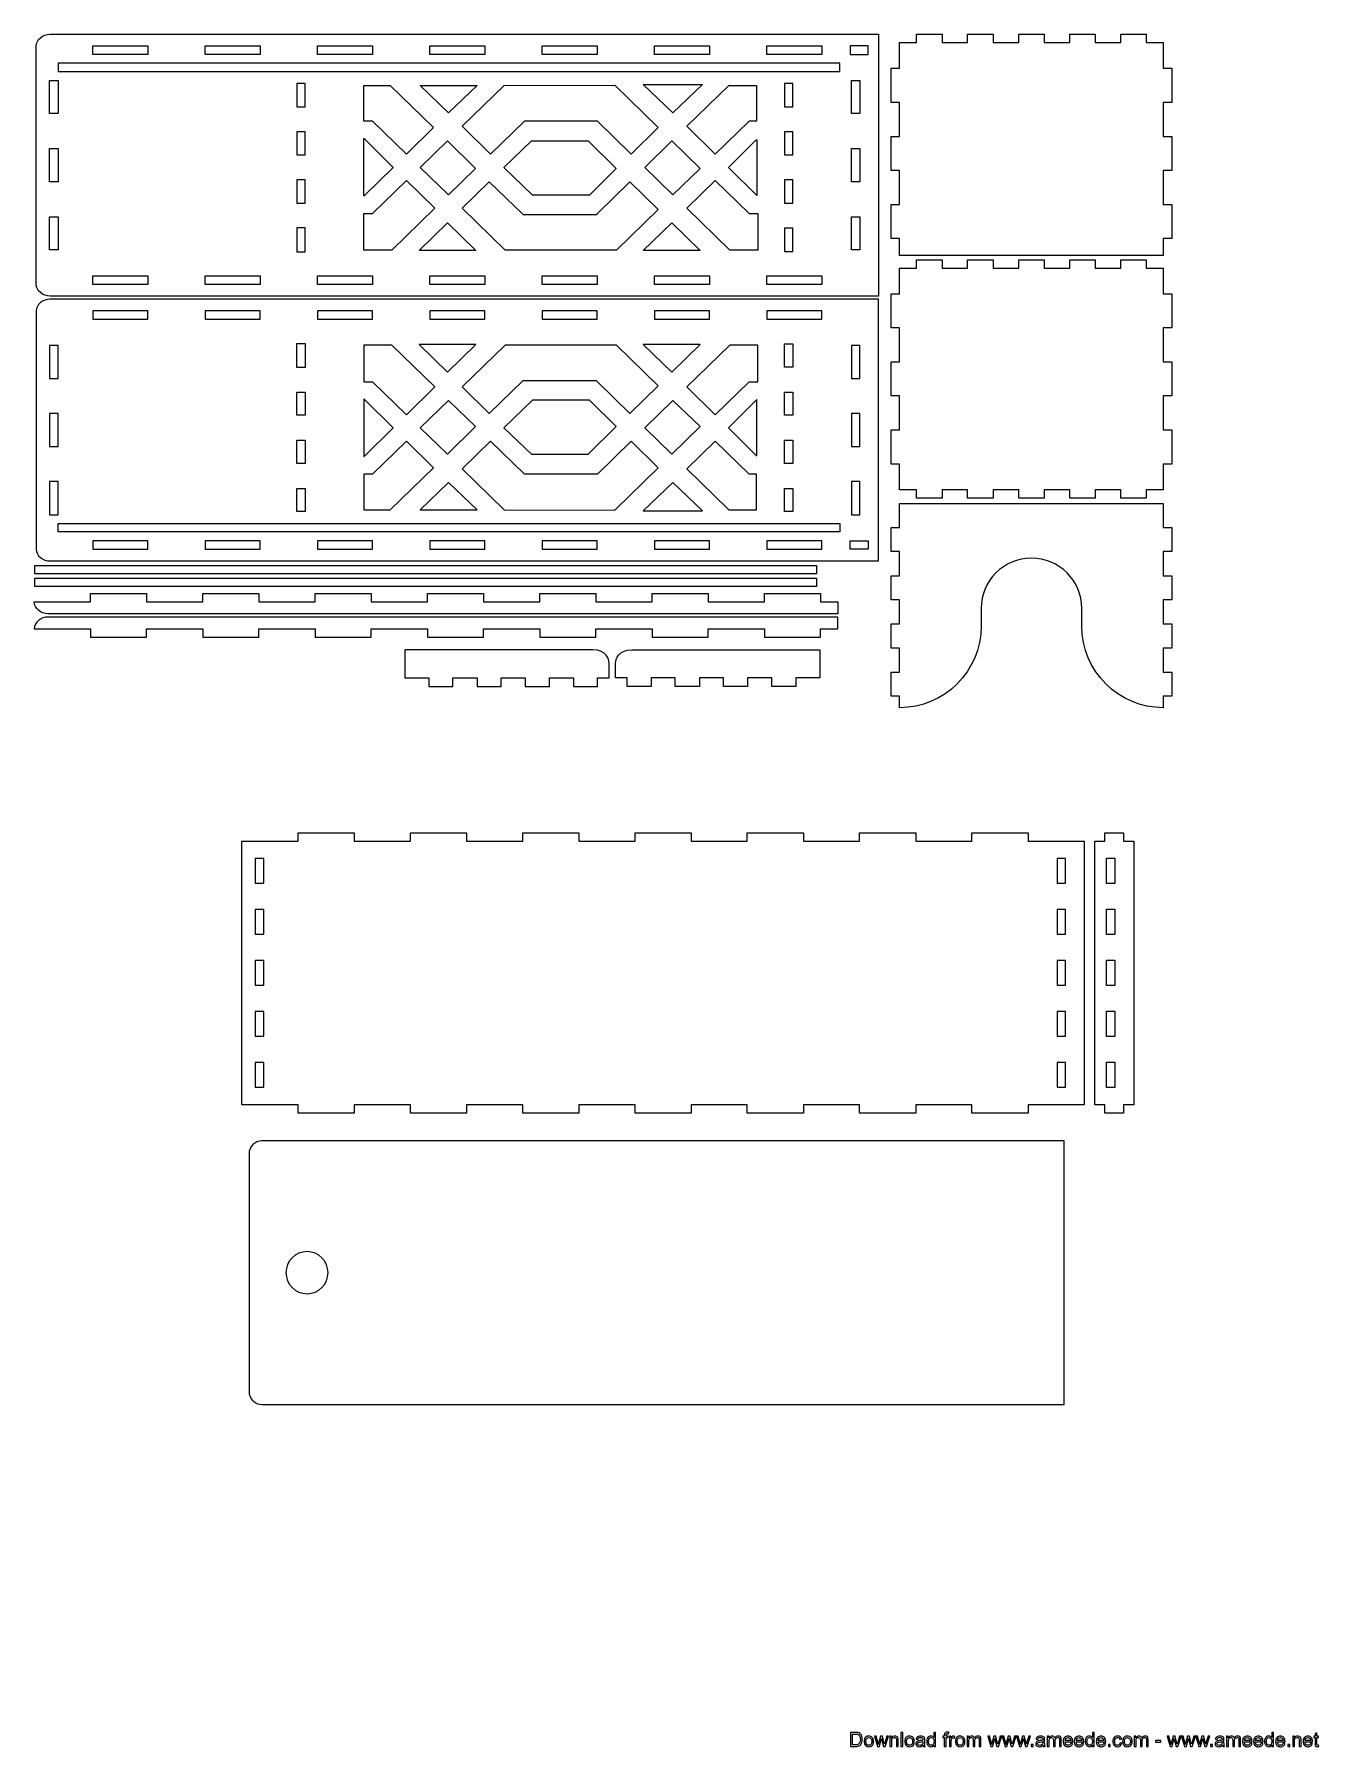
# Model space of a CAD drawing. Header units: millimetres. Extents: x -21 to 528, y 319 to 1051.
import ezdxf

# ---------------------------------------------------------------- set-up
doc = ezdxf.new("R2010")
doc.units = ezdxf.units.MM
doc.header["$MEASUREMENT"] = 0
doc.layers.add('Layer 1', color=7, linetype='Continuous')

msp = doc.modelspace()

# ---------------------------------------------------------------- linework, layer by layer
at = {"layer": 'Layer 1', "color": 240, "lineweight": 9}
for points, knots in [([(-14.3884, 939.388), (-14.3884, 939.388), (339.8342, 939.388), (339.8342, 939.388), (339.8342, 939.388), (339.8342, 939.388), (339.8342, 1051.388), (339.8342, 1051.388), (339.8342, 1051.388), (339.8342, 1051.388), (-14.3884, 1051.388), (-14.3884, 1051.388), (-14.3884, 1051.388), (-17.6905, 1051.388), (-20.3922, 1049.138), (-20.3922, 1046.388), (-20.3922, 1046.388), (-20.3922, 1046.388), (-20.3922, 944.388), (-20.3922, 944.388), (-20.3922, 944.388), (-20.3922, 941.638), (-17.6905, 939.388), (-14.3884, 939.388)], [0, 0, 0, 0, 0.14285714, 0.14285714, 0.14285714, 0.14285714, 0.28571429, 0.28571429, 0.28571429, 0.28571429, 0.42857143, 0.42857143, 0.42857143, 0.42857143, 0.57142857, 0.57142857, 0.57142857, 0.57142857, 0.71428571, 0.71428571, 0.71428571, 0.71428571, 1, 1, 1, 1]), ([(461.613, 956.788), (461.613, 956.788), (461.613, 963.9594), (461.613, 963.9594), (461.613, 963.9594), (461.613, 963.9594), (465.213, 963.9594), (465.213, 963.9594), (465.213, 963.9594), (465.213, 963.9594), (465.213, 978.5309), (465.213, 978.5309), (465.213, 978.5309), (465.213, 978.5309), (461.613, 978.5309), (461.613, 978.5309), (461.613, 978.5309), (461.613, 978.5309), (461.613, 993.1023), (461.613, 993.1023), (461.613, 993.1023), (461.613, 993.1023), (465.213, 993.1023), (465.213, 993.1023), (465.213, 993.1023), (465.213, 993.1023), (465.213, 1007.6737), (465.213, 1007.6737), (465.213, 1007.6737), (465.213, 1007.6737), (461.613, 1007.6737), (461.613, 1007.6737), (461.613, 1007.6737), (461.613, 1007.6737), (461.613, 1022.2451), (461.613, 1022.2451), (461.613, 1022.2451), (461.613, 1022.2451), (465.213, 1022.2451), (465.213, 1022.2451), (465.213, 1022.2451), (465.213, 1022.2451), (465.213, 1036.8166), (465.213, 1036.8166), (465.213, 1036.8166), (465.213, 1036.8166), (461.613, 1036.8166), (461.613, 1036.8166), (461.613, 1036.8166), (461.613, 1036.8166), (461.613, 1047.788), (461.613, 1047.788), (461.613, 1047.788), (461.613, 1047.788), (454.3039, 1047.788), (454.3039, 1047.788), (454.3039, 1047.788), (454.3039, 1047.788), (454.3039, 1051.388), (454.3039, 1051.388), (454.3039, 1051.388), (454.3039, 1051.388), (443.3948, 1051.388), (443.3948, 1051.388), (443.3948, 1051.388), (443.3948, 1051.388), (443.3948, 1047.788), (443.3948, 1047.788), (443.3948, 1047.788), (443.3948, 1047.788), (432.4857, 1047.788), (432.4857, 1047.788), (432.4857, 1047.788), (432.4857, 1047.788), (432.4857, 1051.388), (432.4857, 1051.388), (432.4857, 1051.388), (432.4857, 1051.388), (421.5766, 1051.388), (421.5766, 1051.388), (421.5766, 1051.388), (421.5766, 1051.388), (421.5766, 1047.788), (421.5766, 1047.788), (421.5766, 1047.788), (421.5766, 1047.788), (410.6675, 1047.788), (410.6675, 1047.788), (410.6675, 1047.788), (410.6675, 1047.788), (410.6675, 1051.388), (410.6675, 1051.388), (410.6675, 1051.388), (410.6675, 1051.388), (399.7585, 1051.388), (399.7585, 1051.388), (399.7585, 1051.388), (399.7585, 1051.388), (399.7585, 1047.788), (399.7585, 1047.788), (399.7585, 1047.788), (399.7585, 1047.788), (388.8494, 1047.788), (388.8494, 1047.788), (388.8494, 1047.788), (388.8494, 1047.788), (388.8494, 1051.388), (388.8494, 1051.388), (388.8494, 1051.388), (388.8494, 1051.388), (377.9403, 1051.388), (377.9403, 1051.388), (377.9403, 1051.388), (377.9403, 1051.388), (377.9403, 1047.788), (377.9403, 1047.788), (377.9403, 1047.788), (377.9403, 1047.788), (367.0312, 1047.788), (367.0312, 1047.788), (367.0312, 1047.788), (367.0312, 1047.788), (367.0312, 1051.388), (367.0312, 1051.388), (367.0312, 1051.388), (367.0312, 1051.388), (356.1221, 1051.388), (356.1221, 1051.388), (356.1221, 1051.388), (356.1221, 1051.388), (356.1221, 1047.788), (356.1221, 1047.788), (356.1221, 1047.788), (356.1221, 1047.788), (348.813, 1047.788), (348.813, 1047.788), (348.813, 1047.788), (348.813, 1047.788), (348.813, 1036.8166), (348.813, 1036.8166), (348.813, 1036.8166), (348.813, 1036.8166), (345.213, 1036.8166), (345.213, 1036.8166), (345.213, 1036.8166), (345.213, 1036.8166), (345.213, 1022.2451), (345.213, 1022.2451), (345.213, 1022.2451), (345.213, 1022.2451), (348.813, 1022.2451), (348.813, 1022.2451), (348.813, 1022.2451), (348.813, 1022.2451), (348.813, 1007.6737), (348.813, 1007.6737), (348.813, 1007.6737), (348.813, 1007.6737), (345.213, 1007.6737), (345.213, 1007.6737), (345.213, 1007.6737), (345.213, 1007.6737), (345.213, 993.1023), (345.213, 993.1023), (345.213, 993.1023), (345.213, 993.1023), (348.813, 993.1023), (348.813, 993.1023), (348.813, 993.1023), (348.813, 993.1023), (348.813, 978.5309), (348.813, 978.5309), (348.813, 978.5309), (348.813, 978.5309), (345.213, 978.5309), (345.213, 978.5309), (345.213, 978.5309), (345.213, 978.5309), (345.213, 963.9594), (345.213, 963.9594), (345.213, 963.9594), (345.213, 963.9594), (348.813, 963.9594), (348.813, 963.9594), (348.813, 963.9594), (348.813, 963.9594), (348.813, 956.788), (348.813, 956.788), (348.813, 956.788), (387.372, 956.788), (423.054, 956.788), (461.613, 956.788)], [0, 0, 0, 0, 0.02040816, 0.02040816, 0.02040816, 0.02040816, 0.04081633, 0.04081633, 0.04081633, 0.04081633, 0.06122449, 0.06122449, 0.06122449, 0.06122449, 0.08163265, 0.08163265, 0.08163265, 0.08163265, 0.10204082, 0.10204082, 0.10204082, 0.10204082, 0.12244898, 0.12244898, 0.12244898, 0.12244898, 0.14285714, 0.14285714, 0.14285714, 0.14285714, 0.16326531, 0.16326531, 0.16326531, 0.16326531, 0.18367347, 0.18367347, 0.18367347, 0.18367347, 0.20408163, 0.20408163, 0.20408163, 0.20408163, 0.2244898, 0.2244898, 0.2244898, 0.2244898, 0.24489796, 0.24489796, 0.24489796, 0.24489796, 0.26530612, 0.26530612, 0.26530612, 0.26530612, 0.28571429, 0.28571429, 0.28571429, 0.28571429, 0.30612245, 0.30612245, 0.30612245, 0.30612245, 0.32653061, 0.32653061, 0.32653061, 0.32653061, 0.34693878, 0.34693878, 0.34693878, 0.34693878, 0.36734694, 0.36734694, 0.36734694, 0.36734694, 0.3877551, 0.3877551, 0.3877551, 0.3877551, 0.40816327, 0.40816327, 0.40816327, 0.40816327, 0.42857143, 0.42857143, 0.42857143, 0.42857143, 0.44897959, 0.44897959, 0.44897959, 0.44897959, 0.46938776, 0.46938776, 0.46938776, 0.46938776, 0.48979592, 0.48979592, 0.48979592, 0.48979592, 0.51020408, 0.51020408, 0.51020408, 0.51020408, 0.53061224, 0.53061224, 0.53061224, 0.53061224, 0.55102041, 0.55102041, 0.55102041, 0.55102041, 0.57142857, 0.57142857, 0.57142857, 0.57142857, 0.59183673, 0.59183673, 0.59183673, 0.59183673, 0.6122449, 0.6122449, 0.6122449, 0.6122449, 0.63265306, 0.63265306, 0.63265306, 0.63265306, 0.65306122, 0.65306122, 0.65306122, 0.65306122, 0.67346939, 0.67346939, 0.67346939, 0.67346939, 0.69387755, 0.69387755, 0.69387755, 0.69387755, 0.71428571, 0.71428571, 0.71428571, 0.71428571, 0.73469388, 0.73469388, 0.73469388, 0.73469388, 0.75510204, 0.75510204, 0.75510204, 0.75510204, 0.7755102, 0.7755102, 0.7755102, 0.7755102, 0.79591837, 0.79591837, 0.79591837, 0.79591837, 0.81632653, 0.81632653, 0.81632653, 0.81632653, 0.83673469, 0.83673469, 0.83673469, 0.83673469, 0.85714286, 0.85714286, 0.85714286, 0.85714286, 0.87755102, 0.87755102, 0.87755102, 0.87755102, 0.89795918, 0.89795918, 0.89795918, 0.89795918, 0.91836735, 0.91836735, 0.91836735, 0.91836735, 0.93877551, 0.93877551, 0.93877551, 0.93877551, 0.95918367, 0.95918367, 0.95918367, 0.95918367, 1, 1, 1, 1]), ([(3.8631, 1046.388), (3.8631, 1046.388), (3.8631, 1042.788), (3.8631, 1042.788), (3.8631, 1042.788), (3.8631, 1042.788), (27.3979, 1042.788), (27.3979, 1042.788), (27.3979, 1042.788), (27.3979, 1042.788), (27.3979, 1046.388), (27.3979, 1046.388), (27.3979, 1046.388), (27.3979, 1046.388), (3.8631, 1046.388), (3.8631, 1046.388)], [0, 0, 0, 0, 0.2, 0.2, 0.2, 0.2, 0.4, 0.4, 0.4, 0.4, 0.6, 0.6, 0.6, 0.6, 1, 1, 1, 1]), ([(51.8932, 1046.388), (51.8932, 1046.388), (51.8932, 1042.788), (51.8932, 1042.788), (51.8932, 1042.788), (51.8932, 1042.788), (75.428, 1042.788), (75.428, 1042.788), (75.428, 1042.788), (75.428, 1042.788), (75.428, 1046.388), (75.428, 1046.388), (75.428, 1046.388), (75.428, 1046.388), (51.8932, 1046.388), (51.8932, 1046.388)], [0, 0, 0, 0, 0.2, 0.2, 0.2, 0.2, 0.4, 0.4, 0.4, 0.4, 0.6, 0.6, 0.6, 0.6, 1, 1, 1, 1]), ([(99.9234, 1046.388), (99.9234, 1046.388), (99.9234, 1042.788), (99.9234, 1042.788), (99.9234, 1042.788), (99.9234, 1042.788), (123.4582, 1042.788), (123.4582, 1042.788), (123.4582, 1042.788), (123.4582, 1042.788), (123.4582, 1046.388), (123.4582, 1046.388), (123.4582, 1046.388), (123.4582, 1046.388), (99.9234, 1046.388), (99.9234, 1046.388)], [0, 0, 0, 0, 0.2, 0.2, 0.2, 0.2, 0.4, 0.4, 0.4, 0.4, 0.6, 0.6, 0.6, 0.6, 1, 1, 1, 1]), ([(147.9536, 1046.388), (147.9536, 1046.388), (147.9536, 1042.788), (147.9536, 1042.788), (147.9536, 1042.788), (147.9536, 1042.788), (171.4884, 1042.788), (171.4884, 1042.788), (171.4884, 1042.788), (171.4884, 1042.788), (171.4884, 1046.388), (171.4884, 1046.388), (171.4884, 1046.388), (171.4884, 1046.388), (147.9536, 1046.388), (147.9536, 1046.388)], [0, 0, 0, 0, 0.2, 0.2, 0.2, 0.2, 0.4, 0.4, 0.4, 0.4, 0.6, 0.6, 0.6, 0.6, 1, 1, 1, 1]), ([(195.9838, 1046.388), (195.9838, 1046.388), (195.9838, 1042.788), (195.9838, 1042.788), (195.9838, 1042.788), (195.9838, 1042.788), (219.5186, 1042.788), (219.5186, 1042.788), (219.5186, 1042.788), (219.5186, 1042.788), (219.5186, 1046.388), (219.5186, 1046.388), (219.5186, 1046.388), (219.5186, 1046.388), (195.9838, 1046.388), (195.9838, 1046.388)], [0, 0, 0, 0, 0.2, 0.2, 0.2, 0.2, 0.4, 0.4, 0.4, 0.4, 0.6, 0.6, 0.6, 0.6, 1, 1, 1, 1]), ([(244.014, 1046.388), (244.014, 1046.388), (244.014, 1042.788), (244.014, 1042.788), (244.014, 1042.788), (244.014, 1042.788), (267.5488, 1042.788), (267.5488, 1042.788), (267.5488, 1042.788), (267.5488, 1042.788), (267.5488, 1046.388), (267.5488, 1046.388), (267.5488, 1046.388), (267.5488, 1046.388), (244.014, 1046.388), (244.014, 1046.388)], [0, 0, 0, 0, 0.2, 0.2, 0.2, 0.2, 0.4, 0.4, 0.4, 0.4, 0.6, 0.6, 0.6, 0.6, 1, 1, 1, 1]), ([(292.0442, 1046.388), (292.0442, 1046.388), (292.0442, 1042.788), (292.0442, 1042.788), (292.0442, 1042.788), (292.0442, 1042.788), (315.579, 1042.788), (315.579, 1042.788), (315.579, 1042.788), (315.579, 1042.788), (315.579, 1046.388), (315.579, 1046.388), (315.579, 1046.388), (315.579, 1046.388), (292.0442, 1046.388), (292.0442, 1046.388)], [0, 0, 0, 0, 0.2, 0.2, 0.2, 0.2, 0.4, 0.4, 0.4, 0.4, 0.6, 0.6, 0.6, 0.6, 1, 1, 1, 1]), ([(335.3342, 1042.788), (335.3342, 1042.788), (327.7342, 1042.788), (327.7342, 1042.788), (327.7342, 1042.788), (327.7342, 1042.788), (327.7342, 1046.388), (327.7342, 1046.388), (327.7342, 1046.388), (327.7342, 1046.388), (335.3342, 1046.388), (335.3342, 1046.388), (335.3342, 1046.388), (335.3342, 1046.388), (335.3342, 1042.788), (335.3342, 1042.788)], [0, 0, 0, 0, 0.2, 0.2, 0.2, 0.2, 0.4, 0.4, 0.4, 0.4, 0.6, 0.6, 0.6, 0.6, 1, 1, 1, 1]), ([(-11.0789, 1031.6168), (-11.0789, 1031.6168), (-14.6789, 1031.6168), (-14.6789, 1031.6168), (-14.6789, 1031.6168), (-14.6789, 1031.6168), (-14.6789, 1017.4448), (-14.6789, 1017.4448), (-14.6789, 1017.4448), (-14.6789, 1017.4448), (-11.0789, 1017.4448), (-11.0789, 1017.4448), (-11.0789, 1017.4448), (-11.0789, 1017.4448), (-11.0789, 1031.6168), (-11.0789, 1031.6168)], [0, 0, 0, 0, 0.2, 0.2, 0.2, 0.2, 0.4, 0.4, 0.4, 0.4, 0.6, 0.6, 0.6, 0.6, 1, 1, 1, 1]), ([(91.0342, 1030.2768), (91.0342, 1030.2768), (94.6342, 1030.2768), (94.6342, 1030.2768), (94.6342, 1030.2768), (94.6342, 1030.2768), (94.6342, 1020.3658), (94.6342, 1020.3658), (94.6342, 1020.3658), (94.6342, 1020.3658), (91.0342, 1020.3658), (91.0342, 1020.3658), (91.0342, 1020.3658), (91.0342, 1020.3658), (91.0342, 1030.2768), (91.0342, 1030.2768)], [0, 0, 0, 0, 0.2, 0.2, 0.2, 0.2, 0.4, 0.4, 0.4, 0.4, 0.6, 0.6, 0.6, 0.6, 1, 1, 1, 1]), ([(123.3757, 1014.2), (123.3757, 1014.2), (137.9439, 1000.1453), (137.9439, 1000.1453), (137.9439, 1000.1453), (137.9439, 1000.1453), (149.5637, 1011.4906), (149.5637, 1011.4906), (149.5637, 1011.4906), (149.5637, 1011.4906), (131.0067, 1029.44), (131.0067, 1029.44), (131.0067, 1029.44), (131.0067, 1029.44), (119.7336, 1029.44), (119.7336, 1029.44), (119.7336, 1029.44), (119.7336, 1029.44), (119.7336, 1014.2), (119.7336, 1014.2), (119.7336, 1014.2), (119.7336, 1014.2), (123.3757, 1014.2), (123.3757, 1014.2)], [0, 0, 0, 0, 0.14285714, 0.14285714, 0.14285714, 0.14285714, 0.28571429, 0.28571429, 0.28571429, 0.28571429, 0.42857143, 0.42857143, 0.42857143, 0.42857143, 0.57142857, 0.57142857, 0.57142857, 0.57142857, 0.71428571, 0.71428571, 0.71428571, 0.71428571, 1, 1, 1, 1]), ([(143.8478, 1029.44), (143.8478, 1029.44), (155.9807, 1017.756), (155.9807, 1017.756), (155.9807, 1017.756), (155.9807, 1017.756), (168.1135, 1029.44), (168.1135, 1029.44), (168.1135, 1029.44), (168.1135, 1029.44), (143.8478, 1029.44), (143.8478, 1029.44)], [0, 0, 0, 0, 0.25, 0.25, 0.25, 0.25, 0.5, 0.5, 0.5, 0.5, 1, 1, 1, 1]), ([(179.7406, 1029.44), (179.7406, 1029.44), (161.7063, 1011.9962), (161.7063, 1011.9962), (161.7063, 1011.9962), (161.7063, 1011.9962), (173.844, 1000.1453), (173.844, 1000.1453), (173.844, 1000.1453), (173.844, 1000.1453), (188.4121, 1014.2), (188.4121, 1014.2), (188.4121, 1014.2), (188.4121, 1014.2), (219.6296, 1014.2), (219.6296, 1014.2), (219.6296, 1014.2), (219.6296, 1014.2), (234.0244, 1000.1453), (234.0244, 1000.1453), (234.0244, 1000.1453), (234.0244, 1000.1453), (245.6443, 1011.4906), (245.6443, 1011.4906), (245.6443, 1011.4906), (245.6443, 1011.4906), (227.0872, 1029.6093), (227.0872, 1029.6093), (227.0872, 1029.6093), (227.0872, 1029.6093), (179.7406, 1029.44), (179.7406, 1029.44)], [0, 0, 0, 0, 0.11111111, 0.11111111, 0.11111111, 0.11111111, 0.22222222, 0.22222222, 0.22222222, 0.22222222, 0.33333333, 0.33333333, 0.33333333, 0.33333333, 0.44444444, 0.44444444, 0.44444444, 0.44444444, 0.55555556, 0.55555556, 0.55555556, 0.55555556, 0.66666667, 0.66666667, 0.66666667, 0.66666667, 0.77777778, 0.77777778, 0.77777778, 0.77777778, 1, 1, 1, 1]), ([(251.8877, 1017.756), (251.8877, 1017.756), (264.5483, 1029.948), (264.5483, 1029.948), (264.5483, 1029.948), (264.5483, 1029.948), (239.2274, 1029.948), (239.2274, 1029.948), (239.2274, 1029.948), (239.2274, 1029.948), (251.8877, 1017.756), (251.8877, 1017.756)], [0, 0, 0, 0, 0.25, 0.25, 0.25, 0.25, 0.5, 0.5, 0.5, 0.5, 1, 1, 1, 1]), ([(257.7869, 1011.9962), (257.7869, 1011.9962), (269.9245, 1000.1453), (269.9245, 1000.1453), (269.9245, 1000.1453), (269.9245, 1000.1453), (284.4927, 1014.2), (284.4927, 1014.2), (284.4927, 1014.2), (284.4927, 1014.2), (287.6145, 1014.2), (287.6145, 1014.2), (287.6145, 1014.2), (287.6145, 1014.2), (287.6145, 1029.44), (287.6145, 1029.44), (287.6145, 1029.44), (287.6145, 1029.44), (275.8212, 1029.44), (275.8212, 1029.44), (275.8212, 1029.44), (275.8212, 1029.44), (257.7869, 1011.9962), (257.7869, 1011.9962)], [0, 0, 0, 0, 0.14285714, 0.14285714, 0.14285714, 0.14285714, 0.28571429, 0.28571429, 0.28571429, 0.28571429, 0.42857143, 0.42857143, 0.42857143, 0.42857143, 0.57142857, 0.57142857, 0.57142857, 0.57142857, 0.71428571, 0.71428571, 0.71428571, 0.71428571, 1, 1, 1, 1]), ([(299.6342, 1030.2768), (299.6342, 1030.2768), (303.2342, 1030.2768), (303.2342, 1030.2768), (303.2342, 1030.2768), (303.2342, 1030.2768), (303.2342, 1020.3658), (303.2342, 1020.3658), (303.2342, 1020.3658), (303.2342, 1020.3658), (299.6342, 1020.3658), (299.6342, 1020.3658), (299.6342, 1020.3658), (299.6342, 1020.3658), (299.6342, 1030.2768), (299.6342, 1030.2768)], [0, 0, 0, 0, 0.2, 0.2, 0.2, 0.2, 0.4, 0.4, 0.4, 0.4, 0.6, 0.6, 0.6, 0.6, 1, 1, 1, 1]), ([(331.8342, 1031.6168), (331.8342, 1031.6168), (328.2342, 1031.6168), (328.2342, 1031.6168), (328.2342, 1031.6168), (328.2342, 1031.6168), (328.2342, 1017.4448), (328.2342, 1017.4448), (328.2342, 1017.4448), (328.2342, 1017.4448), (331.8342, 1017.4448), (331.8342, 1017.4448), (331.8342, 1017.4448), (331.8342, 1017.4448), (331.8342, 1031.6168), (331.8342, 1031.6168)], [0, 0, 0, 0, 0.2, 0.2, 0.2, 0.2, 0.4, 0.4, 0.4, 0.4, 0.6, 0.6, 0.6, 0.6, 1, 1, 1, 1]), ([(91.0342, 1009.6546), (91.0342, 1009.6546), (94.6342, 1009.6546), (94.6342, 1009.6546), (94.6342, 1009.6546), (94.6342, 1009.6546), (94.6342, 999.7436), (94.6342, 999.7436), (94.6342, 999.7436), (94.6342, 999.7436), (91.0342, 999.7436), (91.0342, 999.7436), (91.0342, 999.7436), (91.0342, 999.7436), (91.0342, 1009.6546), (91.0342, 1009.6546)], [0, 0, 0, 0, 0.2, 0.2, 0.2, 0.2, 0.4, 0.4, 0.4, 0.4, 0.6, 0.6, 0.6, 0.6, 1, 1, 1, 1]), ([(119.907, 982.196), (119.907, 982.196), (132.2206, 994.388), (132.2206, 994.388), (132.2206, 994.388), (132.2206, 994.388), (119.907, 1006.7493), (119.907, 1006.7493), (119.907, 1006.7493), (119.907, 1006.7493), (119.7336, 1006.7493), (119.7336, 1006.7493), (119.7336, 1006.7493), (119.7336, 1006.7493), (119.7336, 982.196), (119.7336, 982.196), (119.7336, 982.196), (119.7336, 982.196), (119.907, 982.196), (119.907, 982.196)], [0, 0, 0, 0, 0.16666667, 0.16666667, 0.16666667, 0.16666667, 0.33333333, 0.33333333, 0.33333333, 0.33333333, 0.5, 0.5, 0.5, 0.5, 0.66666667, 0.66666667, 0.66666667, 0.66666667, 1, 1, 1, 1]), ([(155.4604, 1005.7333), (155.4604, 1005.7333), (143.8406, 994.388), (143.8406, 994.388), (143.8406, 994.388), (143.8406, 994.388), (155.9807, 982.704), (155.9807, 982.704), (155.9807, 982.704), (155.9807, 982.704), (167.4271, 993.88), (167.4271, 993.88), (167.4271, 993.88), (167.4271, 993.88), (155.4604, 1005.7333), (155.4604, 1005.7333)], [0, 0, 0, 0, 0.2, 0.2, 0.2, 0.2, 0.4, 0.4, 0.4, 0.4, 0.6, 0.6, 0.6, 0.6, 1, 1, 1, 1]), ([(191.3605, 1005.7333), (191.3605, 1005.7333), (179.5709, 994.3844), (179.5709, 994.3844), (179.5709, 994.3844), (179.5709, 994.3844), (191.8808, 982.5346), (191.8808, 982.5346), (191.8808, 982.5346), (191.8808, 982.5346), (216.1536, 982.5346), (216.1536, 982.5346), (216.1536, 982.5346), (216.1536, 982.5346), (227.6076, 993.88), (227.6076, 993.88), (227.6076, 993.88), (227.6076, 993.88), (215.6409, 1005.7333), (215.6409, 1005.7333), (215.6409, 1005.7333), (215.6409, 1005.7333), (191.3605, 1005.7333), (191.3605, 1005.7333)], [0, 0, 0, 0, 0.14285714, 0.14285714, 0.14285714, 0.14285714, 0.28571429, 0.28571429, 0.28571429, 0.28571429, 0.42857143, 0.42857143, 0.42857143, 0.42857143, 0.57142857, 0.57142857, 0.57142857, 0.57142857, 0.71428571, 0.71428571, 0.71428571, 0.71428571, 1, 1, 1, 1]), ([(263.5039, 993.8837), (263.5039, 993.8837), (251.3712, 1005.7296), (251.3712, 1005.7296), (251.3712, 1005.7296), (251.3712, 1005.7296), (239.921, 994.388), (239.921, 994.388), (239.921, 994.388), (239.921, 994.388), (251.8877, 982.704), (251.8877, 982.704), (251.8877, 982.704), (251.8877, 982.704), (263.5039, 993.8837), (263.5039, 993.8837)], [0, 0, 0, 0, 0.2, 0.2, 0.2, 0.2, 0.4, 0.4, 0.4, 0.4, 0.6, 0.6, 0.6, 0.6, 1, 1, 1, 1]), ([(275.6478, 994.388), (275.6478, 994.388), (287.7879, 982.3678), (287.7879, 982.3678), (287.7879, 982.3678), (287.7879, 982.3678), (287.7879, 1006.2413), (287.7879, 1006.2413), (287.7879, 1006.2413), (287.7879, 1006.2413), (287.4554, 1006.2413), (287.4554, 1006.2413), (287.4554, 1006.2413), (287.4554, 1006.2413), (275.6478, 994.388), (275.6478, 994.388)], [0, 0, 0, 0, 0.2, 0.2, 0.2, 0.2, 0.4, 0.4, 0.4, 0.4, 0.6, 0.6, 0.6, 0.6, 1, 1, 1, 1]), ([(299.6342, 1009.6546), (299.6342, 1009.6546), (303.2342, 1009.6546), (303.2342, 1009.6546), (303.2342, 1009.6546), (303.2342, 1009.6546), (303.2342, 999.7436), (303.2342, 999.7436), (303.2342, 999.7436), (303.2342, 999.7436), (299.6342, 999.7436), (299.6342, 999.7436), (299.6342, 999.7436), (299.6342, 999.7436), (299.6342, 1009.6546), (299.6342, 1009.6546)], [0, 0, 0, 0, 0.2, 0.2, 0.2, 0.2, 0.4, 0.4, 0.4, 0.4, 0.6, 0.6, 0.6, 0.6, 1, 1, 1, 1]), ([(-11.0789, 1002.474), (-11.0789, 1002.474), (-14.6789, 1002.474), (-14.6789, 1002.474), (-14.6789, 1002.474), (-14.6789, 1002.474), (-14.6789, 988.302), (-14.6789, 988.302), (-14.6789, 988.302), (-14.6789, 988.302), (-11.0789, 988.302), (-11.0789, 988.302), (-11.0789, 988.302), (-11.0789, 988.302), (-11.0789, 1002.474), (-11.0789, 1002.474)], [0, 0, 0, 0, 0.2, 0.2, 0.2, 0.2, 0.4, 0.4, 0.4, 0.4, 0.6, 0.6, 0.6, 0.6, 1, 1, 1, 1]), ([(331.8342, 1002.474), (331.8342, 1002.474), (328.2342, 1002.474), (328.2342, 1002.474), (328.2342, 1002.474), (328.2342, 1002.474), (328.2342, 988.302), (328.2342, 988.302), (328.2342, 988.302), (328.2342, 988.302), (331.8342, 988.302), (331.8342, 988.302), (331.8342, 988.302), (331.8342, 988.302), (331.8342, 1002.474), (331.8342, 1002.474)], [0, 0, 0, 0, 0.2, 0.2, 0.2, 0.2, 0.4, 0.4, 0.4, 0.4, 0.6, 0.6, 0.6, 0.6, 1, 1, 1, 1]), ([(91.0342, 989.0323), (91.0342, 989.0323), (94.6342, 989.0323), (94.6342, 989.0323), (94.6342, 989.0323), (94.6342, 989.0323), (94.6342, 979.1213), (94.6342, 979.1213), (94.6342, 979.1213), (94.6342, 979.1213), (91.0342, 979.1213), (91.0342, 979.1213), (91.0342, 979.1213), (91.0342, 979.1213), (91.0342, 989.0323), (91.0342, 989.0323)], [0, 0, 0, 0, 0.2, 0.2, 0.2, 0.2, 0.4, 0.4, 0.4, 0.4, 0.6, 0.6, 0.6, 0.6, 1, 1, 1, 1]), ([(131.7003, 958.9973), (131.7003, 958.9973), (150.084, 976.9466), (150.084, 976.9466), (150.084, 976.9466), (150.084, 976.9466), (137.9439, 988.8), (137.9439, 988.8), (137.9439, 988.8), (137.9439, 988.8), (123.3757, 974.7453), (123.3757, 974.7453), (123.3757, 974.7453), (123.3757, 974.7453), (119.7336, 974.7453), (119.7336, 974.7453), (119.7336, 974.7453), (119.7336, 974.7453), (119.7336, 958.9973), (119.7336, 958.9973), (119.7336, 958.9973), (119.7336, 958.9973), (131.7003, 958.9973), (131.7003, 958.9973)], [0, 0, 0, 0, 0.14285714, 0.14285714, 0.14285714, 0.14285714, 0.28571429, 0.28571429, 0.28571429, 0.28571429, 0.42857143, 0.42857143, 0.42857143, 0.42857143, 0.57142857, 0.57142857, 0.57142857, 0.57142857, 0.71428571, 0.71428571, 0.71428571, 0.71428571, 1, 1, 1, 1]), ([(187.8918, 974.2373), (187.8918, 974.2373), (173.3236, 988.292), (173.3236, 988.292), (173.3236, 988.292), (173.3236, 988.292), (161.7038, 976.9466), (161.7038, 976.9466), (161.7038, 976.9466), (161.7038, 976.9466), (180.0875, 958.9973), (180.0875, 958.9973), (180.0875, 958.9973), (180.0875, 958.9973), (227.7809, 958.9973), (227.7809, 958.9973), (227.7809, 958.9973), (227.7809, 958.9973), (245.6443, 976.4386), (245.6443, 976.4386), (245.6443, 976.4386), (245.6443, 976.4386), (233.5041, 988.292), (233.5041, 988.292), (233.5041, 988.292), (233.5041, 988.292), (219.6296, 974.7453), (219.6296, 974.7453), (219.6296, 974.7453), (219.6296, 974.7453), (219.1094, 974.2373), (219.1094, 974.2373), (219.1094, 974.2373), (219.1094, 974.2373), (187.8918, 974.2373), (187.8918, 974.2373)], [0, 0, 0, 0, 0.1, 0.1, 0.1, 0.1, 0.2, 0.2, 0.2, 0.2, 0.3, 0.3, 0.3, 0.3, 0.4, 0.4, 0.4, 0.4, 0.5, 0.5, 0.5, 0.5, 0.6, 0.6, 0.6, 0.6, 0.7, 0.7, 0.7, 0.7, 0.8, 0.8, 0.8, 0.8, 1, 1, 1, 1]), ([(257.7845, 976.9466), (257.7845, 976.9466), (276.1681, 958.9973), (276.1681, 958.9973), (276.1681, 958.9973), (276.1681, 958.9973), (288.1348, 958.9973), (288.1348, 958.9973), (288.1348, 958.9973), (288.1348, 958.9973), (288.1348, 974.7453), (288.1348, 974.7453), (288.1348, 974.7453), (288.1348, 974.7453), (284.4927, 974.7453), (284.4927, 974.7453), (284.4927, 974.7453), (284.4927, 974.7453), (269.9245, 988.8), (269.9245, 988.8), (269.9245, 988.8), (269.9245, 988.8), (257.7845, 976.9466), (257.7845, 976.9466)], [0, 0, 0, 0, 0.14285714, 0.14285714, 0.14285714, 0.14285714, 0.28571429, 0.28571429, 0.28571429, 0.28571429, 0.42857143, 0.42857143, 0.42857143, 0.42857143, 0.57142857, 0.57142857, 0.57142857, 0.57142857, 0.71428571, 0.71428571, 0.71428571, 0.71428571, 1, 1, 1, 1]), ([(299.6342, 989.0323), (299.6342, 989.0323), (303.2342, 989.0323), (303.2342, 989.0323), (303.2342, 989.0323), (303.2342, 989.0323), (303.2342, 979.1213), (303.2342, 979.1213), (303.2342, 979.1213), (303.2342, 979.1213), (299.6342, 979.1213), (299.6342, 979.1213), (299.6342, 979.1213), (299.6342, 979.1213), (299.6342, 989.0323), (299.6342, 989.0323)], [0, 0, 0, 0, 0.2, 0.2, 0.2, 0.2, 0.4, 0.4, 0.4, 0.4, 0.6, 0.6, 0.6, 0.6, 1, 1, 1, 1]), ([(-11.0789, 973.3311), (-11.0789, 973.3311), (-14.6789, 973.3311), (-14.6789, 973.3311), (-14.6789, 973.3311), (-14.6789, 973.3311), (-14.6789, 959.1591), (-14.6789, 959.1591), (-14.6789, 959.1591), (-14.6789, 959.1591), (-11.0789, 959.1591), (-11.0789, 959.1591), (-11.0789, 959.1591), (-11.0789, 959.1591), (-11.0789, 973.3311), (-11.0789, 973.3311)], [0, 0, 0, 0, 0.2, 0.2, 0.2, 0.2, 0.4, 0.4, 0.4, 0.4, 0.6, 0.6, 0.6, 0.6, 1, 1, 1, 1]), ([(91.0342, 968.6102), (91.0342, 968.6102), (94.6342, 968.6102), (94.6342, 968.6102), (94.6342, 968.6102), (94.6342, 968.6102), (94.6342, 958.2991), (94.6342, 958.2991), (94.6342, 958.2991), (94.6342, 958.2991), (91.0342, 958.2991), (91.0342, 958.2991), (91.0342, 958.2991), (91.0342, 958.2991), (91.0342, 968.6102), (91.0342, 968.6102)], [0, 0, 0, 0, 0.2, 0.2, 0.2, 0.2, 0.4, 0.4, 0.4, 0.4, 0.6, 0.6, 0.6, 0.6, 1, 1, 1, 1]), ([(155.4604, 970.6813), (155.4604, 970.6813), (143.3202, 958.828), (143.3202, 958.828), (143.3202, 958.828), (143.3202, 958.828), (167.6005, 958.828), (167.6005, 958.828), (167.6005, 958.828), (167.6005, 958.828), (155.4604, 970.6813), (155.4604, 970.6813)], [0, 0, 0, 0, 0.25, 0.25, 0.25, 0.25, 0.5, 0.5, 0.5, 0.5, 1, 1, 1, 1]), ([(251.3675, 970.6813), (251.3675, 970.6813), (239.2274, 958.828), (239.2274, 958.828), (239.2274, 958.828), (239.2274, 958.828), (263.5076, 958.828), (263.5076, 958.828), (263.5076, 958.828), (263.5076, 958.828), (251.3675, 970.6813), (251.3675, 970.6813)], [0, 0, 0, 0, 0.25, 0.25, 0.25, 0.25, 0.5, 0.5, 0.5, 0.5, 1, 1, 1, 1]), ([(299.6342, 968.4101), (299.6342, 968.4101), (303.2342, 968.4101), (303.2342, 968.4101), (303.2342, 968.4101), (303.2342, 968.4101), (303.2342, 958.4991), (303.2342, 958.4991), (303.2342, 958.4991), (303.2342, 958.4991), (299.6342, 958.4991), (299.6342, 958.4991), (299.6342, 958.4991), (299.6342, 958.4991), (299.6342, 968.4101), (299.6342, 968.4101)], [0, 0, 0, 0, 0.2, 0.2, 0.2, 0.2, 0.4, 0.4, 0.4, 0.4, 0.6, 0.6, 0.6, 0.6, 1, 1, 1, 1]), ([(331.8342, 973.3311), (331.8342, 973.3311), (328.2342, 973.3311), (328.2342, 973.3311), (328.2342, 973.3311), (328.2342, 973.3311), (328.2342, 959.1591), (328.2342, 959.1591), (328.2342, 959.1591), (328.2342, 959.1591), (331.8342, 959.1591), (331.8342, 959.1591), (331.8342, 959.1591), (331.8342, 959.1591), (331.8342, 973.3311), (331.8342, 973.3311)], [0, 0, 0, 0, 0.2, 0.2, 0.2, 0.2, 0.4, 0.4, 0.4, 0.4, 0.6, 0.6, 0.6, 0.6, 1, 1, 1, 1]), ([(356.1221, 852.9317), (356.1221, 852.9317), (367.0312, 852.9317), (367.0312, 852.9317), (367.0312, 852.9317), (367.0312, 852.9317), (367.0312, 856.5317), (367.0312, 856.5317), (367.0312, 856.5317), (367.0312, 856.5317), (377.9403, 856.5317), (377.9403, 856.5317), (377.9403, 856.5317), (377.9403, 856.5317), (377.9403, 852.9317), (377.9403, 852.9317), (377.9403, 852.9317), (377.9403, 852.9317), (388.8494, 852.9317), (388.8494, 852.9317), (388.8494, 852.9317), (388.8494, 852.9317), (388.8494, 856.5317), (388.8494, 856.5317), (388.8494, 856.5317), (388.8494, 856.5317), (399.7585, 856.5317), (399.7585, 856.5317), (399.7585, 856.5317), (399.7585, 856.5317), (399.7585, 852.9317), (399.7585, 852.9317), (399.7585, 852.9317), (399.7585, 852.9317), (410.6675, 852.9317), (410.6675, 852.9317), (410.6675, 852.9317), (410.6675, 852.9317), (410.6675, 856.5317), (410.6675, 856.5317), (410.6675, 856.5317), (410.6675, 856.5317), (421.5766, 856.5317), (421.5766, 856.5317), (421.5766, 856.5317), (421.5766, 856.5317), (421.5766, 852.9317), (421.5766, 852.9317), (421.5766, 852.9317), (421.5766, 852.9317), (432.4857, 852.9317), (432.4857, 852.9317), (432.4857, 852.9317), (432.4857, 852.9317), (432.4857, 856.5317), (432.4857, 856.5317), (432.4857, 856.5317), (432.4857, 856.5317), (443.3948, 856.5317), (443.3948, 856.5317), (443.3948, 856.5317), (443.3948, 856.5317), (443.3948, 852.9317), (443.3948, 852.9317), (443.3948, 852.9317), (443.3948, 852.9317), (454.3039, 852.9317), (454.3039, 852.9317), (454.3039, 852.9317), (454.3039, 852.9317), (454.3039, 856.5317), (454.3039, 856.5317), (454.3039, 856.5317), (454.3039, 856.5317), (461.613, 856.5317), (461.613, 856.5317), (461.613, 856.5317), (461.613, 856.5317), (461.613, 867.5031), (461.613, 867.5031), (461.613, 867.5031), (461.613, 867.5031), (465.213, 867.5031), (465.213, 867.5031), (465.213, 867.5031), (465.213, 867.5031), (465.213, 882.0746), (465.213, 882.0746), (465.213, 882.0746), (465.213, 882.0746), (461.613, 882.0746), (461.613, 882.0746), (461.613, 882.0746), (461.613, 882.0746), (461.613, 896.646), (461.613, 896.646), (461.613, 896.646), (461.613, 896.646), (465.213, 896.646), (465.213, 896.646), (465.213, 896.646), (465.213, 896.646), (465.213, 911.2174), (465.213, 911.2174), (465.213, 911.2174), (465.213, 911.2174), (461.613, 911.2174), (461.613, 911.2174), (461.613, 911.2174), (461.613, 911.2174), (461.613, 925.7888), (461.613, 925.7888), (461.613, 925.7888), (461.613, 925.7888), (465.213, 925.7888), (465.213, 925.7888), (465.213, 925.7888), (465.213, 925.7888), (465.213, 940.3603), (465.213, 940.3603), (465.213, 940.3603), (465.213, 940.3603), (461.613, 940.3603), (461.613, 940.3603), (461.613, 940.3603), (461.613, 940.3603), (461.613, 951.3317), (461.613, 951.3317), (461.613, 951.3317), (461.613, 951.3317), (454.3039, 951.3317), (454.3039, 951.3317), (454.3039, 951.3317), (454.3039, 951.3317), (454.3039, 954.9317), (454.3039, 954.9317), (454.3039, 954.9317), (454.3039, 954.9317), (443.3948, 954.9317), (443.3948, 954.9317), (443.3948, 954.9317), (443.3948, 954.9317), (443.3948, 951.3317), (443.3948, 951.3317), (443.3948, 951.3317), (443.3948, 951.3317), (432.4857, 951.3317), (432.4857, 951.3317), (432.4857, 951.3317), (432.4857, 951.3317), (432.4857, 954.9317), (432.4857, 954.9317), (432.4857, 954.9317), (432.4857, 954.9317), (421.5766, 954.9317), (421.5766, 954.9317), (421.5766, 954.9317), (421.5766, 954.9317), (421.5766, 951.3317), (421.5766, 951.3317), (421.5766, 951.3317), (421.5766, 951.3317), (410.6675, 951.3317), (410.6675, 951.3317), (410.6675, 951.3317), (410.6675, 951.3317), (410.6675, 954.9317), (410.6675, 954.9317), (410.6675, 954.9317), (410.6675, 954.9317), (399.7585, 954.9317), (399.7585, 954.9317), (399.7585, 954.9317), (399.7585, 954.9317), (399.7585, 951.3317), (399.7585, 951.3317), (399.7585, 951.3317), (399.7585, 951.3317), (388.8494, 951.3317), (388.8494, 951.3317), (388.8494, 951.3317), (388.8494, 951.3317), (388.8494, 954.9317), (388.8494, 954.9317), (388.8494, 954.9317), (388.8494, 954.9317), (377.9403, 954.9317), (377.9403, 954.9317), (377.9403, 954.9317), (377.9403, 954.9317), (377.9403, 951.3317), (377.9403, 951.3317), (377.9403, 951.3317), (377.9403, 951.3317), (367.0312, 951.3317), (367.0312, 951.3317), (367.0312, 951.3317), (367.0312, 951.3317), (367.0312, 954.9317), (367.0312, 954.9317), (367.0312, 954.9317), (367.0312, 954.9317), (356.1221, 954.9317), (356.1221, 954.9317), (356.1221, 954.9317), (356.1221, 954.9317), (356.1221, 951.3317), (356.1221, 951.3317), (356.1221, 951.3317), (356.1221, 951.3317), (348.813, 951.3317), (348.813, 951.3317), (348.813, 951.3317), (348.813, 951.3317), (348.813, 940.3603), (348.813, 940.3603), (348.813, 940.3603), (348.813, 940.3603), (345.213, 940.3603), (345.213, 940.3603), (345.213, 940.3603), (345.213, 940.3603), (345.213, 925.7888), (345.213, 925.7888), (345.213, 925.7888), (345.213, 925.7888), (348.813, 925.7888), (348.813, 925.7888), (348.813, 925.7888), (348.813, 925.7888), (348.813, 911.2174), (348.813, 911.2174), (348.813, 911.2174), (348.813, 911.2174), (345.213, 911.2174), (345.213, 911.2174), (345.213, 911.2174), (345.213, 911.2174), (345.213, 896.646), (345.213, 896.646), (345.213, 896.646), (345.213, 896.646), (348.813, 896.646), (348.813, 896.646), (348.813, 896.646), (348.813, 896.646), (348.813, 882.0746), (348.813, 882.0746), (348.813, 882.0746), (348.813, 882.0746), (345.213, 882.0746), (345.213, 882.0746), (345.213, 882.0746), (345.213, 882.0746), (345.213, 867.5031), (345.213, 867.5031), (345.213, 867.5031), (345.213, 867.5031), (348.813, 867.5031), (348.813, 867.5031), (348.813, 867.5031), (348.813, 867.5031), (348.813, 856.5317), (348.813, 856.5317), (348.813, 856.5317), (348.813, 856.5317), (356.1221, 856.5317), (356.1221, 856.5317), (356.1221, 856.5317), (356.1221, 856.5317), (356.1221, 852.9317), (356.1221, 852.9317)], [0, 0, 0, 0, 0.01449275, 0.01449275, 0.01449275, 0.01449275, 0.02898551, 0.02898551, 0.02898551, 0.02898551, 0.04347826, 0.04347826, 0.04347826, 0.04347826, 0.05797101, 0.05797101, 0.05797101, 0.05797101, 0.07246377, 0.07246377, 0.07246377, 0.07246377, 0.08695652, 0.08695652, 0.08695652, 0.08695652, 0.10144928, 0.10144928, 0.10144928, 0.10144928, 0.11594203, 0.11594203, 0.11594203, 0.11594203, 0.13043478, 0.13043478, 0.13043478, 0.13043478, 0.14492754, 0.14492754, 0.14492754, 0.14492754, 0.15942029, 0.15942029, 0.15942029, 0.15942029, 0.17391304, 0.17391304, 0.17391304, 0.17391304, 0.1884058, 0.1884058, 0.1884058, 0.1884058, 0.20289855, 0.20289855, 0.20289855, 0.20289855, 0.2173913, 0.2173913, 0.2173913, 0.2173913, 0.23188406, 0.23188406, 0.23188406, 0.23188406, 0.24637681, 0.24637681, 0.24637681, 0.24637681, 0.26086957, 0.26086957, 0.26086957, 0.26086957, 0.27536232, 0.27536232, 0.27536232, 0.27536232, 0.28985507, 0.28985507, 0.28985507, 0.28985507, 0.30434783, 0.30434783, 0.30434783, 0.30434783, 0.31884058, 0.31884058, 0.31884058, 0.31884058, 0.33333333, 0.33333333, 0.33333333, 0.33333333, 0.34782609, 0.34782609, 0.34782609, 0.34782609, 0.36231884, 0.36231884, 0.36231884, 0.36231884, 0.37681159, 0.37681159, 0.37681159, 0.37681159, 0.39130435, 0.39130435, 0.39130435, 0.39130435, 0.4057971, 0.4057971, 0.4057971, 0.4057971, 0.42028986, 0.42028986, 0.42028986, 0.42028986, 0.43478261, 0.43478261, 0.43478261, 0.43478261, 0.44927536, 0.44927536, 0.44927536, 0.44927536, 0.46376812, 0.46376812, 0.46376812, 0.46376812, 0.47826087, 0.47826087, 0.47826087, 0.47826087, 0.49275362, 0.49275362, 0.49275362, 0.49275362, 0.50724638, 0.50724638, 0.50724638, 0.50724638, 0.52173913, 0.52173913, 0.52173913, 0.52173913, 0.53623188, 0.53623188, 0.53623188, 0.53623188, 0.55072464, 0.55072464, 0.55072464, 0.55072464, 0.56521739, 0.56521739, 0.56521739, 0.56521739, 0.57971014, 0.57971014, 0.57971014, 0.57971014, 0.5942029, 0.5942029, 0.5942029, 0.5942029, 0.60869565, 0.60869565, 0.60869565, 0.60869565, 0.62318841, 0.62318841, 0.62318841, 0.62318841, 0.63768116, 0.63768116, 0.63768116, 0.63768116, 0.65217391, 0.65217391, 0.65217391, 0.65217391, 0.66666667, 0.66666667, 0.66666667, 0.66666667, 0.68115942, 0.68115942, 0.68115942, 0.68115942, 0.69565217, 0.69565217, 0.69565217, 0.69565217, 0.71014493, 0.71014493, 0.71014493, 0.71014493, 0.72463768, 0.72463768, 0.72463768, 0.72463768, 0.73913043, 0.73913043, 0.73913043, 0.73913043, 0.75362319, 0.75362319, 0.75362319, 0.75362319, 0.76811594, 0.76811594, 0.76811594, 0.76811594, 0.7826087, 0.7826087, 0.7826087, 0.7826087, 0.79710145, 0.79710145, 0.79710145, 0.79710145, 0.8115942, 0.8115942, 0.8115942, 0.8115942, 0.82608696, 0.82608696, 0.82608696, 0.82608696, 0.84057971, 0.84057971, 0.84057971, 0.84057971, 0.85507246, 0.85507246, 0.85507246, 0.85507246, 0.86956522, 0.86956522, 0.86956522, 0.86956522, 0.88405797, 0.88405797, 0.88405797, 0.88405797, 0.89855072, 0.89855072, 0.89855072, 0.89855072, 0.91304348, 0.91304348, 0.91304348, 0.91304348, 0.92753623, 0.92753623, 0.92753623, 0.92753623, 0.94202899, 0.94202899, 0.94202899, 0.94202899, 0.95652174, 0.95652174, 0.95652174, 0.95652174, 0.97101449, 0.97101449, 0.97101449, 0.97101449, 1, 1, 1, 1]), ([(3.8631, 947.988), (3.8631, 947.988), (3.8631, 944.388), (3.8631, 944.388), (3.8631, 944.388), (3.8631, 944.388), (27.3979, 944.388), (27.3979, 944.388), (27.3979, 944.388), (27.3979, 944.388), (27.3979, 947.988), (27.3979, 947.988), (27.3979, 947.988), (27.3979, 947.988), (3.8631, 947.988), (3.8631, 947.988)], [0, 0, 0, 0, 0.2, 0.2, 0.2, 0.2, 0.4, 0.4, 0.4, 0.4, 0.6, 0.6, 0.6, 0.6, 1, 1, 1, 1]), ([(51.8932, 947.988), (51.8932, 947.988), (51.8932, 944.388), (51.8932, 944.388), (51.8932, 944.388), (51.8932, 944.388), (75.428, 944.388), (75.428, 944.388), (75.428, 944.388), (75.428, 944.388), (75.428, 947.988), (75.428, 947.988), (75.428, 947.988), (75.428, 947.988), (51.8932, 947.988), (51.8932, 947.988)], [0, 0, 0, 0, 0.2, 0.2, 0.2, 0.2, 0.4, 0.4, 0.4, 0.4, 0.6, 0.6, 0.6, 0.6, 1, 1, 1, 1]), ([(99.9234, 947.988), (99.9234, 947.988), (99.9234, 944.388), (99.9234, 944.388), (99.9234, 944.388), (99.9234, 944.388), (123.4582, 944.388), (123.4582, 944.388), (123.4582, 944.388), (123.4582, 944.388), (123.4582, 947.988), (123.4582, 947.988), (123.4582, 947.988), (123.4582, 947.988), (99.9234, 947.988), (99.9234, 947.988)], [0, 0, 0, 0, 0.2, 0.2, 0.2, 0.2, 0.4, 0.4, 0.4, 0.4, 0.6, 0.6, 0.6, 0.6, 1, 1, 1, 1]), ([(147.9536, 947.988), (147.9536, 947.988), (147.9536, 944.388), (147.9536, 944.388), (147.9536, 944.388), (147.9536, 944.388), (171.4884, 944.388), (171.4884, 944.388), (171.4884, 944.388), (171.4884, 944.388), (171.4884, 947.988), (171.4884, 947.988), (171.4884, 947.988), (171.4884, 947.988), (147.9536, 947.988), (147.9536, 947.988)], [0, 0, 0, 0, 0.2, 0.2, 0.2, 0.2, 0.4, 0.4, 0.4, 0.4, 0.6, 0.6, 0.6, 0.6, 1, 1, 1, 1]), ([(195.9838, 947.988), (195.9838, 947.988), (195.9838, 944.388), (195.9838, 944.388), (195.9838, 944.388), (195.9838, 944.388), (219.5186, 944.388), (219.5186, 944.388), (219.5186, 944.388), (219.5186, 944.388), (219.5186, 947.988), (219.5186, 947.988), (219.5186, 947.988), (219.5186, 947.988), (195.9838, 947.988), (195.9838, 947.988)], [0, 0, 0, 0, 0.2, 0.2, 0.2, 0.2, 0.4, 0.4, 0.4, 0.4, 0.6, 0.6, 0.6, 0.6, 1, 1, 1, 1]), ([(244.014, 947.988), (244.014, 947.988), (244.014, 944.388), (244.014, 944.388), (244.014, 944.388), (244.014, 944.388), (267.5488, 944.388), (267.5488, 944.388), (267.5488, 944.388), (267.5488, 944.388), (267.5488, 947.988), (267.5488, 947.988), (267.5488, 947.988), (267.5488, 947.988), (244.014, 947.988), (244.014, 947.988)], [0, 0, 0, 0, 0.2, 0.2, 0.2, 0.2, 0.4, 0.4, 0.4, 0.4, 0.6, 0.6, 0.6, 0.6, 1, 1, 1, 1]), ([(292.0442, 947.988), (292.0442, 947.988), (292.0442, 944.388), (292.0442, 944.388), (292.0442, 944.388), (292.0442, 944.388), (315.579, 944.388), (315.579, 944.388), (315.579, 944.388), (315.579, 944.388), (315.579, 947.988), (315.579, 947.988), (315.579, 947.988), (315.579, 947.988), (292.0442, 947.988), (292.0442, 947.988)], [0, 0, 0, 0, 0.2, 0.2, 0.2, 0.2, 0.4, 0.4, 0.4, 0.4, 0.6, 0.6, 0.6, 0.6, 1, 1, 1, 1]), ([(-14.3884, 938.0363), (-14.3884, 938.0363), (339.8342, 938.0363), (339.8342, 938.0363), (339.8342, 938.0363), (339.8342, 938.0363), (339.8342, 826.0363), (339.8342, 826.0363), (339.8342, 826.0363), (339.8342, 826.0363), (-14.3884, 826.0363), (-14.3884, 826.0363), (-14.3884, 826.0363), (-17.6905, 826.0363), (-20.3922, 828.2863), (-20.3922, 831.0363), (-20.3922, 831.0363), (-20.3922, 831.0363), (-20.3922, 933.0363), (-20.3922, 933.0363), (-20.3922, 933.0363), (-20.3922, 935.7863), (-17.6905, 938.0363), (-14.3884, 938.0363)], [0, 0, 0, 0, 0.14285714, 0.14285714, 0.14285714, 0.14285714, 0.28571429, 0.28571429, 0.28571429, 0.28571429, 0.42857143, 0.42857143, 0.42857143, 0.42857143, 0.57142857, 0.57142857, 0.57142857, 0.57142857, 0.71428571, 0.71428571, 0.71428571, 0.71428571, 1, 1, 1, 1]), ([(3.8631, 929.4363), (3.8631, 929.4363), (3.8631, 933.0363), (3.8631, 933.0363), (3.8631, 933.0363), (3.8631, 933.0363), (27.3979, 933.0363), (27.3979, 933.0363), (27.3979, 933.0363), (27.3979, 933.0363), (27.3979, 929.4363), (27.3979, 929.4363), (27.3979, 929.4363), (27.3979, 929.4363), (3.8631, 929.4363), (3.8631, 929.4363)], [0, 0, 0, 0, 0.2, 0.2, 0.2, 0.2, 0.4, 0.4, 0.4, 0.4, 0.6, 0.6, 0.6, 0.6, 1, 1, 1, 1]), ([(51.8932, 929.4363), (51.8932, 929.4363), (51.8932, 933.0363), (51.8932, 933.0363), (51.8932, 933.0363), (51.8932, 933.0363), (75.428, 933.0363), (75.428, 933.0363), (75.428, 933.0363), (75.428, 933.0363), (75.428, 929.4363), (75.428, 929.4363), (75.428, 929.4363), (75.428, 929.4363), (51.8932, 929.4363), (51.8932, 929.4363)], [0, 0, 0, 0, 0.2, 0.2, 0.2, 0.2, 0.4, 0.4, 0.4, 0.4, 0.6, 0.6, 0.6, 0.6, 1, 1, 1, 1]), ([(99.9234, 929.4363), (99.9234, 929.4363), (99.9234, 933.0363), (99.9234, 933.0363), (99.9234, 933.0363), (99.9234, 933.0363), (123.4582, 933.0363), (123.4582, 933.0363), (123.4582, 933.0363), (123.4582, 933.0363), (123.4582, 929.4363), (123.4582, 929.4363), (123.4582, 929.4363), (123.4582, 929.4363), (99.9234, 929.4363), (99.9234, 929.4363)], [0, 0, 0, 0, 0.2, 0.2, 0.2, 0.2, 0.4, 0.4, 0.4, 0.4, 0.6, 0.6, 0.6, 0.6, 1, 1, 1, 1]), ([(147.9536, 929.4363), (147.9536, 929.4363), (147.9536, 933.0363), (147.9536, 933.0363), (147.9536, 933.0363), (147.9536, 933.0363), (171.4884, 933.0363), (171.4884, 933.0363), (171.4884, 933.0363), (171.4884, 933.0363), (171.4884, 929.4363), (171.4884, 929.4363), (171.4884, 929.4363), (171.4884, 929.4363), (147.9536, 929.4363), (147.9536, 929.4363)], [0, 0, 0, 0, 0.2, 0.2, 0.2, 0.2, 0.4, 0.4, 0.4, 0.4, 0.6, 0.6, 0.6, 0.6, 1, 1, 1, 1]), ([(195.9838, 929.4363), (195.9838, 929.4363), (195.9838, 933.0363), (195.9838, 933.0363), (195.9838, 933.0363), (195.9838, 933.0363), (219.5186, 933.0363), (219.5186, 933.0363), (219.5186, 933.0363), (219.5186, 933.0363), (219.5186, 929.4363), (219.5186, 929.4363), (219.5186, 929.4363), (219.5186, 929.4363), (195.9838, 929.4363), (195.9838, 929.4363)], [0, 0, 0, 0, 0.2, 0.2, 0.2, 0.2, 0.4, 0.4, 0.4, 0.4, 0.6, 0.6, 0.6, 0.6, 1, 1, 1, 1]), ([(244.014, 929.4363), (244.014, 929.4363), (244.014, 933.0363), (244.014, 933.0363), (244.014, 933.0363), (244.014, 933.0363), (267.5488, 933.0363), (267.5488, 933.0363), (267.5488, 933.0363), (267.5488, 933.0363), (267.5488, 929.4363), (267.5488, 929.4363), (267.5488, 929.4363), (267.5488, 929.4363), (244.014, 929.4363), (244.014, 929.4363)], [0, 0, 0, 0, 0.2, 0.2, 0.2, 0.2, 0.4, 0.4, 0.4, 0.4, 0.6, 0.6, 0.6, 0.6, 1, 1, 1, 1]), ([(292.0442, 929.4363), (292.0442, 929.4363), (292.0442, 933.0363), (292.0442, 933.0363), (292.0442, 933.0363), (292.0442, 933.0363), (315.579, 933.0363), (315.579, 933.0363), (315.579, 933.0363), (315.579, 933.0363), (315.579, 929.4363), (315.579, 929.4363), (315.579, 929.4363), (315.579, 929.4363), (292.0442, 929.4363), (292.0442, 929.4363)], [0, 0, 0, 0, 0.2, 0.2, 0.2, 0.2, 0.4, 0.4, 0.4, 0.4, 0.6, 0.6, 0.6, 0.6, 1, 1, 1, 1]), ([(-11.0789, 904.0932), (-11.0789, 904.0932), (-14.6789, 904.0932), (-14.6789, 904.0932), (-14.6789, 904.0932), (-14.6789, 904.0932), (-14.6789, 918.2652), (-14.6789, 918.2652), (-14.6789, 918.2652), (-14.6789, 918.2652), (-11.0789, 918.2652), (-11.0789, 918.2652), (-11.0789, 918.2652), (-11.0789, 918.2652), (-11.0789, 904.0932), (-11.0789, 904.0932)], [0, 0, 0, 0, 0.2, 0.2, 0.2, 0.2, 0.4, 0.4, 0.4, 0.4, 0.6, 0.6, 0.6, 0.6, 1, 1, 1, 1]), ([(91.0342, 908.8141), (91.0342, 908.8141), (94.6342, 908.8141), (94.6342, 908.8141), (94.6342, 908.8141), (94.6342, 908.8141), (94.6342, 919.1252), (94.6342, 919.1252), (94.6342, 919.1252), (94.6342, 919.1252), (91.0342, 919.1252), (91.0342, 919.1252), (91.0342, 919.1252), (91.0342, 919.1252), (91.0342, 908.8141), (91.0342, 908.8141)], [0, 0, 0, 0, 0.2, 0.2, 0.2, 0.2, 0.4, 0.4, 0.4, 0.4, 0.6, 0.6, 0.6, 0.6, 1, 1, 1, 1]), ([(131.7003, 918.427), (131.7003, 918.427), (150.084, 900.4777), (150.084, 900.4777), (150.084, 900.4777), (150.084, 900.4777), (137.9439, 888.6243), (137.9439, 888.6243), (137.9439, 888.6243), (137.9439, 888.6243), (123.3757, 902.679), (123.3757, 902.679), (123.3757, 902.679), (123.3757, 902.679), (119.7336, 902.679), (119.7336, 902.679), (119.7336, 902.679), (119.7336, 902.679), (119.7336, 918.427), (119.7336, 918.427), (119.7336, 918.427), (119.7336, 918.427), (131.7003, 918.427), (131.7003, 918.427)], [0, 0, 0, 0, 0.14285714, 0.14285714, 0.14285714, 0.14285714, 0.28571429, 0.28571429, 0.28571429, 0.28571429, 0.42857143, 0.42857143, 0.42857143, 0.42857143, 0.57142857, 0.57142857, 0.57142857, 0.57142857, 0.71428571, 0.71428571, 0.71428571, 0.71428571, 1, 1, 1, 1]), ([(155.4604, 906.743), (155.4604, 906.743), (143.3202, 918.5963), (143.3202, 918.5963), (143.3202, 918.5963), (143.3202, 918.5963), (167.6005, 918.5963), (167.6005, 918.5963), (167.6005, 918.5963), (167.6005, 918.5963), (155.4604, 906.743), (155.4604, 906.743)], [0, 0, 0, 0, 0.25, 0.25, 0.25, 0.25, 0.5, 0.5, 0.5, 0.5, 1, 1, 1, 1]), ([(187.8918, 903.187), (187.8918, 903.187), (173.3236, 889.1323), (173.3236, 889.1323), (173.3236, 889.1323), (173.3236, 889.1323), (161.7038, 900.4777), (161.7038, 900.4777), (161.7038, 900.4777), (161.7038, 900.4777), (180.0875, 918.427), (180.0875, 918.427), (180.0875, 918.427), (180.0875, 918.427), (227.7809, 918.427), (227.7809, 918.427), (227.7809, 918.427), (227.7809, 918.427), (245.6443, 900.9857), (245.6443, 900.9857), (245.6443, 900.9857), (245.6443, 900.9857), (233.5041, 889.1323), (233.5041, 889.1323), (233.5041, 889.1323), (233.5041, 889.1323), (219.6296, 902.679), (219.6296, 902.679), (219.6296, 902.679), (219.6296, 902.679), (219.1094, 903.187), (219.1094, 903.187), (219.1094, 903.187), (219.1094, 903.187), (187.8918, 903.187), (187.8918, 903.187)], [0, 0, 0, 0, 0.1, 0.1, 0.1, 0.1, 0.2, 0.2, 0.2, 0.2, 0.3, 0.3, 0.3, 0.3, 0.4, 0.4, 0.4, 0.4, 0.5, 0.5, 0.5, 0.5, 0.6, 0.6, 0.6, 0.6, 0.7, 0.7, 0.7, 0.7, 0.8, 0.8, 0.8, 0.8, 1, 1, 1, 1]), ([(251.3675, 906.743), (251.3675, 906.743), (239.2274, 918.5963), (239.2274, 918.5963), (239.2274, 918.5963), (239.2274, 918.5963), (263.5076, 918.5963), (263.5076, 918.5963), (263.5076, 918.5963), (263.5076, 918.5963), (251.3675, 906.743), (251.3675, 906.743)], [0, 0, 0, 0, 0.25, 0.25, 0.25, 0.25, 0.5, 0.5, 0.5, 0.5, 1, 1, 1, 1]), ([(257.7845, 900.4777), (257.7845, 900.4777), (276.1681, 918.427), (276.1681, 918.427), (276.1681, 918.427), (276.1681, 918.427), (288.1348, 918.427), (288.1348, 918.427), (288.1348, 918.427), (288.1348, 918.427), (288.1348, 902.679), (288.1348, 902.679), (288.1348, 902.679), (288.1348, 902.679), (284.4927, 902.679), (284.4927, 902.679), (284.4927, 902.679), (284.4927, 902.679), (269.9245, 888.6243), (269.9245, 888.6243), (269.9245, 888.6243), (269.9245, 888.6243), (257.7845, 900.4777), (257.7845, 900.4777)], [0, 0, 0, 0, 0.14285714, 0.14285714, 0.14285714, 0.14285714, 0.28571429, 0.28571429, 0.28571429, 0.28571429, 0.42857143, 0.42857143, 0.42857143, 0.42857143, 0.57142857, 0.57142857, 0.57142857, 0.57142857, 0.71428571, 0.71428571, 0.71428571, 0.71428571, 1, 1, 1, 1]), ([(299.6342, 909.0142), (299.6342, 909.0142), (303.2342, 909.0142), (303.2342, 909.0142), (303.2342, 909.0142), (303.2342, 909.0142), (303.2342, 918.9252), (303.2342, 918.9252), (303.2342, 918.9252), (303.2342, 918.9252), (299.6342, 918.9252), (299.6342, 918.9252), (299.6342, 918.9252), (299.6342, 918.9252), (299.6342, 909.0142), (299.6342, 909.0142)], [0, 0, 0, 0, 0.2, 0.2, 0.2, 0.2, 0.4, 0.4, 0.4, 0.4, 0.6, 0.6, 0.6, 0.6, 1, 1, 1, 1]), ([(331.8342, 904.0932), (331.8342, 904.0932), (328.2342, 904.0932), (328.2342, 904.0932), (328.2342, 904.0932), (328.2342, 904.0932), (328.2342, 918.2652), (328.2342, 918.2652), (328.2342, 918.2652), (328.2342, 918.2652), (331.8342, 918.2652), (331.8342, 918.2652), (331.8342, 918.2652), (331.8342, 918.2652), (331.8342, 904.0932), (331.8342, 904.0932)], [0, 0, 0, 0, 0.2, 0.2, 0.2, 0.2, 0.4, 0.4, 0.4, 0.4, 0.6, 0.6, 0.6, 0.6, 1, 1, 1, 1]), ([(91.0342, 888.392), (91.0342, 888.392), (94.6342, 888.392), (94.6342, 888.392), (94.6342, 888.392), (94.6342, 888.392), (94.6342, 898.303), (94.6342, 898.303), (94.6342, 898.303), (94.6342, 898.303), (91.0342, 898.303), (91.0342, 898.303), (91.0342, 898.303), (91.0342, 898.303), (91.0342, 888.392), (91.0342, 888.392)], [0, 0, 0, 0, 0.2, 0.2, 0.2, 0.2, 0.4, 0.4, 0.4, 0.4, 0.6, 0.6, 0.6, 0.6, 1, 1, 1, 1]), ([(119.907, 895.2283), (119.907, 895.2283), (132.2206, 883.0363), (132.2206, 883.0363), (132.2206, 883.0363), (132.2206, 883.0363), (119.907, 870.675), (119.907, 870.675), (119.907, 870.675), (119.907, 870.675), (119.7336, 870.675), (119.7336, 870.675), (119.7336, 870.675), (119.7336, 870.675), (119.7336, 895.2283), (119.7336, 895.2283), (119.7336, 895.2283), (119.7336, 895.2283), (119.907, 895.2283), (119.907, 895.2283)], [0, 0, 0, 0, 0.16666667, 0.16666667, 0.16666667, 0.16666667, 0.33333333, 0.33333333, 0.33333333, 0.33333333, 0.5, 0.5, 0.5, 0.5, 0.66666667, 0.66666667, 0.66666667, 0.66666667, 1, 1, 1, 1]), ([(155.4604, 871.691), (155.4604, 871.691), (143.8406, 883.0363), (143.8406, 883.0363), (143.8406, 883.0363), (143.8406, 883.0363), (155.9807, 894.7203), (155.9807, 894.7203), (155.9807, 894.7203), (155.9807, 894.7203), (167.4271, 883.5443), (167.4271, 883.5443), (167.4271, 883.5443), (167.4271, 883.5443), (155.4604, 871.691), (155.4604, 871.691)], [0, 0, 0, 0, 0.2, 0.2, 0.2, 0.2, 0.4, 0.4, 0.4, 0.4, 0.6, 0.6, 0.6, 0.6, 1, 1, 1, 1]), ([(191.3605, 871.691), (191.3605, 871.691), (179.5709, 883.0399), (179.5709, 883.0399), (179.5709, 883.0399), (179.5709, 883.0399), (191.8808, 894.8897), (191.8808, 894.8897), (191.8808, 894.8897), (191.8808, 894.8897), (216.1536, 894.8897), (216.1536, 894.8897), (216.1536, 894.8897), (216.1536, 894.8897), (227.6076, 883.5443), (227.6076, 883.5443), (227.6076, 883.5443), (227.6076, 883.5443), (215.6409, 871.691), (215.6409, 871.691), (215.6409, 871.691), (215.6409, 871.691), (191.3605, 871.691), (191.3605, 871.691)], [0, 0, 0, 0, 0.14285714, 0.14285714, 0.14285714, 0.14285714, 0.28571429, 0.28571429, 0.28571429, 0.28571429, 0.42857143, 0.42857143, 0.42857143, 0.42857143, 0.57142857, 0.57142857, 0.57142857, 0.57142857, 0.71428571, 0.71428571, 0.71428571, 0.71428571, 1, 1, 1, 1]), ([(263.5039, 883.5406), (263.5039, 883.5406), (251.3712, 871.6947), (251.3712, 871.6947), (251.3712, 871.6947), (251.3712, 871.6947), (239.921, 883.0363), (239.921, 883.0363), (239.921, 883.0363), (239.921, 883.0363), (251.8877, 894.7203), (251.8877, 894.7203), (251.8877, 894.7203), (251.8877, 894.7203), (263.5039, 883.5406), (263.5039, 883.5406)], [0, 0, 0, 0, 0.2, 0.2, 0.2, 0.2, 0.4, 0.4, 0.4, 0.4, 0.6, 0.6, 0.6, 0.6, 1, 1, 1, 1]), ([(275.6478, 883.0363), (275.6478, 883.0363), (287.7879, 895.0565), (287.7879, 895.0565), (287.7879, 895.0565), (287.7879, 895.0565), (287.7879, 871.183), (287.7879, 871.183), (287.7879, 871.183), (287.7879, 871.183), (287.4554, 871.183), (287.4554, 871.183), (287.4554, 871.183), (287.4554, 871.183), (275.6478, 883.0363), (275.6478, 883.0363)], [0, 0, 0, 0, 0.2, 0.2, 0.2, 0.2, 0.4, 0.4, 0.4, 0.4, 0.6, 0.6, 0.6, 0.6, 1, 1, 1, 1]), ([(299.6342, 888.392), (299.6342, 888.392), (303.2342, 888.392), (303.2342, 888.392), (303.2342, 888.392), (303.2342, 888.392), (303.2342, 898.303), (303.2342, 898.303), (303.2342, 898.303), (303.2342, 898.303), (299.6342, 898.303), (299.6342, 898.303), (299.6342, 898.303), (299.6342, 898.303), (299.6342, 888.392), (299.6342, 888.392)], [0, 0, 0, 0, 0.2, 0.2, 0.2, 0.2, 0.4, 0.4, 0.4, 0.4, 0.6, 0.6, 0.6, 0.6, 1, 1, 1, 1]), ([(-11.0789, 874.9503), (-11.0789, 874.9503), (-14.6789, 874.9503), (-14.6789, 874.9503), (-14.6789, 874.9503), (-14.6789, 874.9503), (-14.6789, 889.1223), (-14.6789, 889.1223), (-14.6789, 889.1223), (-14.6789, 889.1223), (-11.0789, 889.1223), (-11.0789, 889.1223), (-11.0789, 889.1223), (-11.0789, 889.1223), (-11.0789, 874.9503), (-11.0789, 874.9503)], [0, 0, 0, 0, 0.2, 0.2, 0.2, 0.2, 0.4, 0.4, 0.4, 0.4, 0.6, 0.6, 0.6, 0.6, 1, 1, 1, 1]), ([(331.8342, 874.9503), (331.8342, 874.9503), (328.2342, 874.9503), (328.2342, 874.9503), (328.2342, 874.9503), (328.2342, 874.9503), (328.2342, 889.1223), (328.2342, 889.1223), (328.2342, 889.1223), (328.2342, 889.1223), (331.8342, 889.1223), (331.8342, 889.1223), (331.8342, 889.1223), (331.8342, 889.1223), (331.8342, 874.9503), (331.8342, 874.9503)], [0, 0, 0, 0, 0.2, 0.2, 0.2, 0.2, 0.4, 0.4, 0.4, 0.4, 0.6, 0.6, 0.6, 0.6, 1, 1, 1, 1]), ([(91.0342, 867.7697), (91.0342, 867.7697), (94.6342, 867.7697), (94.6342, 867.7697), (94.6342, 867.7697), (94.6342, 867.7697), (94.6342, 877.6807), (94.6342, 877.6807), (94.6342, 877.6807), (94.6342, 877.6807), (91.0342, 877.6807), (91.0342, 877.6807), (91.0342, 877.6807), (91.0342, 877.6807), (91.0342, 867.7697), (91.0342, 867.7697)], [0, 0, 0, 0, 0.2, 0.2, 0.2, 0.2, 0.4, 0.4, 0.4, 0.4, 0.6, 0.6, 0.6, 0.6, 1, 1, 1, 1]), ([(123.3757, 863.2243), (123.3757, 863.2243), (137.9439, 877.279), (137.9439, 877.279), (137.9439, 877.279), (137.9439, 877.279), (149.5637, 865.9337), (149.5637, 865.9337), (149.5637, 865.9337), (149.5637, 865.9337), (131.0067, 847.9843), (131.0067, 847.9843), (131.0067, 847.9843), (131.0067, 847.9843), (119.7336, 847.9843), (119.7336, 847.9843), (119.7336, 847.9843), (119.7336, 847.9843), (119.7336, 863.2243), (119.7336, 863.2243), (119.7336, 863.2243), (119.7336, 863.2243), (123.3757, 863.2243), (123.3757, 863.2243)], [0, 0, 0, 0, 0.14285714, 0.14285714, 0.14285714, 0.14285714, 0.28571429, 0.28571429, 0.28571429, 0.28571429, 0.42857143, 0.42857143, 0.42857143, 0.42857143, 0.57142857, 0.57142857, 0.57142857, 0.57142857, 0.71428571, 0.71428571, 0.71428571, 0.71428571, 1, 1, 1, 1]), ([(179.7406, 847.9843), (179.7406, 847.9843), (161.7063, 865.4281), (161.7063, 865.4281), (161.7063, 865.4281), (161.7063, 865.4281), (173.844, 877.279), (173.844, 877.279), (173.844, 877.279), (173.844, 877.279), (188.4121, 863.2243), (188.4121, 863.2243), (188.4121, 863.2243), (188.4121, 863.2243), (219.6296, 863.2243), (219.6296, 863.2243), (219.6296, 863.2243), (219.6296, 863.2243), (234.0244, 877.279), (234.0244, 877.279), (234.0244, 877.279), (234.0244, 877.279), (245.6443, 865.9337), (245.6443, 865.9337), (245.6443, 865.9337), (245.6443, 865.9337), (227.0872, 847.815), (227.0872, 847.815), (227.0872, 847.815), (227.0872, 847.815), (179.7406, 847.9843), (179.7406, 847.9843)], [0, 0, 0, 0, 0.11111111, 0.11111111, 0.11111111, 0.11111111, 0.22222222, 0.22222222, 0.22222222, 0.22222222, 0.33333333, 0.33333333, 0.33333333, 0.33333333, 0.44444444, 0.44444444, 0.44444444, 0.44444444, 0.55555556, 0.55555556, 0.55555556, 0.55555556, 0.66666667, 0.66666667, 0.66666667, 0.66666667, 0.77777778, 0.77777778, 0.77777778, 0.77777778, 1, 1, 1, 1]), ([(257.7869, 865.4281), (257.7869, 865.4281), (269.9245, 877.279), (269.9245, 877.279), (269.9245, 877.279), (269.9245, 877.279), (284.4927, 863.2243), (284.4927, 863.2243), (284.4927, 863.2243), (284.4927, 863.2243), (287.6145, 863.2243), (287.6145, 863.2243), (287.6145, 863.2243), (287.6145, 863.2243), (287.6145, 847.9843), (287.6145, 847.9843), (287.6145, 847.9843), (287.6145, 847.9843), (275.8212, 847.9843), (275.8212, 847.9843), (275.8212, 847.9843), (275.8212, 847.9843), (257.7869, 865.4281), (257.7869, 865.4281)], [0, 0, 0, 0, 0.14285714, 0.14285714, 0.14285714, 0.14285714, 0.28571429, 0.28571429, 0.28571429, 0.28571429, 0.42857143, 0.42857143, 0.42857143, 0.42857143, 0.57142857, 0.57142857, 0.57142857, 0.57142857, 0.71428571, 0.71428571, 0.71428571, 0.71428571, 1, 1, 1, 1]), ([(299.6342, 867.7697), (299.6342, 867.7697), (303.2342, 867.7697), (303.2342, 867.7697), (303.2342, 867.7697), (303.2342, 867.7697), (303.2342, 877.6807), (303.2342, 877.6807), (303.2342, 877.6807), (303.2342, 877.6807), (299.6342, 877.6807), (299.6342, 877.6807), (299.6342, 877.6807), (299.6342, 877.6807), (299.6342, 867.7697), (299.6342, 867.7697)], [0, 0, 0, 0, 0.2, 0.2, 0.2, 0.2, 0.4, 0.4, 0.4, 0.4, 0.6, 0.6, 0.6, 0.6, 1, 1, 1, 1]), ([(-11.0789, 845.8075), (-11.0789, 845.8075), (-14.6789, 845.8075), (-14.6789, 845.8075), (-14.6789, 845.8075), (-14.6789, 845.8075), (-14.6789, 859.9795), (-14.6789, 859.9795), (-14.6789, 859.9795), (-14.6789, 859.9795), (-11.0789, 859.9795), (-11.0789, 859.9795), (-11.0789, 859.9795), (-11.0789, 859.9795), (-11.0789, 845.8075), (-11.0789, 845.8075)], [0, 0, 0, 0, 0.2, 0.2, 0.2, 0.2, 0.4, 0.4, 0.4, 0.4, 0.6, 0.6, 0.6, 0.6, 1, 1, 1, 1]), ([(143.8478, 847.9843), (143.8478, 847.9843), (155.9807, 859.6683), (155.9807, 859.6683), (155.9807, 859.6683), (155.9807, 859.6683), (168.1135, 847.9843), (168.1135, 847.9843), (168.1135, 847.9843), (168.1135, 847.9843), (143.8478, 847.9843), (143.8478, 847.9843)], [0, 0, 0, 0, 0.25, 0.25, 0.25, 0.25, 0.5, 0.5, 0.5, 0.5, 1, 1, 1, 1]), ([(251.8877, 859.6683), (251.8877, 859.6683), (264.5483, 847.4763), (264.5483, 847.4763), (264.5483, 847.4763), (264.5483, 847.4763), (239.2274, 847.4763), (239.2274, 847.4763), (239.2274, 847.4763), (239.2274, 847.4763), (251.8877, 859.6683), (251.8877, 859.6683)], [0, 0, 0, 0, 0.25, 0.25, 0.25, 0.25, 0.5, 0.5, 0.5, 0.5, 1, 1, 1, 1]), ([(331.8342, 845.8075), (331.8342, 845.8075), (328.2342, 845.8075), (328.2342, 845.8075), (328.2342, 845.8075), (328.2342, 845.8075), (328.2342, 859.9795), (328.2342, 859.9795), (328.2342, 859.9795), (328.2342, 859.9795), (331.8342, 859.9795), (331.8342, 859.9795), (331.8342, 859.9795), (331.8342, 859.9795), (331.8342, 845.8075), (331.8342, 845.8075)], [0, 0, 0, 0, 0.2, 0.2, 0.2, 0.2, 0.4, 0.4, 0.4, 0.4, 0.6, 0.6, 0.6, 0.6, 1, 1, 1, 1]), ([(91.0342, 847.1475), (91.0342, 847.1475), (94.6342, 847.1475), (94.6342, 847.1475), (94.6342, 847.1475), (94.6342, 847.1475), (94.6342, 857.0585), (94.6342, 857.0585), (94.6342, 857.0585), (94.6342, 857.0585), (91.0342, 857.0585), (91.0342, 857.0585), (91.0342, 857.0585), (91.0342, 857.0585), (91.0342, 847.1475), (91.0342, 847.1475)], [0, 0, 0, 0, 0.2, 0.2, 0.2, 0.2, 0.4, 0.4, 0.4, 0.4, 0.6, 0.6, 0.6, 0.6, 1, 1, 1, 1]), ([(299.6342, 847.1475), (299.6342, 847.1475), (303.2342, 847.1475), (303.2342, 847.1475), (303.2342, 847.1475), (303.2342, 847.1475), (303.2342, 857.0585), (303.2342, 857.0585), (303.2342, 857.0585), (303.2342, 857.0585), (299.6342, 857.0585), (299.6342, 857.0585), (299.6342, 857.0585), (299.6342, 857.0585), (299.6342, 847.1475), (299.6342, 847.1475)], [0, 0, 0, 0, 0.2, 0.2, 0.2, 0.2, 0.4, 0.4, 0.4, 0.4, 0.6, 0.6, 0.6, 0.6, 1, 1, 1, 1]), ([(345.213, 840.3311), (345.213, 840.3311), (345.213, 830.02), (345.213, 830.02), (345.213, 830.02), (345.213, 830.02), (348.813, 830.02), (348.813, 830.02), (348.813, 830.02), (348.813, 830.02), (348.813, 819.7089), (348.813, 819.7089), (348.813, 819.7089), (348.813, 819.7089), (345.213, 819.7089), (345.213, 819.7089), (345.213, 819.7089), (345.213, 819.7089), (345.213, 809.3978), (345.213, 809.3978), (345.213, 809.3978), (345.213, 809.3978), (348.813, 809.3978), (348.813, 809.3978), (348.813, 809.3978), (348.813, 809.3978), (348.813, 799.0866), (348.813, 799.0866), (348.813, 799.0866), (348.813, 799.0866), (345.213, 799.0866), (345.213, 799.0866), (345.213, 799.0866), (345.213, 799.0866), (345.213, 788.7755), (345.213, 788.7755), (345.213, 788.7755), (345.213, 788.7755), (348.813, 788.7755), (348.813, 788.7755), (348.813, 788.7755), (348.813, 788.7755), (348.813, 778.4644), (348.813, 778.4644), (348.813, 778.4644), (348.813, 778.4644), (345.213, 778.4644), (345.213, 778.4644), (345.213, 778.4644), (345.213, 778.4644), (345.213, 768.1533), (345.213, 768.1533), (345.213, 768.1533), (345.213, 768.1533), (348.813, 768.1533), (348.813, 768.1533), (348.813, 768.1533), (348.813, 768.1533), (348.813, 763.2422), (348.813, 763.2422), (348.813, 763.2422), (368.008, 763.2422), (383.713, 778.9472), (383.713, 798.1422), (383.713, 798.1422), (383.713, 798.1422), (383.713, 805.7423), (383.713, 805.7423), (383.713, 805.7423), (383.713, 817.6244), (393.3454, 827.2568), (405.2275, 827.2568), (405.2275, 827.2568), (417.1097, 827.2568), (426.7421, 817.6244), (426.7421, 805.7423), (426.7421, 805.7423), (426.7421, 805.7423), (426.7421, 798.1422), (426.7421, 798.1422), (426.7421, 798.1422), (426.7421, 778.9569), (442.4313, 763.2585), (461.613, 763.2426), (461.613, 763.2426), (461.613, 763.2426), (461.613, 768.1533), (461.613, 768.1533), (461.613, 768.1533), (461.613, 768.1533), (465.213, 768.1533), (465.213, 768.1533), (465.213, 768.1533), (465.213, 768.1533), (465.213, 778.4644), (465.213, 778.4644), (465.213, 778.4644), (465.213, 778.4644), (461.613, 778.4644), (461.613, 778.4644), (461.613, 778.4644), (461.613, 778.4644), (461.613, 788.7755), (461.613, 788.7755), (461.613, 788.7755), (461.613, 788.7755), (465.213, 788.7755), (465.213, 788.7755), (465.213, 788.7755), (465.213, 788.7755), (465.213, 799.0866), (465.213, 799.0866), (465.213, 799.0866), (465.213, 799.0866), (461.613, 799.0866), (461.613, 799.0866), (461.613, 799.0866), (461.613, 799.0866), (461.613, 809.3978), (461.613, 809.3978), (461.613, 809.3978), (461.613, 809.3978), (465.213, 809.3978), (465.213, 809.3978), (465.213, 809.3978), (465.213, 809.3978), (465.213, 819.7089), (465.213, 819.7089), (465.213, 819.7089), (465.213, 819.7089), (461.613, 819.7089), (461.613, 819.7089), (461.613, 819.7089), (461.613, 819.7089), (461.613, 830.02), (461.613, 830.02), (461.613, 830.02), (461.613, 830.02), (465.213, 830.02), (465.213, 830.02), (465.213, 830.02), (465.213, 830.02), (465.213, 840.3311), (465.213, 840.3311), (465.213, 840.3311), (465.213, 840.3311), (461.613, 840.3311), (461.613, 840.3311), (461.613, 840.3311), (461.613, 840.3311), (461.613, 850.6422), (461.613, 850.6422), (461.613, 850.6422), (461.613, 850.6422), (348.813, 850.6422), (348.813, 850.6422), (348.813, 850.6422), (348.813, 850.6422), (348.813, 840.3311), (348.813, 840.3311), (348.813, 840.3311), (348.813, 840.3311), (345.213, 840.3311), (345.213, 840.3311)], [0, 0, 0, 0, 0.02380952, 0.02380952, 0.02380952, 0.02380952, 0.04761905, 0.04761905, 0.04761905, 0.04761905, 0.07142857, 0.07142857, 0.07142857, 0.07142857, 0.0952381, 0.0952381, 0.0952381, 0.0952381, 0.11904762, 0.11904762, 0.11904762, 0.11904762, 0.14285714, 0.14285714, 0.14285714, 0.14285714, 0.16666667, 0.16666667, 0.16666667, 0.16666667, 0.19047619, 0.19047619, 0.19047619, 0.19047619, 0.21428571, 0.21428571, 0.21428571, 0.21428571, 0.23809524, 0.23809524, 0.23809524, 0.23809524, 0.26190476, 0.26190476, 0.26190476, 0.26190476, 0.28571429, 0.28571429, 0.28571429, 0.28571429, 0.30952381, 0.30952381, 0.30952381, 0.30952381, 0.33333333, 0.33333333, 0.33333333, 0.33333333, 0.35714286, 0.35714286, 0.35714286, 0.35714286, 0.38095238, 0.38095238, 0.38095238, 0.38095238, 0.4047619, 0.4047619, 0.4047619, 0.4047619, 0.42857143, 0.42857143, 0.42857143, 0.42857143, 0.45238095, 0.45238095, 0.45238095, 0.45238095, 0.47619048, 0.47619048, 0.47619048, 0.47619048, 0.5, 0.5, 0.5, 0.5, 0.52380952, 0.52380952, 0.52380952, 0.52380952, 0.54761905, 0.54761905, 0.54761905, 0.54761905, 0.57142857, 0.57142857, 0.57142857, 0.57142857, 0.5952381, 0.5952381, 0.5952381, 0.5952381, 0.61904762, 0.61904762, 0.61904762, 0.61904762, 0.64285714, 0.64285714, 0.64285714, 0.64285714, 0.66666667, 0.66666667, 0.66666667, 0.66666667, 0.69047619, 0.69047619, 0.69047619, 0.69047619, 0.71428571, 0.71428571, 0.71428571, 0.71428571, 0.73809524, 0.73809524, 0.73809524, 0.73809524, 0.76190476, 0.76190476, 0.76190476, 0.76190476, 0.78571429, 0.78571429, 0.78571429, 0.78571429, 0.80952381, 0.80952381, 0.80952381, 0.80952381, 0.83333333, 0.83333333, 0.83333333, 0.83333333, 0.85714286, 0.85714286, 0.85714286, 0.85714286, 0.88095238, 0.88095238, 0.88095238, 0.88095238, 0.9047619, 0.9047619, 0.9047619, 0.9047619, 0.92857143, 0.92857143, 0.92857143, 0.92857143, 0.95238095, 0.95238095, 0.95238095, 0.95238095, 1, 1, 1, 1]), ([(3.8631, 831.0363), (3.8631, 831.0363), (3.8631, 834.6363), (3.8631, 834.6363), (3.8631, 834.6363), (3.8631, 834.6363), (27.3979, 834.6363), (27.3979, 834.6363), (27.3979, 834.6363), (27.3979, 834.6363), (27.3979, 831.0363), (27.3979, 831.0363), (27.3979, 831.0363), (27.3979, 831.0363), (3.8631, 831.0363), (3.8631, 831.0363)], [0, 0, 0, 0, 0.2, 0.2, 0.2, 0.2, 0.4, 0.4, 0.4, 0.4, 0.6, 0.6, 0.6, 0.6, 1, 1, 1, 1]), ([(51.8932, 831.0363), (51.8932, 831.0363), (51.8932, 834.6363), (51.8932, 834.6363), (51.8932, 834.6363), (51.8932, 834.6363), (75.428, 834.6363), (75.428, 834.6363), (75.428, 834.6363), (75.428, 834.6363), (75.428, 831.0363), (75.428, 831.0363), (75.428, 831.0363), (75.428, 831.0363), (51.8932, 831.0363), (51.8932, 831.0363)], [0, 0, 0, 0, 0.2, 0.2, 0.2, 0.2, 0.4, 0.4, 0.4, 0.4, 0.6, 0.6, 0.6, 0.6, 1, 1, 1, 1]), ([(99.9234, 831.0363), (99.9234, 831.0363), (99.9234, 834.6363), (99.9234, 834.6363), (99.9234, 834.6363), (99.9234, 834.6363), (123.4582, 834.6363), (123.4582, 834.6363), (123.4582, 834.6363), (123.4582, 834.6363), (123.4582, 831.0363), (123.4582, 831.0363), (123.4582, 831.0363), (123.4582, 831.0363), (99.9234, 831.0363), (99.9234, 831.0363)], [0, 0, 0, 0, 0.2, 0.2, 0.2, 0.2, 0.4, 0.4, 0.4, 0.4, 0.6, 0.6, 0.6, 0.6, 1, 1, 1, 1]), ([(147.9536, 831.0363), (147.9536, 831.0363), (147.9536, 834.6363), (147.9536, 834.6363), (147.9536, 834.6363), (147.9536, 834.6363), (171.4884, 834.6363), (171.4884, 834.6363), (171.4884, 834.6363), (171.4884, 834.6363), (171.4884, 831.0363), (171.4884, 831.0363), (171.4884, 831.0363), (171.4884, 831.0363), (147.9536, 831.0363), (147.9536, 831.0363)], [0, 0, 0, 0, 0.2, 0.2, 0.2, 0.2, 0.4, 0.4, 0.4, 0.4, 0.6, 0.6, 0.6, 0.6, 1, 1, 1, 1]), ([(195.9838, 831.0363), (195.9838, 831.0363), (195.9838, 834.6363), (195.9838, 834.6363), (195.9838, 834.6363), (195.9838, 834.6363), (219.5186, 834.6363), (219.5186, 834.6363), (219.5186, 834.6363), (219.5186, 834.6363), (219.5186, 831.0363), (219.5186, 831.0363), (219.5186, 831.0363), (219.5186, 831.0363), (195.9838, 831.0363), (195.9838, 831.0363)], [0, 0, 0, 0, 0.2, 0.2, 0.2, 0.2, 0.4, 0.4, 0.4, 0.4, 0.6, 0.6, 0.6, 0.6, 1, 1, 1, 1]), ([(244.014, 831.0363), (244.014, 831.0363), (244.014, 834.6363), (244.014, 834.6363), (244.014, 834.6363), (244.014, 834.6363), (267.5488, 834.6363), (267.5488, 834.6363), (267.5488, 834.6363), (267.5488, 834.6363), (267.5488, 831.0363), (267.5488, 831.0363), (267.5488, 831.0363), (267.5488, 831.0363), (244.014, 831.0363), (244.014, 831.0363)], [0, 0, 0, 0, 0.2, 0.2, 0.2, 0.2, 0.4, 0.4, 0.4, 0.4, 0.6, 0.6, 0.6, 0.6, 1, 1, 1, 1]), ([(292.0442, 831.0363), (292.0442, 831.0363), (292.0442, 834.6363), (292.0442, 834.6363), (292.0442, 834.6363), (292.0442, 834.6363), (315.579, 834.6363), (315.579, 834.6363), (315.579, 834.6363), (315.579, 834.6363), (315.579, 831.0363), (315.579, 831.0363), (315.579, 831.0363), (315.579, 831.0363), (292.0442, 831.0363), (292.0442, 831.0363)], [0, 0, 0, 0, 0.2, 0.2, 0.2, 0.2, 0.4, 0.4, 0.4, 0.4, 0.6, 0.6, 0.6, 0.6, 1, 1, 1, 1]), ([(335.3342, 834.6363), (335.3342, 834.6363), (327.7342, 834.6363), (327.7342, 834.6363), (327.7342, 834.6363), (327.7342, 834.6363), (327.7342, 831.0363), (327.7342, 831.0363), (327.7342, 831.0363), (327.7342, 831.0363), (335.3342, 831.0363), (335.3342, 831.0363), (335.3342, 831.0363), (335.3342, 831.0363), (335.3342, 834.6363), (335.3342, 834.6363)], [0, 0, 0, 0, 0.2, 0.2, 0.2, 0.2, 0.4, 0.4, 0.4, 0.4, 0.6, 0.6, 0.6, 0.6, 1, 1, 1, 1]), ([(-20.9492, 820.5204), (-20.9492, 820.5204), (313.3639, 820.5204), (313.3639, 820.5204), (313.3639, 820.5204), (313.3639, 820.5204), (313.3639, 824.1204), (313.3639, 824.1204), (313.3639, 824.1204), (313.3639, 824.1204), (-20.9492, 824.1204), (-20.9492, 824.1204), (-20.9492, 824.1204), (-20.9492, 824.1204), (-20.9492, 820.5204), (-20.9492, 820.5204)], [0, 0, 0, 0, 0.2, 0.2, 0.2, 0.2, 0.4, 0.4, 0.4, 0.4, 0.6, 0.6, 0.6, 0.6, 1, 1, 1, 1]), ([(-20.9492, 815.1236), (-20.9492, 815.1236), (313.3639, 815.1236), (313.3639, 815.1236), (313.3639, 815.1236), (313.3639, 815.1236), (313.3639, 818.7236), (313.3639, 818.7236), (313.3639, 818.7236), (313.3639, 818.7236), (-20.9492, 818.7236), (-20.9492, 818.7236), (-20.9492, 818.7236), (-20.9492, 818.7236), (-20.9492, 815.1236), (-20.9492, 815.1236)], [0, 0, 0, 0, 0.2, 0.2, 0.2, 0.2, 0.4, 0.4, 0.4, 0.4, 0.6, 0.6, 0.6, 0.6, 1, 1, 1, 1]), ([(74.841, 812.0836), (74.841, 812.0836), (50.821, 812.0836), (50.821, 812.0836), (50.821, 812.0836), (50.821, 812.0836), (50.821, 808.4836), (50.821, 808.4836), (50.821, 808.4836), (50.821, 808.4836), (26.801, 808.4836), (26.801, 808.4836), (26.801, 808.4836), (26.801, 808.4836), (26.801, 812.0836), (26.801, 812.0836), (26.801, 812.0836), (26.801, 812.0836), (2.781, 812.0836), (2.781, 812.0836), (2.781, 812.0836), (2.781, 812.0836), (2.781, 808.4836), (2.781, 808.4836), (2.781, 808.4836), (2.781, 808.4836), (-21.239, 808.4837), (-21.239, 808.4837), (-21.239, 808.4837), (-21.239, 805.7335), (-18.5377, 803.4836), (-15.2336, 803.4836), (-15.2336, 803.4836), (-15.2336, 803.4836), (322.3874, 803.4836), (322.3874, 803.4836), (322.3874, 803.4836), (322.3874, 803.4836), (322.3874, 808.4836), (322.3874, 808.4836), (322.3874, 808.4836), (322.3874, 808.4836), (315.041, 808.4836), (315.041, 808.4836), (315.041, 808.4836), (315.041, 808.4836), (315.041, 812.0836), (315.041, 812.0836), (315.041, 812.0836), (315.041, 812.0836), (291.021, 812.0836), (291.021, 812.0836), (291.021, 812.0836), (291.021, 812.0836), (291.021, 808.4836), (291.021, 808.4836), (291.021, 808.4836), (291.021, 808.4836), (267.001, 808.4836), (267.001, 808.4836), (267.001, 808.4836), (267.001, 808.4836), (267.001, 812.0836), (267.001, 812.0836), (267.001, 812.0836), (267.001, 812.0836), (242.981, 812.0836), (242.981, 812.0836), (242.981, 812.0836), (242.981, 812.0836), (242.981, 808.4836), (242.981, 808.4836), (242.981, 808.4836), (242.981, 808.4836), (218.961, 808.4836), (218.961, 808.4836), (218.961, 808.4836), (218.961, 808.4836), (218.961, 812.0836), (218.961, 812.0836), (218.961, 812.0836), (218.961, 812.0836), (194.941, 812.0836), (194.941, 812.0836), (194.941, 812.0836), (194.941, 812.0836), (194.941, 808.4836), (194.941, 808.4836), (194.941, 808.4836), (194.941, 808.4836), (170.921, 808.4836), (170.921, 808.4836), (170.921, 808.4836), (170.921, 808.4836), (170.921, 812.0836), (170.921, 812.0836), (170.921, 812.0836), (170.921, 812.0836), (146.901, 812.0836), (146.901, 812.0836), (146.901, 812.0836), (146.901, 812.0836), (146.901, 808.4836), (146.901, 808.4836), (146.901, 808.4836), (146.901, 808.4836), (122.881, 808.4836), (122.881, 808.4836), (122.881, 808.4836), (122.881, 808.4836), (122.881, 812.0836), (122.881, 812.0836), (122.881, 812.0836), (122.881, 812.0836), (98.861, 812.0836), (98.861, 812.0836), (98.861, 812.0836), (98.861, 812.0836), (98.861, 808.4836), (98.861, 808.4836), (98.861, 808.4836), (98.861, 808.4836), (74.841, 808.4836), (74.841, 808.4836), (74.841, 808.4836), (74.841, 808.4836), (74.841, 812.0836), (74.841, 812.0836)], [0, 0, 0, 0, 0.03030303, 0.03030303, 0.03030303, 0.03030303, 0.06060606, 0.06060606, 0.06060606, 0.06060606, 0.09090909, 0.09090909, 0.09090909, 0.09090909, 0.12121212, 0.12121212, 0.12121212, 0.12121212, 0.15151515, 0.15151515, 0.15151515, 0.15151515, 0.18181818, 0.18181818, 0.18181818, 0.18181818, 0.21212121, 0.21212121, 0.21212121, 0.21212121, 0.24242424, 0.24242424, 0.24242424, 0.24242424, 0.27272727, 0.27272727, 0.27272727, 0.27272727, 0.3030303, 0.3030303, 0.3030303, 0.3030303, 0.33333333, 0.33333333, 0.33333333, 0.33333333, 0.36363636, 0.36363636, 0.36363636, 0.36363636, 0.39393939, 0.39393939, 0.39393939, 0.39393939, 0.42424242, 0.42424242, 0.42424242, 0.42424242, 0.45454545, 0.45454545, 0.45454545, 0.45454545, 0.48484848, 0.48484848, 0.48484848, 0.48484848, 0.51515152, 0.51515152, 0.51515152, 0.51515152, 0.54545455, 0.54545455, 0.54545455, 0.54545455, 0.57575758, 0.57575758, 0.57575758, 0.57575758, 0.60606061, 0.60606061, 0.60606061, 0.60606061, 0.63636364, 0.63636364, 0.63636364, 0.63636364, 0.66666667, 0.66666667, 0.66666667, 0.66666667, 0.6969697, 0.6969697, 0.6969697, 0.6969697, 0.72727273, 0.72727273, 0.72727273, 0.72727273, 0.75757576, 0.75757576, 0.75757576, 0.75757576, 0.78787879, 0.78787879, 0.78787879, 0.78787879, 0.81818182, 0.81818182, 0.81818182, 0.81818182, 0.84848485, 0.84848485, 0.84848485, 0.84848485, 0.87878788, 0.87878788, 0.87878788, 0.87878788, 0.90909091, 0.90909091, 0.90909091, 0.90909091, 0.93939394, 0.93939394, 0.93939394, 0.93939394, 1, 1, 1, 1]), ([(74.841, 793.4536), (74.841, 793.4536), (50.821, 793.4536), (50.821, 793.4536), (50.821, 793.4536), (50.821, 793.4536), (50.821, 797.0536), (50.821, 797.0536), (50.821, 797.0536), (50.821, 797.0536), (26.801, 797.0536), (26.801, 797.0536), (26.801, 797.0536), (26.801, 797.0536), (26.801, 793.4536), (26.801, 793.4536), (26.801, 793.4536), (26.801, 793.4536), (2.781, 793.4536), (2.781, 793.4536), (2.781, 793.4536), (2.781, 793.4536), (2.781, 797.0536), (2.781, 797.0536), (2.781, 797.0536), (2.781, 797.0536), (-21.239, 797.0535), (-21.239, 797.0535), (-21.239, 797.0535), (-21.239, 799.8037), (-18.5377, 802.0536), (-15.2336, 802.0536), (-15.2336, 802.0536), (-15.2336, 802.0536), (322.3874, 802.0536), (322.3874, 802.0536), (322.3874, 802.0536), (322.3874, 802.0536), (322.3874, 797.0536), (322.3874, 797.0536), (322.3874, 797.0536), (322.3874, 797.0536), (315.041, 797.0536), (315.041, 797.0536), (315.041, 797.0536), (315.041, 797.0536), (315.041, 793.4536), (315.041, 793.4536), (315.041, 793.4536), (315.041, 793.4536), (291.021, 793.4536), (291.021, 793.4536), (291.021, 793.4536), (291.021, 793.4536), (291.021, 797.0536), (291.021, 797.0536), (291.021, 797.0536), (291.021, 797.0536), (267.001, 797.0536), (267.001, 797.0536), (267.001, 797.0536), (267.001, 797.0536), (267.001, 793.4536), (267.001, 793.4536), (267.001, 793.4536), (267.001, 793.4536), (242.981, 793.4536), (242.981, 793.4536), (242.981, 793.4536), (242.981, 793.4536), (242.981, 797.0536), (242.981, 797.0536), (242.981, 797.0536), (242.981, 797.0536), (218.961, 797.0536), (218.961, 797.0536), (218.961, 797.0536), (218.961, 797.0536), (218.961, 793.4536), (218.961, 793.4536), (218.961, 793.4536), (218.961, 793.4536), (194.941, 793.4536), (194.941, 793.4536), (194.941, 793.4536), (194.941, 793.4536), (194.941, 797.0536), (194.941, 797.0536), (194.941, 797.0536), (194.941, 797.0536), (170.921, 797.0536), (170.921, 797.0536), (170.921, 797.0536), (170.921, 797.0536), (170.921, 793.4536), (170.921, 793.4536), (170.921, 793.4536), (170.921, 793.4536), (146.901, 793.4536), (146.901, 793.4536), (146.901, 793.4536), (146.901, 793.4536), (146.901, 797.0536), (146.901, 797.0536), (146.901, 797.0536), (146.901, 797.0536), (122.881, 797.0536), (122.881, 797.0536), (122.881, 797.0536), (122.881, 797.0536), (122.881, 793.4536), (122.881, 793.4536), (122.881, 793.4536), (122.881, 793.4536), (98.861, 793.4536), (98.861, 793.4536), (98.861, 793.4536), (98.861, 793.4536), (98.861, 797.0536), (98.861, 797.0536), (98.861, 797.0536), (98.861, 797.0536), (74.841, 797.0536), (74.841, 797.0536), (74.841, 797.0536), (74.841, 797.0536), (74.841, 793.4536), (74.841, 793.4536)], [0, 0, 0, 0, 0.03030303, 0.03030303, 0.03030303, 0.03030303, 0.06060606, 0.06060606, 0.06060606, 0.06060606, 0.09090909, 0.09090909, 0.09090909, 0.09090909, 0.12121212, 0.12121212, 0.12121212, 0.12121212, 0.15151515, 0.15151515, 0.15151515, 0.15151515, 0.18181818, 0.18181818, 0.18181818, 0.18181818, 0.21212121, 0.21212121, 0.21212121, 0.21212121, 0.24242424, 0.24242424, 0.24242424, 0.24242424, 0.27272727, 0.27272727, 0.27272727, 0.27272727, 0.3030303, 0.3030303, 0.3030303, 0.3030303, 0.33333333, 0.33333333, 0.33333333, 0.33333333, 0.36363636, 0.36363636, 0.36363636, 0.36363636, 0.39393939, 0.39393939, 0.39393939, 0.39393939, 0.42424242, 0.42424242, 0.42424242, 0.42424242, 0.45454545, 0.45454545, 0.45454545, 0.45454545, 0.48484848, 0.48484848, 0.48484848, 0.48484848, 0.51515152, 0.51515152, 0.51515152, 0.51515152, 0.54545455, 0.54545455, 0.54545455, 0.54545455, 0.57575758, 0.57575758, 0.57575758, 0.57575758, 0.60606061, 0.60606061, 0.60606061, 0.60606061, 0.63636364, 0.63636364, 0.63636364, 0.63636364, 0.66666667, 0.66666667, 0.66666667, 0.66666667, 0.6969697, 0.6969697, 0.6969697, 0.6969697, 0.72727273, 0.72727273, 0.72727273, 0.72727273, 0.75757576, 0.75757576, 0.75757576, 0.75757576, 0.78787879, 0.78787879, 0.78787879, 0.78787879, 0.81818182, 0.81818182, 0.81818182, 0.81818182, 0.84848485, 0.84848485, 0.84848485, 0.84848485, 0.87878788, 0.87878788, 0.87878788, 0.87878788, 0.90909091, 0.90909091, 0.90909091, 0.90909091, 0.93939394, 0.93939394, 0.93939394, 0.93939394, 1, 1, 1, 1]), ([(217.6354, 787.9824), (223.7008, 787.9824), (224.5081, 783.9304), (224.5939, 782.3676), (224.5939, 782.3676), (224.5939, 782.3676), (224.5939, 775.9824), (224.5939, 775.9824), (224.5939, 775.9824), (224.5939, 775.9824), (219.6828, 775.9824), (219.6828, 775.9824), (219.6828, 775.9824), (219.6828, 775.9824), (219.6828, 772.3824), (219.6828, 772.3824), (219.6828, 772.3824), (219.6828, 772.3824), (209.3717, 772.3824), (209.3717, 772.3824), (209.3717, 772.3824), (209.3717, 772.3824), (209.3717, 775.9824), (209.3717, 775.9824), (209.3717, 775.9824), (209.3717, 775.9824), (199.0606, 775.9824), (199.0606, 775.9824), (199.0606, 775.9824), (199.0606, 775.9824), (199.0606, 772.3824), (199.0606, 772.3824), (199.0606, 772.3824), (199.0606, 772.3824), (188.7495, 772.3824), (188.7495, 772.3824), (188.7495, 772.3824), (188.7495, 772.3824), (188.7495, 775.9824), (188.7495, 775.9824), (188.7495, 775.9824), (188.7495, 775.9824), (178.4383, 775.9824), (178.4383, 775.9824), (178.4383, 775.9824), (178.4383, 775.9824), (178.4383, 772.3824), (178.4383, 772.3824), (178.4383, 772.3824), (178.4383, 772.3824), (168.1272, 772.3824), (168.1272, 772.3824), (168.1272, 772.3824), (168.1272, 772.3824), (168.1272, 775.9824), (168.1272, 775.9824), (168.1272, 775.9824), (168.1272, 775.9824), (157.8161, 775.9824), (157.8161, 775.9824), (157.8161, 775.9824), (157.8161, 775.9824), (157.8161, 772.3824), (157.8161, 772.3824), (157.8161, 772.3824), (157.8161, 772.3824), (147.505, 772.3824), (147.505, 772.3824), (147.505, 772.3824), (147.505, 772.3824), (147.505, 775.9824), (147.505, 775.9824), (147.505, 775.9824), (147.505, 775.9824), (137.1939, 775.9824), (137.1939, 775.9824), (137.1939, 775.9824), (137.1939, 775.9824), (137.1939, 787.9824), (137.1939, 787.9824), (137.1939, 787.9824), (137.1939, 787.9824), (217.6354, 787.9824), (217.6354, 787.9824)], [0, 0, 0, 0, 0.04545455, 0.04545455, 0.04545455, 0.04545455, 0.09090909, 0.09090909, 0.09090909, 0.09090909, 0.13636364, 0.13636364, 0.13636364, 0.13636364, 0.18181818, 0.18181818, 0.18181818, 0.18181818, 0.22727273, 0.22727273, 0.22727273, 0.22727273, 0.27272727, 0.27272727, 0.27272727, 0.27272727, 0.31818182, 0.31818182, 0.31818182, 0.31818182, 0.36363636, 0.36363636, 0.36363636, 0.36363636, 0.40909091, 0.40909091, 0.40909091, 0.40909091, 0.45454545, 0.45454545, 0.45454545, 0.45454545, 0.5, 0.5, 0.5, 0.5, 0.54545455, 0.54545455, 0.54545455, 0.54545455, 0.59090909, 0.59090909, 0.59090909, 0.59090909, 0.63636364, 0.63636364, 0.63636364, 0.63636364, 0.68181818, 0.68181818, 0.68181818, 0.68181818, 0.72727273, 0.72727273, 0.72727273, 0.72727273, 0.77272727, 0.77272727, 0.77272727, 0.77272727, 0.81818182, 0.81818182, 0.81818182, 0.81818182, 0.86363636, 0.86363636, 0.86363636, 0.86363636, 0.90909091, 0.90909091, 0.90909091, 0.90909091, 1, 1, 1, 1]), ([(234.3225, 787.9824), (228.2571, 787.9824), (227.4498, 783.9304), (227.364, 782.3676), (227.364, 782.3676), (227.364, 782.3676), (227.364, 775.9824), (227.364, 775.9824), (227.364, 775.9824), (227.364, 775.9824), (232.2751, 775.9824), (232.2751, 775.9824), (232.2751, 775.9824), (232.2751, 775.9824), (232.2751, 772.3824), (232.2751, 772.3824), (232.2751, 772.3824), (232.2751, 772.3824), (242.5862, 772.3824), (242.5862, 772.3824), (242.5862, 772.3824), (242.5862, 772.3824), (242.5862, 775.9824), (242.5862, 775.9824), (242.5862, 775.9824), (242.5862, 775.9824), (252.8973, 775.9824), (252.8973, 775.9824), (252.8973, 775.9824), (252.8973, 775.9824), (252.8973, 772.3824), (252.8973, 772.3824), (252.8973, 772.3824), (252.8973, 772.3824), (263.2084, 772.3824), (263.2084, 772.3824), (263.2084, 772.3824), (263.2084, 772.3824), (263.2084, 775.9824), (263.2084, 775.9824), (263.2084, 775.9824), (263.2084, 775.9824), (273.5196, 775.9824), (273.5196, 775.9824), (273.5196, 775.9824), (273.5196, 775.9824), (273.5196, 772.3824), (273.5196, 772.3824), (273.5196, 772.3824), (273.5196, 772.3824), (283.8307, 772.3824), (283.8307, 772.3824), (283.8307, 772.3824), (283.8307, 772.3824), (283.8307, 775.9824), (283.8307, 775.9824), (283.8307, 775.9824), (283.8307, 775.9824), (294.1418, 775.9824), (294.1418, 775.9824), (294.1418, 775.9824), (294.1418, 775.9824), (294.1418, 772.3824), (294.1418, 772.3824), (294.1418, 772.3824), (294.1418, 772.3824), (304.4529, 772.3824), (304.4529, 772.3824), (304.4529, 772.3824), (304.4529, 772.3824), (304.4529, 775.9824), (304.4529, 775.9824), (304.4529, 775.9824), (304.4529, 775.9824), (314.764, 775.9824), (314.764, 775.9824), (314.764, 775.9824), (314.764, 775.9824), (314.764, 787.9824), (314.764, 787.9824), (314.764, 787.9824), (314.764, 787.9824), (234.3225, 787.9824), (234.3225, 787.9824)], [0, 0, 0, 0, 0.04545455, 0.04545455, 0.04545455, 0.04545455, 0.09090909, 0.09090909, 0.09090909, 0.09090909, 0.13636364, 0.13636364, 0.13636364, 0.13636364, 0.18181818, 0.18181818, 0.18181818, 0.18181818, 0.22727273, 0.22727273, 0.22727273, 0.22727273, 0.27272727, 0.27272727, 0.27272727, 0.27272727, 0.31818182, 0.31818182, 0.31818182, 0.31818182, 0.36363636, 0.36363636, 0.36363636, 0.36363636, 0.40909091, 0.40909091, 0.40909091, 0.40909091, 0.45454545, 0.45454545, 0.45454545, 0.45454545, 0.5, 0.5, 0.5, 0.5, 0.54545455, 0.54545455, 0.54545455, 0.54545455, 0.59090909, 0.59090909, 0.59090909, 0.59090909, 0.63636364, 0.63636364, 0.63636364, 0.63636364, 0.68181818, 0.68181818, 0.68181818, 0.68181818, 0.72727273, 0.72727273, 0.72727273, 0.72727273, 0.77272727, 0.77272727, 0.77272727, 0.77272727, 0.81818182, 0.81818182, 0.81818182, 0.81818182, 0.86363636, 0.86363636, 0.86363636, 0.86363636, 0.90909091, 0.90909091, 0.90909091, 0.90909091, 1, 1, 1, 1]), ([(427.797, 593.3912), (427.797, 593.3912), (427.797, 706.1912), (427.797, 706.1912), (427.797, 706.1912), (427.797, 706.1912), (403.7819, 706.1912), (403.7819, 706.1912), (403.7819, 706.1912), (403.7819, 706.1912), (403.7819, 709.7912), (403.7819, 709.7912), (403.7819, 709.7912), (403.7819, 709.7912), (379.7668, 709.7912), (379.7668, 709.7912), (379.7668, 709.7912), (379.7668, 709.7912), (379.7668, 706.1912), (379.7668, 706.1912), (379.7668, 706.1912), (379.7668, 706.1912), (355.7517, 706.1912), (355.7517, 706.1912), (355.7517, 706.1912), (355.7517, 706.1912), (355.7517, 709.7912), (355.7517, 709.7912), (355.7517, 709.7912), (355.7517, 709.7912), (331.7366, 709.7912), (331.7366, 709.7912), (331.7366, 709.7912), (331.7366, 709.7912), (331.7366, 706.1912), (331.7366, 706.1912), (331.7366, 706.1912), (331.7366, 706.1912), (307.7215, 706.1912), (307.7215, 706.1912), (307.7215, 706.1912), (307.7215, 706.1912), (307.7215, 709.7912), (307.7215, 709.7912), (307.7215, 709.7912), (307.7215, 709.7912), (283.7064, 709.7912), (283.7064, 709.7912), (283.7064, 709.7912), (283.7064, 709.7912), (283.7064, 706.1912), (283.7064, 706.1912), (283.7064, 706.1912), (283.7064, 706.1912), (259.6913, 706.1912), (259.6913, 706.1912), (259.6913, 706.1912), (259.6913, 706.1912), (259.6913, 709.7912), (259.6913, 709.7912), (259.6913, 709.7912), (259.6913, 709.7912), (235.6762, 709.7912), (235.6762, 709.7912), (235.6762, 709.7912), (235.6762, 709.7912), (235.6762, 706.1912), (235.6762, 706.1912), (235.6762, 706.1912), (235.6762, 706.1912), (211.6611, 706.1912), (211.6611, 706.1912), (211.6611, 706.1912), (211.6611, 706.1912), (211.6611, 709.7912), (211.6611, 709.7912), (211.6611, 709.7912), (211.6611, 709.7912), (187.646, 709.7912), (187.646, 709.7912), (187.646, 709.7912), (187.646, 709.7912), (187.646, 706.1912), (187.646, 706.1912), (187.646, 706.1912), (187.646, 706.1912), (163.6309, 706.1912), (163.6309, 706.1912), (163.6309, 706.1912), (163.6309, 706.1912), (163.6309, 709.7912), (163.6309, 709.7912), (163.6309, 709.7912), (163.6309, 709.7912), (139.6158, 709.7912), (139.6158, 709.7912), (139.6158, 709.7912), (139.6158, 709.7912), (139.6158, 706.1912), (139.6158, 706.1912), (139.6158, 706.1912), (139.6158, 706.1912), (115.6007, 706.1912), (115.6007, 706.1912), (115.6007, 706.1912), (115.6007, 706.1912), (115.6007, 709.7912), (115.6007, 709.7912), (115.6007, 709.7912), (115.6007, 709.7912), (91.5857, 709.7912), (91.5857, 709.7912), (91.5857, 709.7912), (91.5857, 709.7912), (91.5857, 706.1912), (91.5857, 706.1912), (91.5857, 706.1912), (91.5857, 706.1912), (67.5706, 706.1912), (67.5706, 706.1912), (67.5706, 706.1912), (67.5706, 706.1912), (67.5706, 593.3912), (67.5706, 593.3912), (67.5706, 593.3912), (67.5706, 593.3912), (91.5857, 593.3912), (91.5857, 593.3912), (91.5857, 593.3912), (91.5857, 593.3912), (91.5857, 589.7912), (91.5857, 589.7912), (91.5857, 589.7912), (91.5857, 589.7912), (115.6007, 589.7912), (115.6007, 589.7912), (115.6007, 589.7912), (115.6007, 589.7912), (115.6007, 593.3912), (115.6007, 593.3912), (115.6007, 593.3912), (115.6007, 593.3912), (139.6158, 593.3912), (139.6158, 593.3912), (139.6158, 593.3912), (139.6158, 593.3912), (139.6158, 589.7912), (139.6158, 589.7912), (139.6158, 589.7912), (139.6158, 589.7912), (163.6309, 589.7912), (163.6309, 589.7912), (163.6309, 589.7912), (163.6309, 589.7912), (163.6309, 593.3912), (163.6309, 593.3912), (163.6309, 593.3912), (163.6309, 593.3912), (187.646, 593.3912), (187.646, 593.3912), (187.646, 593.3912), (187.646, 593.3912), (187.646, 589.7912), (187.646, 589.7912), (187.646, 589.7912), (187.646, 589.7912), (211.6611, 589.7912), (211.6611, 589.7912), (211.6611, 589.7912), (211.6611, 589.7912), (211.6611, 593.3912), (211.6611, 593.3912), (211.6611, 593.3912), (211.6611, 593.3912), (235.6762, 593.3912), (235.6762, 593.3912), (235.6762, 593.3912), (235.6762, 593.3912), (235.6762, 589.7912), (235.6762, 589.7912), (235.6762, 589.7912), (235.6762, 589.7912), (259.6913, 589.7912), (259.6913, 589.7912), (259.6913, 589.7912), (259.6913, 589.7912), (259.6913, 593.3912), (259.6913, 593.3912), (259.6913, 593.3912), (259.6913, 593.3912), (283.7064, 593.3912), (283.7064, 593.3912), (283.7064, 593.3912), (283.7064, 593.3912), (283.7064, 589.7912), (283.7064, 589.7912), (283.7064, 589.7912), (283.7064, 589.7912), (307.7215, 589.7912), (307.7215, 589.7912), (307.7215, 589.7912), (307.7215, 589.7912), (307.7215, 593.3912), (307.7215, 593.3912), (307.7215, 593.3912), (307.7215, 593.3912), (331.7366, 593.3912), (331.7366, 593.3912), (331.7366, 593.3912), (331.7366, 593.3912), (331.7366, 589.7912), (331.7366, 589.7912), (331.7366, 589.7912), (331.7366, 589.7912), (355.7517, 589.7912), (355.7517, 589.7912), (355.7517, 589.7912), (355.7517, 589.7912), (355.7517, 593.3912), (355.7517, 593.3912), (355.7517, 593.3912), (355.7517, 593.3912), (379.7668, 593.3912), (379.7668, 593.3912), (379.7668, 593.3912), (379.7668, 593.3912), (379.7668, 589.7912), (379.7668, 589.7912), (379.7668, 589.7912), (379.7668, 589.7912), (403.7819, 589.7912), (403.7819, 589.7912), (403.7819, 589.7912), (403.7819, 589.7912), (403.7819, 593.3912), (403.7819, 593.3912), (403.7819, 593.3912), (403.7819, 593.3912), (427.797, 593.3912), (427.797, 593.3912)], [0, 0, 0, 0, 0.01639344, 0.01639344, 0.01639344, 0.01639344, 0.03278689, 0.03278689, 0.03278689, 0.03278689, 0.04918033, 0.04918033, 0.04918033, 0.04918033, 0.06557377, 0.06557377, 0.06557377, 0.06557377, 0.08196721, 0.08196721, 0.08196721, 0.08196721, 0.09836066, 0.09836066, 0.09836066, 0.09836066, 0.1147541, 0.1147541, 0.1147541, 0.1147541, 0.13114754, 0.13114754, 0.13114754, 0.13114754, 0.14754098, 0.14754098, 0.14754098, 0.14754098, 0.16393443, 0.16393443, 0.16393443, 0.16393443, 0.18032787, 0.18032787, 0.18032787, 0.18032787, 0.19672131, 0.19672131, 0.19672131, 0.19672131, 0.21311475, 0.21311475, 0.21311475, 0.21311475, 0.2295082, 0.2295082, 0.2295082, 0.2295082, 0.24590164, 0.24590164, 0.24590164, 0.24590164, 0.26229508, 0.26229508, 0.26229508, 0.26229508, 0.27868852, 0.27868852, 0.27868852, 0.27868852, 0.29508197, 0.29508197, 0.29508197, 0.29508197, 0.31147541, 0.31147541, 0.31147541, 0.31147541, 0.32786885, 0.32786885, 0.32786885, 0.32786885, 0.3442623, 0.3442623, 0.3442623, 0.3442623, 0.36065574, 0.36065574, 0.36065574, 0.36065574, 0.37704918, 0.37704918, 0.37704918, 0.37704918, 0.39344262, 0.39344262, 0.39344262, 0.39344262, 0.40983607, 0.40983607, 0.40983607, 0.40983607, 0.42622951, 0.42622951, 0.42622951, 0.42622951, 0.44262295, 0.44262295, 0.44262295, 0.44262295, 0.45901639, 0.45901639, 0.45901639, 0.45901639, 0.47540984, 0.47540984, 0.47540984, 0.47540984, 0.49180328, 0.49180328, 0.49180328, 0.49180328, 0.50819672, 0.50819672, 0.50819672, 0.50819672, 0.52459016, 0.52459016, 0.52459016, 0.52459016, 0.54098361, 0.54098361, 0.54098361, 0.54098361, 0.55737705, 0.55737705, 0.55737705, 0.55737705, 0.57377049, 0.57377049, 0.57377049, 0.57377049, 0.59016393, 0.59016393, 0.59016393, 0.59016393, 0.60655738, 0.60655738, 0.60655738, 0.60655738, 0.62295082, 0.62295082, 0.62295082, 0.62295082, 0.63934426, 0.63934426, 0.63934426, 0.63934426, 0.6557377, 0.6557377, 0.6557377, 0.6557377, 0.67213115, 0.67213115, 0.67213115, 0.67213115, 0.68852459, 0.68852459, 0.68852459, 0.68852459, 0.70491803, 0.70491803, 0.70491803, 0.70491803, 0.72131148, 0.72131148, 0.72131148, 0.72131148, 0.73770492, 0.73770492, 0.73770492, 0.73770492, 0.75409836, 0.75409836, 0.75409836, 0.75409836, 0.7704918, 0.7704918, 0.7704918, 0.7704918, 0.78688525, 0.78688525, 0.78688525, 0.78688525, 0.80327869, 0.80327869, 0.80327869, 0.80327869, 0.81967213, 0.81967213, 0.81967213, 0.81967213, 0.83606557, 0.83606557, 0.83606557, 0.83606557, 0.85245902, 0.85245902, 0.85245902, 0.85245902, 0.86885246, 0.86885246, 0.86885246, 0.86885246, 0.8852459, 0.8852459, 0.8852459, 0.8852459, 0.90163934, 0.90163934, 0.90163934, 0.90163934, 0.91803279, 0.91803279, 0.91803279, 0.91803279, 0.93442623, 0.93442623, 0.93442623, 0.93442623, 0.95081967, 0.95081967, 0.95081967, 0.95081967, 0.96721311, 0.96721311, 0.96721311, 0.96721311, 1, 1, 1, 1]), ([(448.9373, 593.3912), (448.9373, 593.3912), (448.9373, 706.1912), (448.9373, 706.1912), (448.9373, 706.1912), (448.9373, 706.1912), (444.6373, 706.1912), (444.6373, 706.1912), (444.6373, 706.1912), (444.6373, 706.1912), (444.6373, 709.7912), (444.6373, 709.7912), (444.6373, 709.7912), (444.6373, 709.7912), (436.6373, 709.7912), (436.6373, 709.7912), (436.6373, 709.7912), (436.6373, 709.7912), (436.6373, 706.1912), (436.6373, 706.1912), (436.6373, 706.1912), (436.6373, 706.1912), (432.3373, 706.1912), (432.3373, 706.1912), (432.3373, 706.1912), (432.3373, 706.1912), (432.3373, 593.3912), (432.3373, 593.3912), (432.3373, 593.3912), (432.3373, 593.3912), (436.6373, 593.3912), (436.6373, 593.3912), (436.6373, 593.3912), (436.6373, 593.3912), (436.6373, 589.7912), (436.6373, 589.7912), (436.6373, 589.7912), (436.6373, 589.7912), (444.6373, 589.7912), (444.6373, 589.7912), (444.6373, 589.7912), (444.6373, 589.7912), (444.6373, 593.3912), (444.6373, 593.3912), (444.6373, 593.3912), (444.6373, 593.3912), (448.9373, 593.3912), (448.9373, 593.3912)], [0, 0, 0, 0, 0.07692308, 0.07692308, 0.07692308, 0.07692308, 0.15384615, 0.15384615, 0.15384615, 0.15384615, 0.23076923, 0.23076923, 0.23076923, 0.23076923, 0.30769231, 0.30769231, 0.30769231, 0.30769231, 0.38461538, 0.38461538, 0.38461538, 0.38461538, 0.46153846, 0.46153846, 0.46153846, 0.46153846, 0.53846154, 0.53846154, 0.53846154, 0.53846154, 0.61538462, 0.61538462, 0.61538462, 0.61538462, 0.69230769, 0.69230769, 0.69230769, 0.69230769, 0.76923077, 0.76923077, 0.76923077, 0.76923077, 0.84615385, 0.84615385, 0.84615385, 0.84615385, 1, 1, 1, 1]), ([(76.8839, 688.173), (76.8839, 688.173), (73.2839, 688.173), (73.2839, 688.173), (73.2839, 688.173), (73.2839, 688.173), (73.2839, 698.682), (73.2839, 698.682), (73.2839, 698.682), (73.2839, 698.682), (76.8839, 698.682), (76.8839, 698.682), (76.8839, 698.682), (76.8839, 698.682), (76.8839, 688.173), (76.8839, 688.173)], [0, 0, 0, 0, 0.2, 0.2, 0.2, 0.2, 0.4, 0.4, 0.4, 0.4, 0.6, 0.6, 0.6, 0.6, 1, 1, 1, 1]), ([(419.797, 688.173), (419.797, 688.173), (416.197, 688.173), (416.197, 688.173), (416.197, 688.173), (416.197, 688.173), (416.197, 698.682), (416.197, 698.682), (416.197, 698.682), (416.197, 698.682), (419.797, 698.682), (419.797, 698.682), (419.797, 698.682), (419.797, 698.682), (419.797, 688.173), (419.797, 688.173)], [0, 0, 0, 0, 0.2, 0.2, 0.2, 0.2, 0.4, 0.4, 0.4, 0.4, 0.6, 0.6, 0.6, 0.6, 1, 1, 1, 1]), ([(437.3373, 698.8821), (437.3373, 698.8821), (437.3373, 687.973), (437.3373, 687.973), (437.3373, 687.973), (437.3373, 687.973), (440.9373, 687.973), (440.9373, 687.973), (440.9373, 687.973), (440.9373, 687.973), (440.9373, 698.8821), (440.9373, 698.8821), (440.9373, 698.8821), (440.9373, 698.8821), (437.3373, 698.8821), (437.3373, 698.8821)], [0, 0, 0, 0, 0.2, 0.2, 0.2, 0.2, 0.4, 0.4, 0.4, 0.4, 0.6, 0.6, 0.6, 0.6, 1, 1, 1, 1]), ([(76.8839, 666.3548), (76.8839, 666.3548), (73.2839, 666.3548), (73.2839, 666.3548), (73.2839, 666.3548), (73.2839, 666.3548), (73.2839, 676.8638), (73.2839, 676.8638), (73.2839, 676.8638), (73.2839, 676.8638), (76.8839, 676.8638), (76.8839, 676.8638), (76.8839, 676.8638), (76.8839, 676.8638), (76.8839, 666.3548), (76.8839, 666.3548)], [0, 0, 0, 0, 0.2, 0.2, 0.2, 0.2, 0.4, 0.4, 0.4, 0.4, 0.6, 0.6, 0.6, 0.6, 1, 1, 1, 1]), ([(419.797, 666.3548), (419.797, 666.3548), (416.197, 666.3548), (416.197, 666.3548), (416.197, 666.3548), (416.197, 666.3548), (416.197, 676.8638), (416.197, 676.8638), (416.197, 676.8638), (416.197, 676.8638), (419.797, 676.8638), (419.797, 676.8638), (419.797, 676.8638), (419.797, 676.8638), (419.797, 666.3548), (419.797, 666.3548)], [0, 0, 0, 0, 0.2, 0.2, 0.2, 0.2, 0.4, 0.4, 0.4, 0.4, 0.6, 0.6, 0.6, 0.6, 1, 1, 1, 1]), ([(440.9373, 677.0639), (440.9373, 677.0639), (437.3373, 677.0639), (437.3373, 677.0639), (437.3373, 677.0639), (437.3373, 677.0639), (437.3373, 666.1548), (437.3373, 666.1548), (437.3373, 666.1548), (437.3373, 666.1548), (440.9373, 666.1548), (440.9373, 666.1548), (440.9373, 666.1548), (440.9373, 666.1548), (440.9373, 677.0639), (440.9373, 677.0639)], [0, 0, 0, 0, 0.2, 0.2, 0.2, 0.2, 0.4, 0.4, 0.4, 0.4, 0.6, 0.6, 0.6, 0.6, 1, 1, 1, 1]), ([(76.8839, 644.5367), (76.8839, 644.5367), (73.2839, 644.5367), (73.2839, 644.5367), (73.2839, 644.5367), (73.2839, 644.5367), (73.2839, 655.0457), (73.2839, 655.0457), (73.2839, 655.0457), (73.2839, 655.0457), (76.8839, 655.0457), (76.8839, 655.0457), (76.8839, 655.0457), (76.8839, 655.0457), (76.8839, 644.5367), (76.8839, 644.5367)], [0, 0, 0, 0, 0.2, 0.2, 0.2, 0.2, 0.4, 0.4, 0.4, 0.4, 0.6, 0.6, 0.6, 0.6, 1, 1, 1, 1]), ([(419.797, 644.5367), (419.797, 644.5367), (416.197, 644.5367), (416.197, 644.5367), (416.197, 644.5367), (416.197, 644.5367), (416.197, 655.0457), (416.197, 655.0457), (416.197, 655.0457), (416.197, 655.0457), (419.797, 655.0457), (419.797, 655.0457), (419.797, 655.0457), (419.797, 655.0457), (419.797, 644.5367), (419.797, 644.5367)], [0, 0, 0, 0, 0.2, 0.2, 0.2, 0.2, 0.4, 0.4, 0.4, 0.4, 0.6, 0.6, 0.6, 0.6, 1, 1, 1, 1]), ([(440.9373, 655.2457), (440.9373, 655.2457), (437.3373, 655.2457), (437.3373, 655.2457), (437.3373, 655.2457), (437.3373, 655.2457), (437.3373, 644.3367), (437.3373, 644.3367), (437.3373, 644.3367), (437.3373, 644.3367), (440.9373, 644.3367), (440.9373, 644.3367), (440.9373, 644.3367), (440.9373, 644.3367), (440.9373, 655.2457), (440.9373, 655.2457)], [0, 0, 0, 0, 0.2, 0.2, 0.2, 0.2, 0.4, 0.4, 0.4, 0.4, 0.6, 0.6, 0.6, 0.6, 1, 1, 1, 1]), ([(76.8839, 622.7185), (76.8839, 622.7185), (73.2839, 622.7185), (73.2839, 622.7185), (73.2839, 622.7185), (73.2839, 622.7185), (73.2839, 633.2275), (73.2839, 633.2275), (73.2839, 633.2275), (73.2839, 633.2275), (76.8839, 633.2275), (76.8839, 633.2275), (76.8839, 633.2275), (76.8839, 633.2275), (76.8839, 622.7185), (76.8839, 622.7185)], [0, 0, 0, 0, 0.2, 0.2, 0.2, 0.2, 0.4, 0.4, 0.4, 0.4, 0.6, 0.6, 0.6, 0.6, 1, 1, 1, 1]), ([(419.797, 622.7185), (419.797, 622.7185), (416.197, 622.7185), (416.197, 622.7185), (416.197, 622.7185), (416.197, 622.7185), (416.197, 633.2275), (416.197, 633.2275), (416.197, 633.2275), (416.197, 633.2275), (419.797, 633.2275), (419.797, 633.2275), (419.797, 633.2275), (419.797, 633.2275), (419.797, 622.7185), (419.797, 622.7185)], [0, 0, 0, 0, 0.2, 0.2, 0.2, 0.2, 0.4, 0.4, 0.4, 0.4, 0.6, 0.6, 0.6, 0.6, 1, 1, 1, 1]), ([(440.9373, 633.4276), (440.9373, 633.4276), (437.3373, 633.4276), (437.3373, 633.4276), (437.3373, 633.4276), (437.3373, 633.4276), (437.3373, 622.5185), (437.3373, 622.5185), (437.3373, 622.5185), (437.3373, 622.5185), (440.9373, 622.5185), (440.9373, 622.5185), (440.9373, 622.5185), (440.9373, 622.5185), (440.9373, 633.4276), (440.9373, 633.4276)], [0, 0, 0, 0, 0.2, 0.2, 0.2, 0.2, 0.4, 0.4, 0.4, 0.4, 0.6, 0.6, 0.6, 0.6, 1, 1, 1, 1]), ([(76.8839, 600.9003), (76.8839, 600.9003), (73.2839, 600.9003), (73.2839, 600.9003), (73.2839, 600.9003), (73.2839, 600.9003), (73.2839, 611.4093), (73.2839, 611.4093), (73.2839, 611.4093), (73.2839, 611.4093), (76.8839, 611.4093), (76.8839, 611.4093), (76.8839, 611.4093), (76.8839, 611.4093), (76.8839, 600.9003), (76.8839, 600.9003)], [0, 0, 0, 0, 0.2, 0.2, 0.2, 0.2, 0.4, 0.4, 0.4, 0.4, 0.6, 0.6, 0.6, 0.6, 1, 1, 1, 1]), ([(419.797, 600.9003), (419.797, 600.9003), (416.197, 600.9003), (416.197, 600.9003), (416.197, 600.9003), (416.197, 600.9003), (416.197, 611.4093), (416.197, 611.4093), (416.197, 611.4093), (416.197, 611.4093), (419.797, 611.4093), (419.797, 611.4093), (419.797, 611.4093), (419.797, 611.4093), (419.797, 600.9003), (419.797, 600.9003)], [0, 0, 0, 0, 0.2, 0.2, 0.2, 0.2, 0.4, 0.4, 0.4, 0.4, 0.6, 0.6, 0.6, 0.6, 1, 1, 1, 1]), ([(440.9373, 611.6094), (440.9373, 611.6094), (437.3373, 611.6094), (437.3373, 611.6094), (437.3373, 611.6094), (437.3373, 611.6094), (437.3373, 600.7003), (437.3373, 600.7003), (437.3373, 600.7003), (437.3373, 600.7003), (440.9373, 600.7003), (440.9373, 600.7003), (440.9373, 600.7003), (440.9373, 600.7003), (440.9373, 611.6094), (440.9373, 611.6094)], [0, 0, 0, 0, 0.2, 0.2, 0.2, 0.2, 0.4, 0.4, 0.4, 0.4, 0.6, 0.6, 0.6, 0.6, 1, 1, 1, 1]), ([(76.1232, 577.9442), (76.1232, 577.9442), (419.2496, 577.9442), (419.2496, 577.9442), (419.2496, 577.9442), (419.2496, 577.9442), (419.2496, 465.1442), (419.2496, 465.1442), (419.2496, 465.1442), (419.2496, 465.1442), (76.1232, 465.1442), (76.1232, 465.1442), (76.1232, 465.1442), (73.0982, 465.1442), (70.6232, 467.6192), (70.6232, 470.6442), (70.6232, 470.6442), (70.6232, 470.6442), (70.6232, 572.4442), (70.6232, 572.4442), (70.6232, 572.4442), (70.6232, 575.4692), (73.0982, 577.9442), (76.1232, 577.9442)], [0, 0, 0, 0, 0.14285714, 0.14285714, 0.14285714, 0.14285714, 0.28571429, 0.28571429, 0.28571429, 0.28571429, 0.42857143, 0.42857143, 0.42857143, 0.42857143, 0.57142857, 0.57142857, 0.57142857, 0.57142857, 0.71428571, 0.71428571, 0.71428571, 0.71428571, 1, 1, 1, 1]), ([(86.4026, 521.5442), (86.4026, 526.5148), (90.432, 530.5442), (95.4026, 530.5442), (95.4026, 530.5442), (100.3732, 530.5442), (104.4026, 526.5148), (104.4026, 521.5442), (104.4026, 521.5442), (104.4026, 516.5736), (100.3732, 512.5442), (95.4026, 512.5442), (95.4026, 512.5442), (90.432, 512.5442), (86.4026, 516.5736), (86.4026, 521.5442)], [0, 0, 0, 0, 0.2, 0.2, 0.2, 0.2, 0.4, 0.4, 0.4, 0.4, 0.6, 0.6, 0.6, 0.6, 1, 1, 1, 1])]:
    msp.add_open_spline(points, degree=3, knots=knots, dxfattribs=at)
at = {"layer": 'Layer 1', "color": 140, "lineweight": 9}
for points in [[(-11.0789, 1038.988), (-11.0789, 1038.988), (323.2342, 1038.988), (323.2342, 1038.988), (323.2342, 1038.988), (323.2342, 1038.988), (323.2342, 1035.388), (323.2342, 1035.388), (323.2342, 1035.388), (323.2342, 1035.388), (-11.0789, 1035.388), (-11.0789, 1035.388), (-11.0789, 1035.388), (-11.0789, 1035.388), (-11.0789, 1038.988), (-11.0789, 1038.988)], [(-11.0789, 838.4363), (-11.0789, 838.4363), (323.2342, 838.4363), (323.2342, 838.4363), (323.2342, 838.4363), (323.2342, 838.4363), (323.2342, 842.0363), (323.2342, 842.0363), (323.2342, 842.0363), (323.2342, 842.0363), (-11.0789, 842.0363), (-11.0789, 842.0363), (-11.0789, 842.0363), (-11.0789, 842.0363), (-11.0789, 838.4363), (-11.0789, 838.4363)]]:
    msp.add_open_spline(points, degree=3, knots=[0, 0, 0, 0, 0.2, 0.2, 0.2, 0.2, 0.4, 0.4, 0.4, 0.4, 0.6, 0.6, 0.6, 0.6, 1, 1, 1, 1], dxfattribs=at)
at = {"layer": 'Layer 1', "color": 250}
for points, knots in [([(327.8691, 318.8028), (327.8691, 318.8028), (327.8691, 324.865), (327.8691, 324.865), (327.8691, 324.865), (327.8691, 324.865), (329.9576, 324.865), (329.9576, 324.865), (329.9576, 324.865), (330.4289, 324.865), (330.7887, 324.8367), (331.0371, 324.7789), (331.0371, 324.7789), (331.3842, 324.6984), (331.6806, 324.5531), (331.9261, 324.3443), (331.9261, 324.3443), (332.2464, 324.0733), (332.4849, 323.729), (332.6429, 323.3085), (332.6429, 323.3085), (332.8024, 322.888), (332.8814, 322.4068), (332.8814, 321.8663), (332.8814, 321.8663), (332.8814, 321.4063), (332.8278, 320.9985), (332.7206, 320.6429), (332.7206, 320.6429), (332.6133, 320.2873), (332.475, 319.9924), (332.3071, 319.7595), (332.3071, 319.7595), (332.1378, 319.5267), (331.9543, 319.3433), (331.7539, 319.2106), (331.7539, 319.2106), (331.555, 319.0766), (331.3137, 318.975), (331.0314, 318.9058), (331.0314, 318.9058), (330.7478, 318.8367), (330.4233, 318.8028), (330.0564, 318.8028), (330.0564, 318.8028), (330.0564, 318.8028), (327.8691, 318.8028), (327.8691, 318.8028)], [0, 0, 0, 0, 0.07692308, 0.07692308, 0.07692308, 0.07692308, 0.15384615, 0.15384615, 0.15384615, 0.15384615, 0.23076923, 0.23076923, 0.23076923, 0.23076923, 0.30769231, 0.30769231, 0.30769231, 0.30769231, 0.38461538, 0.38461538, 0.38461538, 0.38461538, 0.46153846, 0.46153846, 0.46153846, 0.46153846, 0.53846154, 0.53846154, 0.53846154, 0.53846154, 0.61538462, 0.61538462, 0.61538462, 0.61538462, 0.69230769, 0.69230769, 0.69230769, 0.69230769, 0.76923077, 0.76923077, 0.76923077, 0.76923077, 0.84615385, 0.84615385, 0.84615385, 0.84615385, 1, 1, 1, 1]), ([(328.6735, 319.514), (328.6735, 319.514), (329.9661, 319.514), (329.9661, 319.514), (329.9661, 319.514), (330.3654, 319.514), (330.6787, 319.5507), (330.9059, 319.6255), (330.9059, 319.6255), (331.133, 319.7003), (331.3137, 319.8047), (331.4491, 319.9402), (331.4491, 319.9402), (331.6382, 320.1307), (331.7864, 320.3875), (331.8922, 320.7092), (331.8922, 320.7092), (331.9981, 321.031), (332.0517, 321.4204), (332.0517, 321.879), (332.0517, 321.879), (332.0517, 322.514), (331.9473, 323.0023), (331.7398, 323.3438), (331.7398, 323.3438), (331.5324, 323.6853), (331.2798, 323.9139), (330.9821, 324.0296), (330.9821, 324.0296), (330.7676, 324.1128), (330.4218, 324.1538), (329.9449, 324.1538), (329.9449, 324.1538), (329.9449, 324.1538), (328.6735, 324.1538), (328.6735, 324.1538), (328.6735, 324.1538), (328.6735, 324.1538), (328.6735, 319.514), (328.6735, 319.514)], [0, 0, 0, 0, 0.09090909, 0.09090909, 0.09090909, 0.09090909, 0.18181818, 0.18181818, 0.18181818, 0.18181818, 0.27272727, 0.27272727, 0.27272727, 0.27272727, 0.36363636, 0.36363636, 0.36363636, 0.36363636, 0.45454545, 0.45454545, 0.45454545, 0.45454545, 0.54545455, 0.54545455, 0.54545455, 0.54545455, 0.63636364, 0.63636364, 0.63636364, 0.63636364, 0.72727273, 0.72727273, 0.72727273, 0.72727273, 0.81818182, 0.81818182, 0.81818182, 0.81818182, 1, 1, 1, 1]), ([(333.611, 320.9999), (333.611, 321.8113), (333.8368, 322.4124), (334.2897, 322.8033), (334.2897, 322.8033), (334.6665, 323.1279), (335.128, 323.2902), (335.6712, 323.2902), (335.6712, 323.2902), (336.2738, 323.2902), (336.7677, 323.0926), (337.1515, 322.6975), (337.1515, 322.6975), (337.5339, 322.3038), (337.7258, 321.7577), (337.7258, 321.062), (337.7258, 321.062), (337.7258, 320.4976), (337.6412, 320.0545), (337.4718, 319.7313), (337.4718, 319.7313), (337.3025, 319.4082), (337.0555, 319.157), (336.731, 318.9778), (336.731, 318.9778), (336.4078, 318.7986), (336.0536, 318.7097), (335.6712, 318.7097), (335.6712, 318.7097), (335.056, 318.7097), (334.5593, 318.9058), (334.1797, 319.2995), (334.1797, 319.2995), (333.8001, 319.6932), (333.611, 320.2605), (333.611, 320.9999)], [0, 0, 0, 0, 0.1, 0.1, 0.1, 0.1, 0.2, 0.2, 0.2, 0.2, 0.3, 0.3, 0.3, 0.3, 0.4, 0.4, 0.4, 0.4, 0.5, 0.5, 0.5, 0.5, 0.6, 0.6, 0.6, 0.6, 0.7, 0.7, 0.7, 0.7, 0.8, 0.8, 0.8, 0.8, 1, 1, 1, 1]), ([(334.373, 320.9985), (334.373, 320.4369), (334.4958, 320.0164), (334.7413, 319.7384), (334.7413, 319.7384), (334.9883, 319.459), (335.2973, 319.3193), (335.6712, 319.3193), (335.6712, 319.3193), (336.0409, 319.3193), (336.3486, 319.459), (336.5955, 319.7398), (336.5955, 319.7398), (336.841, 320.0206), (336.9638, 320.4482), (336.9638, 321.0225), (336.9638, 321.0225), (336.9638, 321.5644), (336.8396, 321.975), (336.5927, 322.253), (336.5927, 322.253), (336.3457, 322.5324), (336.0381, 322.6721), (335.6712, 322.6721), (335.6712, 322.6721), (335.2973, 322.6721), (334.9883, 322.5338), (334.7413, 322.2558), (334.7413, 322.2558), (334.4958, 321.9778), (334.373, 321.5587), (334.373, 320.9985)], [0, 0, 0, 0, 0.11111111, 0.11111111, 0.11111111, 0.11111111, 0.22222222, 0.22222222, 0.22222222, 0.22222222, 0.33333333, 0.33333333, 0.33333333, 0.33333333, 0.44444444, 0.44444444, 0.44444444, 0.44444444, 0.55555556, 0.55555556, 0.55555556, 0.55555556, 0.66666667, 0.66666667, 0.66666667, 0.66666667, 0.77777778, 0.77777778, 0.77777778, 0.77777778, 1, 1, 1, 1]), ([(339.3895, 318.8028), (339.3895, 318.8028), (338.0617, 323.197), (338.0617, 323.197), (338.0617, 323.197), (338.0617, 323.197), (338.8406, 323.197), (338.8406, 323.197), (338.8406, 323.197), (338.8406, 323.197), (339.5419, 320.6612), (339.5419, 320.6612), (339.5419, 320.6612), (339.5419, 320.6612), (339.7903, 319.7172), (339.7903, 319.7172), (339.7903, 319.7172), (339.8002, 319.7638), (339.8764, 320.0657), (340.0175, 320.6231), (340.0175, 320.6231), (340.0175, 320.6231), (340.7132, 323.197), (340.7132, 323.197), (340.7132, 323.197), (340.7132, 323.197), (341.4766, 323.197), (341.4766, 323.197), (341.4766, 323.197), (341.4766, 323.197), (342.1384, 320.6457), (342.1384, 320.6457), (342.1384, 320.6457), (342.1384, 320.6457), (342.3543, 319.8089), (342.3543, 319.8089), (342.3543, 319.8089), (342.3543, 319.8089), (342.6069, 320.657), (342.6069, 320.657), (342.6069, 320.657), (342.6069, 320.657), (343.3661, 323.197), (343.3661, 323.197), (343.3661, 323.197), (343.3661, 323.197), (344.09, 323.197), (344.09, 323.197), (344.09, 323.197), (344.09, 323.197), (342.7113, 318.8028), (342.7113, 318.8028), (342.7113, 318.8028), (342.7113, 318.8028), (341.9408, 318.8028), (341.9408, 318.8028), (341.9408, 318.8028), (341.9408, 318.8028), (341.2437, 321.4317), (341.2437, 321.4317), (341.2437, 321.4317), (341.2437, 321.4317), (341.0673, 322.1838), (341.0673, 322.1838), (341.0673, 322.1838), (341.0673, 322.1838), (340.1783, 318.8028), (340.1783, 318.8028), (340.1783, 318.8028), (340.1783, 318.8028), (339.3895, 318.8028), (339.3895, 318.8028)], [0, 0, 0, 0, 0.05263158, 0.05263158, 0.05263158, 0.05263158, 0.10526316, 0.10526316, 0.10526316, 0.10526316, 0.15789474, 0.15789474, 0.15789474, 0.15789474, 0.21052632, 0.21052632, 0.21052632, 0.21052632, 0.26315789, 0.26315789, 0.26315789, 0.26315789, 0.31578947, 0.31578947, 0.31578947, 0.31578947, 0.36842105, 0.36842105, 0.36842105, 0.36842105, 0.42105263, 0.42105263, 0.42105263, 0.42105263, 0.47368421, 0.47368421, 0.47368421, 0.47368421, 0.52631579, 0.52631579, 0.52631579, 0.52631579, 0.57894737, 0.57894737, 0.57894737, 0.57894737, 0.63157895, 0.63157895, 0.63157895, 0.63157895, 0.68421053, 0.68421053, 0.68421053, 0.68421053, 0.73684211, 0.73684211, 0.73684211, 0.73684211, 0.78947368, 0.78947368, 0.78947368, 0.78947368, 0.84210526, 0.84210526, 0.84210526, 0.84210526, 0.89473684, 0.89473684, 0.89473684, 0.89473684, 1, 1, 1, 1]), ([(344.7137, 318.8028), (344.7137, 318.8028), (344.7137, 323.197), (344.7137, 323.197), (344.7137, 323.197), (344.7137, 323.197), (345.3826, 323.197), (345.3826, 323.197), (345.3826, 323.197), (345.3826, 323.197), (345.3826, 322.5733), (345.3826, 322.5733), (345.3826, 322.5733), (345.7043, 323.0517), (346.17, 323.2902), (346.7782, 323.2902), (346.7782, 323.2902), (347.0435, 323.2902), (347.2862, 323.2422), (347.5077, 323.1476), (347.5077, 323.1476), (347.7293, 323.0531), (347.8958, 322.9275), (348.0058, 322.7737), (348.0058, 322.7737), (348.1159, 322.6199), (348.1935, 322.4364), (348.2373, 322.2248), (348.2373, 322.2248), (348.2641, 322.0865), (348.2782, 321.8452), (348.2782, 321.5009), (348.2782, 321.5009), (348.2782, 321.5009), (348.2782, 318.8028), (348.2782, 318.8028), (348.2782, 318.8028), (348.2782, 318.8028), (347.5331, 318.8028), (347.5331, 318.8028), (347.5331, 318.8028), (347.5331, 318.8028), (347.5331, 321.4726), (347.5331, 321.4726), (347.5331, 321.4726), (347.5331, 321.776), (347.5049, 322.0032), (347.447, 322.1528), (347.447, 322.1528), (347.3892, 322.3024), (347.2862, 322.4223), (347.1394, 322.5126), (347.1394, 322.5126), (346.9927, 322.6015), (346.8191, 322.6467), (346.6215, 322.6467), (346.6215, 322.6467), (346.3054, 322.6467), (346.0331, 322.5465), (345.8031, 322.3447), (345.8031, 322.3447), (345.5731, 322.1443), (345.4588, 321.7619), (345.4588, 321.2003), (345.4588, 321.2003), (345.4588, 321.2003), (345.4588, 318.8028), (345.4588, 318.8028), (345.4588, 318.8028), (345.4588, 318.8028), (344.7137, 318.8028), (344.7137, 318.8028)], [0, 0, 0, 0, 0.05263158, 0.05263158, 0.05263158, 0.05263158, 0.10526316, 0.10526316, 0.10526316, 0.10526316, 0.15789474, 0.15789474, 0.15789474, 0.15789474, 0.21052632, 0.21052632, 0.21052632, 0.21052632, 0.26315789, 0.26315789, 0.26315789, 0.26315789, 0.31578947, 0.31578947, 0.31578947, 0.31578947, 0.36842105, 0.36842105, 0.36842105, 0.36842105, 0.42105263, 0.42105263, 0.42105263, 0.42105263, 0.47368421, 0.47368421, 0.47368421, 0.47368421, 0.52631579, 0.52631579, 0.52631579, 0.52631579, 0.57894737, 0.57894737, 0.57894737, 0.57894737, 0.63157895, 0.63157895, 0.63157895, 0.63157895, 0.68421053, 0.68421053, 0.68421053, 0.68421053, 0.73684211, 0.73684211, 0.73684211, 0.73684211, 0.78947368, 0.78947368, 0.78947368, 0.78947368, 0.84210526, 0.84210526, 0.84210526, 0.84210526, 0.89473684, 0.89473684, 0.89473684, 0.89473684, 1, 1, 1, 1]), ([(349.4057, 318.8028), (349.4057, 318.8028), (349.4057, 324.865), (349.4057, 324.865), (349.4057, 324.865), (349.4057, 324.865), (350.1507, 324.865), (350.1507, 324.865), (350.1507, 324.865), (350.1507, 324.865), (350.1507, 318.8028), (350.1507, 318.8028), (350.1507, 318.8028), (350.1507, 318.8028), (349.4057, 318.8028), (349.4057, 318.8028)], [0, 0, 0, 0, 0.2, 0.2, 0.2, 0.2, 0.4, 0.4, 0.4, 0.4, 0.6, 0.6, 0.6, 0.6, 1, 1, 1, 1]), ([(351.0242, 320.9999), (351.0242, 321.8113), (351.25, 322.4124), (351.7029, 322.8033), (351.7029, 322.8033), (352.0797, 323.1279), (352.5412, 323.2902), (353.0844, 323.2902), (353.0844, 323.2902), (353.687, 323.2902), (354.1809, 323.0926), (354.5647, 322.6975), (354.5647, 322.6975), (354.9471, 322.3038), (355.139, 321.7577), (355.139, 321.062), (355.139, 321.062), (355.139, 320.4976), (355.0544, 320.0545), (354.885, 319.7313), (354.885, 319.7313), (354.7157, 319.4082), (354.4687, 319.157), (354.1442, 318.9778), (354.1442, 318.9778), (353.821, 318.7986), (353.4668, 318.7097), (353.0844, 318.7097), (353.0844, 318.7097), (352.4692, 318.7097), (351.9725, 318.9058), (351.5929, 319.2995), (351.5929, 319.2995), (351.2133, 319.6932), (351.0242, 320.2605), (351.0242, 320.9999)], [0, 0, 0, 0, 0.1, 0.1, 0.1, 0.1, 0.2, 0.2, 0.2, 0.2, 0.3, 0.3, 0.3, 0.3, 0.4, 0.4, 0.4, 0.4, 0.5, 0.5, 0.5, 0.5, 0.6, 0.6, 0.6, 0.6, 0.7, 0.7, 0.7, 0.7, 0.8, 0.8, 0.8, 0.8, 1, 1, 1, 1]), ([(351.7862, 320.9985), (351.7862, 320.4369), (351.909, 320.0164), (352.1545, 319.7384), (352.1545, 319.7384), (352.4015, 319.459), (352.7105, 319.3193), (353.0844, 319.3193), (353.0844, 319.3193), (353.4541, 319.3193), (353.7618, 319.459), (354.0087, 319.7398), (354.0087, 319.7398), (354.2542, 320.0206), (354.377, 320.4482), (354.377, 321.0225), (354.377, 321.0225), (354.377, 321.5644), (354.2528, 321.975), (354.0059, 322.253), (354.0059, 322.253), (353.7589, 322.5324), (353.4513, 322.6721), (353.0844, 322.6721), (353.0844, 322.6721), (352.7105, 322.6721), (352.4015, 322.5338), (352.1545, 322.2558), (352.1545, 322.2558), (351.909, 321.9778), (351.7862, 321.5587), (351.7862, 320.9985)], [0, 0, 0, 0, 0.11111111, 0.11111111, 0.11111111, 0.11111111, 0.22222222, 0.22222222, 0.22222222, 0.22222222, 0.33333333, 0.33333333, 0.33333333, 0.33333333, 0.44444444, 0.44444444, 0.44444444, 0.44444444, 0.55555556, 0.55555556, 0.55555556, 0.55555556, 0.66666667, 0.66666667, 0.66666667, 0.66666667, 0.77777778, 0.77777778, 0.77777778, 0.77777778, 1, 1, 1, 1]), ([(358.8827, 319.3531), (358.6061, 319.1175), (358.3394, 318.9524), (358.084, 318.855), (358.084, 318.855), (357.8286, 318.7576), (357.5549, 318.7097), (357.2613, 318.7097), (357.2613, 318.7097), (356.7787, 318.7097), (356.4076, 318.8268), (356.148, 319.0624), (356.148, 319.0624), (355.8883, 319.2967), (355.7585, 319.5973), (355.7585, 319.9627), (355.7585, 319.9627), (355.7585, 320.1772), (355.8079, 320.3734), (355.9053, 320.5512), (355.9053, 320.5512), (356.004, 320.729), (356.1324, 320.8701), (356.2905, 320.9773), (356.2905, 320.9773), (356.4499, 321.0846), (356.6277, 321.1664), (356.8267, 321.2215), (356.8267, 321.2215), (356.9735, 321.2596), (357.195, 321.2962), (357.4899, 321.3329), (357.4899, 321.3329), (358.0911, 321.4035), (358.5356, 321.4896), (358.8192, 321.5883), (358.8192, 321.5883), (358.822, 321.6899), (358.8234, 321.7549), (358.8234, 321.7817), (358.8234, 321.7817), (358.8234, 322.0836), (358.7529, 322.2967), (358.6118, 322.4209), (358.6118, 322.4209), (358.4213, 322.5888), (358.1376, 322.6721), (357.7623, 322.6721), (357.7623, 322.6721), (357.4109, 322.6721), (357.1513, 322.61), (356.9848, 322.4872), (356.9848, 322.4872), (356.8168, 322.3645), (356.6941, 322.1471), (356.6136, 321.8339), (356.6136, 321.8339), (356.6136, 321.8339), (355.8855, 321.9355), (355.8855, 321.9355), (355.8855, 321.9355), (355.9518, 322.2473), (356.0605, 322.4999), (356.2129, 322.6918), (356.2129, 322.6918), (356.3653, 322.8837), (356.5854, 323.0305), (356.8733, 323.1349), (356.8733, 323.1349), (357.1597, 323.2379), (357.4942, 323.2902), (357.8724, 323.2902), (357.8724, 323.2902), (358.2477, 323.2902), (358.5539, 323.2464), (358.7896, 323.1575), (358.7896, 323.1575), (359.0238, 323.0686), (359.1974, 322.9585), (359.3075, 322.8245), (359.3075, 322.8245), (359.4175, 322.6904), (359.4951, 322.5211), (359.5403, 322.3165), (359.5403, 322.3165), (359.5643, 322.1895), (359.577, 321.9609), (359.577, 321.6321), (359.577, 321.6321), (359.577, 321.6321), (359.577, 320.6443), (359.577, 320.6443), (359.577, 320.6443), (359.577, 319.9543), (359.5925, 319.5182), (359.6235, 319.3334), (359.6235, 319.3334), (359.6532, 319.1485), (359.7153, 318.9721), (359.8056, 318.8028), (359.8056, 318.8028), (359.8056, 318.8028), (359.0266, 318.8028), (359.0266, 318.8028), (359.0266, 318.8028), (358.9519, 318.9594), (358.9039, 319.1429), (358.8827, 319.3531)], [0, 0, 0, 0, 0.03571429, 0.03571429, 0.03571429, 0.03571429, 0.07142857, 0.07142857, 0.07142857, 0.07142857, 0.10714286, 0.10714286, 0.10714286, 0.10714286, 0.14285714, 0.14285714, 0.14285714, 0.14285714, 0.17857143, 0.17857143, 0.17857143, 0.17857143, 0.21428571, 0.21428571, 0.21428571, 0.21428571, 0.25, 0.25, 0.25, 0.25, 0.28571429, 0.28571429, 0.28571429, 0.28571429, 0.32142857, 0.32142857, 0.32142857, 0.32142857, 0.35714286, 0.35714286, 0.35714286, 0.35714286, 0.39285714, 0.39285714, 0.39285714, 0.39285714, 0.42857143, 0.42857143, 0.42857143, 0.42857143, 0.46428571, 0.46428571, 0.46428571, 0.46428571, 0.5, 0.5, 0.5, 0.5, 0.53571429, 0.53571429, 0.53571429, 0.53571429, 0.57142857, 0.57142857, 0.57142857, 0.57142857, 0.60714286, 0.60714286, 0.60714286, 0.60714286, 0.64285714, 0.64285714, 0.64285714, 0.64285714, 0.67857143, 0.67857143, 0.67857143, 0.67857143, 0.71428571, 0.71428571, 0.71428571, 0.71428571, 0.75, 0.75, 0.75, 0.75, 0.78571429, 0.78571429, 0.78571429, 0.78571429, 0.82142857, 0.82142857, 0.82142857, 0.82142857, 0.85714286, 0.85714286, 0.85714286, 0.85714286, 0.89285714, 0.89285714, 0.89285714, 0.89285714, 0.92857143, 0.92857143, 0.92857143, 0.92857143, 1, 1, 1, 1]), ([(363.5577, 318.8028), (363.5577, 318.8028), (363.5577, 319.3602), (363.5577, 319.3602), (363.5577, 319.3602), (363.2798, 318.927), (362.8705, 318.7097), (362.3301, 318.7097), (362.3301, 318.7097), (361.9801, 318.7097), (361.6584, 318.8056), (361.3663, 318.9989), (361.3663, 318.9989), (361.0728, 319.1909), (360.8456, 319.4604), (360.6833, 319.8047), (360.6833, 319.8047), (360.5224, 320.1504), (360.442, 320.5469), (360.442, 320.9957), (360.442, 320.9957), (360.442, 321.4331), (360.5154, 321.8296), (360.6607, 322.1867), (360.6607, 322.1867), (360.8075, 322.5423), (361.0262, 322.816), (361.3183, 323.0051), (361.3183, 323.0051), (361.609, 323.1956), (361.9364, 323.2902), (362.2962, 323.2902), (362.2962, 323.2902), (362.5615, 323.2902), (362.7972, 323.2337), (363.0032, 323.1222), (363.0032, 323.1222), (363.2092, 323.0107), (363.3771, 322.864), (363.5069, 322.6848), (363.5069, 322.6848), (363.5069, 322.6848), (363.5069, 324.865), (363.5069, 324.865), (363.5069, 324.865), (363.5069, 324.865), (364.252, 324.865), (364.252, 324.865), (364.252, 324.865), (364.252, 324.865), (364.252, 318.8028), (364.252, 318.8028), (364.252, 318.8028), (364.252, 318.8028), (363.5577, 318.8028), (363.5577, 318.8028)], [0, 0, 0, 0, 0.06666667, 0.06666667, 0.06666667, 0.06666667, 0.13333333, 0.13333333, 0.13333333, 0.13333333, 0.2, 0.2, 0.2, 0.2, 0.26666667, 0.26666667, 0.26666667, 0.26666667, 0.33333333, 0.33333333, 0.33333333, 0.33333333, 0.4, 0.4, 0.4, 0.4, 0.46666667, 0.46666667, 0.46666667, 0.46666667, 0.53333333, 0.53333333, 0.53333333, 0.53333333, 0.6, 0.6, 0.6, 0.6, 0.66666667, 0.66666667, 0.66666667, 0.66666667, 0.73333333, 0.73333333, 0.73333333, 0.73333333, 0.8, 0.8, 0.8, 0.8, 0.86666667, 0.86666667, 0.86666667, 0.86666667, 1, 1, 1, 1]), ([(361.204, 320.9943), (361.204, 320.4326), (361.3225, 320.0135), (361.561, 319.7355), (361.561, 319.7355), (361.7981, 319.4576), (362.0789, 319.3193), (362.402, 319.3193), (362.402, 319.3193), (362.728, 319.3193), (363.0046, 319.4519), (363.2332, 319.7172), (363.2332, 319.7172), (363.4604, 319.9825), (363.5747, 320.3875), (363.5747, 320.9322), (363.5747, 320.9322), (363.5747, 321.5305), (363.459, 321.9708), (363.2261, 322.2516), (363.2261, 322.2516), (362.9947, 322.5324), (362.7083, 322.6721), (362.3682, 322.6721), (362.3682, 322.6721), (362.0366, 322.6721), (361.76, 322.538), (361.537, 322.2685), (361.537, 322.2685), (361.3155, 321.999), (361.204, 321.5742), (361.204, 320.9943)], [0, 0, 0, 0, 0.11111111, 0.11111111, 0.11111111, 0.11111111, 0.22222222, 0.22222222, 0.22222222, 0.22222222, 0.33333333, 0.33333333, 0.33333333, 0.33333333, 0.44444444, 0.44444444, 0.44444444, 0.44444444, 0.55555556, 0.55555556, 0.55555556, 0.55555556, 0.66666667, 0.66666667, 0.66666667, 0.66666667, 0.77777778, 0.77777778, 0.77777778, 0.77777778, 1, 1, 1, 1]), ([(367.9604, 318.8028), (367.9604, 318.8028), (367.9604, 322.6213), (367.9604, 322.6213), (367.9604, 322.6213), (367.9604, 322.6213), (367.3, 322.6213), (367.3, 322.6213), (367.3, 322.6213), (367.3, 322.6213), (367.3, 323.197), (367.3, 323.197), (367.3, 323.197), (367.3, 323.197), (367.9604, 323.197), (367.9604, 323.197), (367.9604, 323.197), (367.9604, 323.197), (367.9604, 323.6627), (367.9604, 323.6627), (367.9604, 323.6627), (367.9604, 323.9576), (367.9858, 324.1763), (368.038, 324.3189), (368.038, 324.3189), (368.11, 324.5108), (368.2342, 324.6674), (368.4148, 324.7873), (368.4148, 324.7873), (368.594, 324.9073), (368.8466, 324.9666), (369.1711, 324.9666), (369.1711, 324.9666), (369.3814, 324.9666), (369.6128, 324.9412), (369.8668, 324.8918), (369.8668, 324.8918), (369.8668, 324.8918), (369.7553, 324.2398), (369.7553, 324.2398), (369.7553, 324.2398), (369.6001, 324.2666), (369.4548, 324.2808), (369.3165, 324.2808), (369.3165, 324.2808), (369.0907, 324.2808), (368.9313, 324.2328), (368.8367, 324.1368), (368.8367, 324.1368), (368.7436, 324.0409), (368.697, 323.8617), (368.697, 323.5992), (368.697, 323.5992), (368.697, 323.5992), (368.697, 323.197), (368.697, 323.197), (368.697, 323.197), (368.697, 323.197), (369.5521, 323.197), (369.5521, 323.197), (369.5521, 323.197), (369.5521, 323.197), (369.5521, 322.6213), (369.5521, 322.6213), (369.5521, 322.6213), (369.5521, 322.6213), (368.7055, 322.6213), (368.7055, 322.6213), (368.7055, 322.6213), (368.7055, 322.6213), (368.7055, 318.8028), (368.7055, 318.8028), (368.7055, 318.8028), (368.7055, 318.8028), (367.9604, 318.8028), (367.9604, 318.8028)], [0, 0, 0, 0, 0.05, 0.05, 0.05, 0.05, 0.1, 0.1, 0.1, 0.1, 0.15, 0.15, 0.15, 0.15, 0.2, 0.2, 0.2, 0.2, 0.25, 0.25, 0.25, 0.25, 0.3, 0.3, 0.3, 0.3, 0.35, 0.35, 0.35, 0.35, 0.4, 0.4, 0.4, 0.4, 0.45, 0.45, 0.45, 0.45, 0.5, 0.5, 0.5, 0.5, 0.55, 0.55, 0.55, 0.55, 0.6, 0.6, 0.6, 0.6, 0.65, 0.65, 0.65, 0.65, 0.7, 0.7, 0.7, 0.7, 0.75, 0.75, 0.75, 0.75, 0.8, 0.8, 0.8, 0.8, 0.85, 0.85, 0.85, 0.85, 0.9, 0.9, 0.9, 0.9, 1, 1, 1, 1]), ([(370.1264, 318.8028), (370.1264, 318.8028), (370.1264, 323.197), (370.1264, 323.197), (370.1264, 323.197), (370.1264, 323.197), (370.7953, 323.197), (370.7953, 323.197), (370.7953, 323.197), (370.7953, 323.197), (370.7953, 322.5239), (370.7953, 322.5239), (370.7953, 322.5239), (370.966, 322.8358), (371.1241, 323.0418), (371.2694, 323.1406), (371.2694, 323.1406), (371.4148, 323.2408), (371.5742, 323.2902), (371.7478, 323.2902), (371.7478, 323.2902), (371.999, 323.2902), (372.2544, 323.2111), (372.514, 323.0545), (372.514, 323.0545), (372.514, 323.0545), (372.2488, 322.3673), (372.2488, 322.3673), (372.2488, 322.3673), (372.0681, 322.4689), (371.8875, 322.5197), (371.7069, 322.5197), (371.7069, 322.5197), (371.5446, 322.5197), (371.3993, 322.4703), (371.2709, 322.3729), (371.2709, 322.3729), (371.1424, 322.2756), (371.0507, 322.1401), (370.9957, 321.9665), (370.9957, 321.9665), (370.9124, 321.7026), (370.8715, 321.4134), (370.8715, 321.0987), (370.8715, 321.0987), (370.8715, 321.0987), (370.8715, 318.8028), (370.8715, 318.8028), (370.8715, 318.8028), (370.8715, 318.8028), (370.1264, 318.8028), (370.1264, 318.8028)], [0, 0, 0, 0, 0.07142857, 0.07142857, 0.07142857, 0.07142857, 0.14285714, 0.14285714, 0.14285714, 0.14285714, 0.21428571, 0.21428571, 0.21428571, 0.21428571, 0.28571429, 0.28571429, 0.28571429, 0.28571429, 0.35714286, 0.35714286, 0.35714286, 0.35714286, 0.42857143, 0.42857143, 0.42857143, 0.42857143, 0.5, 0.5, 0.5, 0.5, 0.57142857, 0.57142857, 0.57142857, 0.57142857, 0.64285714, 0.64285714, 0.64285714, 0.64285714, 0.71428571, 0.71428571, 0.71428571, 0.71428571, 0.78571429, 0.78571429, 0.78571429, 0.78571429, 0.85714286, 0.85714286, 0.85714286, 0.85714286, 1, 1, 1, 1]), ([(372.6749, 320.9999), (372.6749, 321.8113), (372.9007, 322.4124), (373.3536, 322.8033), (373.3536, 322.8033), (373.7304, 323.1279), (374.1919, 323.2902), (374.7351, 323.2902), (374.7351, 323.2902), (375.3377, 323.2902), (375.8316, 323.0926), (376.2154, 322.6975), (376.2154, 322.6975), (376.5978, 322.3038), (376.7897, 321.7577), (376.7897, 321.062), (376.7897, 321.062), (376.7897, 320.4976), (376.7051, 320.0545), (376.5357, 319.7313), (376.5357, 319.7313), (376.3664, 319.4082), (376.1194, 319.157), (375.7949, 318.9778), (375.7949, 318.9778), (375.4717, 318.7986), (375.1175, 318.7097), (374.7351, 318.7097), (374.7351, 318.7097), (374.1199, 318.7097), (373.6232, 318.9058), (373.2436, 319.2995), (373.2436, 319.2995), (372.864, 319.6932), (372.6749, 320.2605), (372.6749, 320.9999)], [0, 0, 0, 0, 0.1, 0.1, 0.1, 0.1, 0.2, 0.2, 0.2, 0.2, 0.3, 0.3, 0.3, 0.3, 0.4, 0.4, 0.4, 0.4, 0.5, 0.5, 0.5, 0.5, 0.6, 0.6, 0.6, 0.6, 0.7, 0.7, 0.7, 0.7, 0.8, 0.8, 0.8, 0.8, 1, 1, 1, 1]), ([(373.4369, 320.9985), (373.4369, 320.4369), (373.5597, 320.0164), (373.8052, 319.7384), (373.8052, 319.7384), (374.0522, 319.459), (374.3612, 319.3193), (374.7351, 319.3193), (374.7351, 319.3193), (375.1048, 319.3193), (375.4125, 319.459), (375.6594, 319.7398), (375.6594, 319.7398), (375.9049, 320.0206), (376.0277, 320.4482), (376.0277, 321.0225), (376.0277, 321.0225), (376.0277, 321.5644), (375.9035, 321.975), (375.6566, 322.253), (375.6566, 322.253), (375.4096, 322.5324), (375.102, 322.6721), (374.7351, 322.6721), (374.7351, 322.6721), (374.3612, 322.6721), (374.0522, 322.5338), (373.8052, 322.2558), (373.8052, 322.2558), (373.5597, 321.9778), (373.4369, 321.5587), (373.4369, 320.9985)], [0, 0, 0, 0, 0.11111111, 0.11111111, 0.11111111, 0.11111111, 0.22222222, 0.22222222, 0.22222222, 0.22222222, 0.33333333, 0.33333333, 0.33333333, 0.33333333, 0.44444444, 0.44444444, 0.44444444, 0.44444444, 0.55555556, 0.55555556, 0.55555556, 0.55555556, 0.66666667, 0.66666667, 0.66666667, 0.66666667, 0.77777778, 0.77777778, 0.77777778, 0.77777778, 1, 1, 1, 1]), ([(377.6632, 318.8028), (377.6632, 318.8028), (377.6632, 323.197), (377.6632, 323.197), (377.6632, 323.197), (377.6632, 323.197), (378.3321, 323.197), (378.3321, 323.197), (378.3321, 323.197), (378.3321, 323.197), (378.3321, 322.5761), (378.3321, 322.5761), (378.3321, 322.5761), (378.4689, 322.7906), (378.6524, 322.9642), (378.881, 323.094), (378.881, 323.094), (379.1096, 323.2252), (379.3692, 323.2902), (379.6613, 323.2902), (379.6613, 323.2902), (379.9859, 323.2902), (380.2526, 323.2224), (380.46, 323.0884), (380.46, 323.0884), (380.6675, 322.9529), (380.8142, 322.7652), (380.8989, 322.5225), (380.8989, 322.5225), (381.2488, 323.0347), (381.7018, 323.2902), (382.2606, 323.2902), (382.2606, 323.2902), (382.6981, 323.2902), (383.0353, 323.1702), (383.2696, 322.9289), (383.2696, 322.9289), (383.5052, 322.6876), (383.6238, 322.3165), (383.6238, 321.8155), (383.6238, 321.8155), (383.6238, 321.8155), (383.6238, 318.8028), (383.6238, 318.8028), (383.6238, 318.8028), (383.6238, 318.8028), (382.8787, 318.8028), (382.8787, 318.8028), (382.8787, 318.8028), (382.8787, 318.8028), (382.8787, 321.5686), (382.8787, 321.5686), (382.8787, 321.5686), (382.8787, 321.8649), (382.8533, 322.0794), (382.8053, 322.2106), (382.8053, 322.2106), (382.7573, 322.3419), (382.6698, 322.4463), (382.5414, 322.5267), (382.5414, 322.5267), (382.4144, 322.6072), (382.2649, 322.6467), (382.0941, 322.6467), (382.0941, 322.6467), (381.7837, 322.6467), (381.5268, 322.5437), (381.3222, 322.3391), (381.3222, 322.3391), (381.1176, 322.133), (381.016, 321.8042), (381.016, 321.3527), (381.016, 321.3527), (381.016, 321.3527), (381.016, 318.8028), (381.016, 318.8028), (381.016, 318.8028), (381.016, 318.8028), (380.2709, 318.8028), (380.2709, 318.8028), (380.2709, 318.8028), (380.2709, 318.8028), (380.2709, 321.6547), (380.2709, 321.6547), (380.2709, 321.6547), (380.2709, 321.9849), (380.2103, 322.2332), (380.0889, 322.3983), (380.0889, 322.3983), (379.9676, 322.5634), (379.7686, 322.6467), (379.4934, 322.6467), (379.4934, 322.6467), (379.2846, 322.6467), (379.0913, 322.5916), (378.9135, 322.4816), (378.9135, 322.4816), (378.7357, 322.3715), (378.6072, 322.2106), (378.5268, 321.9976), (378.5268, 321.9976), (378.4478, 321.7859), (378.4083, 321.4797), (378.4083, 321.0803), (378.4083, 321.0803), (378.4083, 321.0803), (378.4083, 318.8028), (378.4083, 318.8028), (378.4083, 318.8028), (378.4083, 318.8028), (377.6632, 318.8028), (377.6632, 318.8028)], [0, 0, 0, 0, 0.03448276, 0.03448276, 0.03448276, 0.03448276, 0.06896552, 0.06896552, 0.06896552, 0.06896552, 0.10344828, 0.10344828, 0.10344828, 0.10344828, 0.13793103, 0.13793103, 0.13793103, 0.13793103, 0.17241379, 0.17241379, 0.17241379, 0.17241379, 0.20689655, 0.20689655, 0.20689655, 0.20689655, 0.24137931, 0.24137931, 0.24137931, 0.24137931, 0.27586207, 0.27586207, 0.27586207, 0.27586207, 0.31034483, 0.31034483, 0.31034483, 0.31034483, 0.34482759, 0.34482759, 0.34482759, 0.34482759, 0.37931034, 0.37931034, 0.37931034, 0.37931034, 0.4137931, 0.4137931, 0.4137931, 0.4137931, 0.44827586, 0.44827586, 0.44827586, 0.44827586, 0.48275862, 0.48275862, 0.48275862, 0.48275862, 0.51724138, 0.51724138, 0.51724138, 0.51724138, 0.55172414, 0.55172414, 0.55172414, 0.55172414, 0.5862069, 0.5862069, 0.5862069, 0.5862069, 0.62068966, 0.62068966, 0.62068966, 0.62068966, 0.65517241, 0.65517241, 0.65517241, 0.65517241, 0.68965517, 0.68965517, 0.68965517, 0.68965517, 0.72413793, 0.72413793, 0.72413793, 0.72413793, 0.75862069, 0.75862069, 0.75862069, 0.75862069, 0.79310345, 0.79310345, 0.79310345, 0.79310345, 0.82758621, 0.82758621, 0.82758621, 0.82758621, 0.86206897, 0.86206897, 0.86206897, 0.86206897, 0.89655172, 0.89655172, 0.89655172, 0.89655172, 0.93103448, 0.93103448, 0.93103448, 0.93103448, 1, 1, 1, 1]), ([(387.8585, 318.8028), (387.8585, 318.8028), (386.5307, 323.197), (386.5307, 323.197), (386.5307, 323.197), (386.5307, 323.197), (387.3096, 323.197), (387.3096, 323.197), (387.3096, 323.197), (387.3096, 323.197), (388.0109, 320.6612), (388.0109, 320.6612), (388.0109, 320.6612), (388.0109, 320.6612), (388.2593, 319.7172), (388.2593, 319.7172), (388.2593, 319.7172), (388.2692, 319.7638), (388.3454, 320.0657), (388.4865, 320.6231), (388.4865, 320.6231), (388.4865, 320.6231), (389.1822, 323.197), (389.1822, 323.197), (389.1822, 323.197), (389.1822, 323.197), (389.9456, 323.197), (389.9456, 323.197), (389.9456, 323.197), (389.9456, 323.197), (390.6074, 320.6457), (390.6074, 320.6457), (390.6074, 320.6457), (390.6074, 320.6457), (390.8233, 319.8089), (390.8233, 319.8089), (390.8233, 319.8089), (390.8233, 319.8089), (391.0759, 320.657), (391.0759, 320.657), (391.0759, 320.657), (391.0759, 320.657), (391.8351, 323.197), (391.8351, 323.197), (391.8351, 323.197), (391.8351, 323.197), (392.559, 323.197), (392.559, 323.197), (392.559, 323.197), (392.559, 323.197), (391.1803, 318.8028), (391.1803, 318.8028), (391.1803, 318.8028), (391.1803, 318.8028), (390.4098, 318.8028), (390.4098, 318.8028), (390.4098, 318.8028), (390.4098, 318.8028), (389.7127, 321.4317), (389.7127, 321.4317), (389.7127, 321.4317), (389.7127, 321.4317), (389.5363, 322.1838), (389.5363, 322.1838), (389.5363, 322.1838), (389.5363, 322.1838), (388.6473, 318.8028), (388.6473, 318.8028), (388.6473, 318.8028), (388.6473, 318.8028), (387.8585, 318.8028), (387.8585, 318.8028)], [0, 0, 0, 0, 0.05263158, 0.05263158, 0.05263158, 0.05263158, 0.10526316, 0.10526316, 0.10526316, 0.10526316, 0.15789474, 0.15789474, 0.15789474, 0.15789474, 0.21052632, 0.21052632, 0.21052632, 0.21052632, 0.26315789, 0.26315789, 0.26315789, 0.26315789, 0.31578947, 0.31578947, 0.31578947, 0.31578947, 0.36842105, 0.36842105, 0.36842105, 0.36842105, 0.42105263, 0.42105263, 0.42105263, 0.42105263, 0.47368421, 0.47368421, 0.47368421, 0.47368421, 0.52631579, 0.52631579, 0.52631579, 0.52631579, 0.57894737, 0.57894737, 0.57894737, 0.57894737, 0.63157895, 0.63157895, 0.63157895, 0.63157895, 0.68421053, 0.68421053, 0.68421053, 0.68421053, 0.73684211, 0.73684211, 0.73684211, 0.73684211, 0.78947368, 0.78947368, 0.78947368, 0.78947368, 0.84210526, 0.84210526, 0.84210526, 0.84210526, 0.89473684, 0.89473684, 0.89473684, 0.89473684, 1, 1, 1, 1]), ([(393.9729, 318.8028), (393.9729, 318.8028), (392.6451, 323.197), (392.6451, 323.197), (392.6451, 323.197), (392.6451, 323.197), (393.424, 323.197), (393.424, 323.197), (393.424, 323.197), (393.424, 323.197), (394.1253, 320.6612), (394.1253, 320.6612), (394.1253, 320.6612), (394.1253, 320.6612), (394.3737, 319.7172), (394.3737, 319.7172), (394.3737, 319.7172), (394.3836, 319.7638), (394.4598, 320.0657), (394.6009, 320.6231), (394.6009, 320.6231), (394.6009, 320.6231), (395.2966, 323.197), (395.2966, 323.197), (395.2966, 323.197), (395.2966, 323.197), (396.06, 323.197), (396.06, 323.197), (396.06, 323.197), (396.06, 323.197), (396.7218, 320.6457), (396.7218, 320.6457), (396.7218, 320.6457), (396.7218, 320.6457), (396.9377, 319.8089), (396.9377, 319.8089), (396.9377, 319.8089), (396.9377, 319.8089), (397.1903, 320.657), (397.1903, 320.657), (397.1903, 320.657), (397.1903, 320.657), (397.9495, 323.197), (397.9495, 323.197), (397.9495, 323.197), (397.9495, 323.197), (398.6734, 323.197), (398.6734, 323.197), (398.6734, 323.197), (398.6734, 323.197), (397.2947, 318.8028), (397.2947, 318.8028), (397.2947, 318.8028), (397.2947, 318.8028), (396.5242, 318.8028), (396.5242, 318.8028), (396.5242, 318.8028), (396.5242, 318.8028), (395.8271, 321.4317), (395.8271, 321.4317), (395.8271, 321.4317), (395.8271, 321.4317), (395.6507, 322.1838), (395.6507, 322.1838), (395.6507, 322.1838), (395.6507, 322.1838), (394.7617, 318.8028), (394.7617, 318.8028), (394.7617, 318.8028), (394.7617, 318.8028), (393.9729, 318.8028), (393.9729, 318.8028)], [0, 0, 0, 0, 0.05263158, 0.05263158, 0.05263158, 0.05263158, 0.10526316, 0.10526316, 0.10526316, 0.10526316, 0.15789474, 0.15789474, 0.15789474, 0.15789474, 0.21052632, 0.21052632, 0.21052632, 0.21052632, 0.26315789, 0.26315789, 0.26315789, 0.26315789, 0.31578947, 0.31578947, 0.31578947, 0.31578947, 0.36842105, 0.36842105, 0.36842105, 0.36842105, 0.42105263, 0.42105263, 0.42105263, 0.42105263, 0.47368421, 0.47368421, 0.47368421, 0.47368421, 0.52631579, 0.52631579, 0.52631579, 0.52631579, 0.57894737, 0.57894737, 0.57894737, 0.57894737, 0.63157895, 0.63157895, 0.63157895, 0.63157895, 0.68421053, 0.68421053, 0.68421053, 0.68421053, 0.73684211, 0.73684211, 0.73684211, 0.73684211, 0.78947368, 0.78947368, 0.78947368, 0.78947368, 0.84210526, 0.84210526, 0.84210526, 0.84210526, 0.89473684, 0.89473684, 0.89473684, 0.89473684, 1, 1, 1, 1]), ([(400.0873, 318.8028), (400.0873, 318.8028), (398.7595, 323.197), (398.7595, 323.197), (398.7595, 323.197), (398.7595, 323.197), (399.5384, 323.197), (399.5384, 323.197), (399.5384, 323.197), (399.5384, 323.197), (400.2397, 320.6612), (400.2397, 320.6612), (400.2397, 320.6612), (400.2397, 320.6612), (400.4881, 319.7172), (400.4881, 319.7172), (400.4881, 319.7172), (400.498, 319.7638), (400.5742, 320.0657), (400.7153, 320.6231), (400.7153, 320.6231), (400.7153, 320.6231), (401.411, 323.197), (401.411, 323.197), (401.411, 323.197), (401.411, 323.197), (402.1744, 323.197), (402.1744, 323.197), (402.1744, 323.197), (402.1744, 323.197), (402.8362, 320.6457), (402.8362, 320.6457), (402.8362, 320.6457), (402.8362, 320.6457), (403.0521, 319.8089), (403.0521, 319.8089), (403.0521, 319.8089), (403.0521, 319.8089), (403.3047, 320.657), (403.3047, 320.657), (403.3047, 320.657), (403.3047, 320.657), (404.0639, 323.197), (404.0639, 323.197), (404.0639, 323.197), (404.0639, 323.197), (404.7878, 323.197), (404.7878, 323.197), (404.7878, 323.197), (404.7878, 323.197), (403.4091, 318.8028), (403.4091, 318.8028), (403.4091, 318.8028), (403.4091, 318.8028), (402.6386, 318.8028), (402.6386, 318.8028), (402.6386, 318.8028), (402.6386, 318.8028), (401.9415, 321.4317), (401.9415, 321.4317), (401.9415, 321.4317), (401.9415, 321.4317), (401.7651, 322.1838), (401.7651, 322.1838), (401.7651, 322.1838), (401.7651, 322.1838), (400.8761, 318.8028), (400.8761, 318.8028), (400.8761, 318.8028), (400.8761, 318.8028), (400.0873, 318.8028), (400.0873, 318.8028)], [0, 0, 0, 0, 0.05263158, 0.05263158, 0.05263158, 0.05263158, 0.10526316, 0.10526316, 0.10526316, 0.10526316, 0.15789474, 0.15789474, 0.15789474, 0.15789474, 0.21052632, 0.21052632, 0.21052632, 0.21052632, 0.26315789, 0.26315789, 0.26315789, 0.26315789, 0.31578947, 0.31578947, 0.31578947, 0.31578947, 0.36842105, 0.36842105, 0.36842105, 0.36842105, 0.42105263, 0.42105263, 0.42105263, 0.42105263, 0.47368421, 0.47368421, 0.47368421, 0.47368421, 0.52631579, 0.52631579, 0.52631579, 0.52631579, 0.57894737, 0.57894737, 0.57894737, 0.57894737, 0.63157895, 0.63157895, 0.63157895, 0.63157895, 0.68421053, 0.68421053, 0.68421053, 0.68421053, 0.73684211, 0.73684211, 0.73684211, 0.73684211, 0.78947368, 0.78947368, 0.78947368, 0.78947368, 0.84210526, 0.84210526, 0.84210526, 0.84210526, 0.89473684, 0.89473684, 0.89473684, 0.89473684, 1, 1, 1, 1]), ([(410.1669, 319.3531), (409.8903, 319.1175), (409.6236, 318.9524), (409.3682, 318.855), (409.3682, 318.855), (409.1128, 318.7576), (408.8391, 318.7097), (408.5455, 318.7097), (408.5455, 318.7097), (408.0629, 318.7097), (407.6918, 318.8268), (407.4322, 319.0624), (407.4322, 319.0624), (407.1725, 319.2967), (407.0427, 319.5973), (407.0427, 319.9627), (407.0427, 319.9627), (407.0427, 320.1772), (407.0921, 320.3734), (407.1895, 320.5512), (407.1895, 320.5512), (407.2882, 320.729), (407.4166, 320.8701), (407.5747, 320.9773), (407.5747, 320.9773), (407.7341, 321.0846), (407.9119, 321.1664), (408.1109, 321.2215), (408.1109, 321.2215), (408.2577, 321.2596), (408.4792, 321.2962), (408.7741, 321.3329), (408.7741, 321.3329), (409.3753, 321.4035), (409.8198, 321.4896), (410.1034, 321.5883), (410.1034, 321.5883), (410.1062, 321.6899), (410.1076, 321.7549), (410.1076, 321.7817), (410.1076, 321.7817), (410.1076, 322.0836), (410.0371, 322.2967), (409.896, 322.4209), (409.896, 322.4209), (409.7055, 322.5888), (409.4218, 322.6721), (409.0465, 322.6721), (409.0465, 322.6721), (408.6951, 322.6721), (408.4355, 322.61), (408.269, 322.4872), (408.269, 322.4872), (408.101, 322.3645), (407.9783, 322.1471), (407.8978, 321.8339), (407.8978, 321.8339), (407.8978, 321.8339), (407.1697, 321.9355), (407.1697, 321.9355), (407.1697, 321.9355), (407.236, 322.2473), (407.3447, 322.4999), (407.4971, 322.6918), (407.4971, 322.6918), (407.6495, 322.8837), (407.8696, 323.0305), (408.1575, 323.1349), (408.1575, 323.1349), (408.4439, 323.2379), (408.7784, 323.2902), (409.1566, 323.2902), (409.1566, 323.2902), (409.5319, 323.2902), (409.8381, 323.2464), (410.0738, 323.1575), (410.0738, 323.1575), (410.308, 323.0686), (410.4816, 322.9585), (410.5917, 322.8245), (410.5917, 322.8245), (410.7017, 322.6904), (410.7793, 322.5211), (410.8245, 322.3165), (410.8245, 322.3165), (410.8485, 322.1895), (410.8612, 321.9609), (410.8612, 321.6321), (410.8612, 321.6321), (410.8612, 321.6321), (410.8612, 320.6443), (410.8612, 320.6443), (410.8612, 320.6443), (410.8612, 319.9543), (410.8767, 319.5182), (410.9077, 319.3334), (410.9077, 319.3334), (410.9374, 319.1485), (410.9995, 318.9721), (411.0898, 318.8028), (411.0898, 318.8028), (411.0898, 318.8028), (410.3108, 318.8028), (410.3108, 318.8028), (410.3108, 318.8028), (410.2361, 318.9594), (410.1881, 319.1429), (410.1669, 319.3531)], [0, 0, 0, 0, 0.03571429, 0.03571429, 0.03571429, 0.03571429, 0.07142857, 0.07142857, 0.07142857, 0.07142857, 0.10714286, 0.10714286, 0.10714286, 0.10714286, 0.14285714, 0.14285714, 0.14285714, 0.14285714, 0.17857143, 0.17857143, 0.17857143, 0.17857143, 0.21428571, 0.21428571, 0.21428571, 0.21428571, 0.25, 0.25, 0.25, 0.25, 0.28571429, 0.28571429, 0.28571429, 0.28571429, 0.32142857, 0.32142857, 0.32142857, 0.32142857, 0.35714286, 0.35714286, 0.35714286, 0.35714286, 0.39285714, 0.39285714, 0.39285714, 0.39285714, 0.42857143, 0.42857143, 0.42857143, 0.42857143, 0.46428571, 0.46428571, 0.46428571, 0.46428571, 0.5, 0.5, 0.5, 0.5, 0.53571429, 0.53571429, 0.53571429, 0.53571429, 0.57142857, 0.57142857, 0.57142857, 0.57142857, 0.60714286, 0.60714286, 0.60714286, 0.60714286, 0.64285714, 0.64285714, 0.64285714, 0.64285714, 0.67857143, 0.67857143, 0.67857143, 0.67857143, 0.71428571, 0.71428571, 0.71428571, 0.71428571, 0.75, 0.75, 0.75, 0.75, 0.78571429, 0.78571429, 0.78571429, 0.78571429, 0.82142857, 0.82142857, 0.82142857, 0.82142857, 0.85714286, 0.85714286, 0.85714286, 0.85714286, 0.89285714, 0.89285714, 0.89285714, 0.89285714, 0.92857143, 0.92857143, 0.92857143, 0.92857143, 1, 1, 1, 1]), ([(412.0056, 318.8028), (412.0056, 318.8028), (412.0056, 323.197), (412.0056, 323.197), (412.0056, 323.197), (412.0056, 323.197), (412.6745, 323.197), (412.6745, 323.197), (412.6745, 323.197), (412.6745, 323.197), (412.6745, 322.5761), (412.6745, 322.5761), (412.6745, 322.5761), (412.8113, 322.7906), (412.9948, 322.9642), (413.2234, 323.094), (413.2234, 323.094), (413.452, 323.2252), (413.7116, 323.2902), (414.0037, 323.2902), (414.0037, 323.2902), (414.3283, 323.2902), (414.595, 323.2224), (414.8024, 323.0884), (414.8024, 323.0884), (415.0099, 322.9529), (415.1566, 322.7652), (415.2413, 322.5225), (415.2413, 322.5225), (415.5912, 323.0347), (416.0442, 323.2902), (416.603, 323.2902), (416.603, 323.2902), (417.0405, 323.2902), (417.3777, 323.1702), (417.612, 322.9289), (417.612, 322.9289), (417.8476, 322.6876), (417.9662, 322.3165), (417.9662, 321.8155), (417.9662, 321.8155), (417.9662, 321.8155), (417.9662, 318.8028), (417.9662, 318.8028), (417.9662, 318.8028), (417.9662, 318.8028), (417.2211, 318.8028), (417.2211, 318.8028), (417.2211, 318.8028), (417.2211, 318.8028), (417.2211, 321.5686), (417.2211, 321.5686), (417.2211, 321.5686), (417.2211, 321.8649), (417.1957, 322.0794), (417.1477, 322.2106), (417.1477, 322.2106), (417.0997, 322.3419), (417.0122, 322.4463), (416.8838, 322.5267), (416.8838, 322.5267), (416.7568, 322.6072), (416.6073, 322.6467), (416.4365, 322.6467), (416.4365, 322.6467), (416.1261, 322.6467), (415.8692, 322.5437), (415.6646, 322.3391), (415.6646, 322.3391), (415.46, 322.133), (415.3584, 321.8042), (415.3584, 321.3527), (415.3584, 321.3527), (415.3584, 321.3527), (415.3584, 318.8028), (415.3584, 318.8028), (415.3584, 318.8028), (415.3584, 318.8028), (414.6133, 318.8028), (414.6133, 318.8028), (414.6133, 318.8028), (414.6133, 318.8028), (414.6133, 321.6547), (414.6133, 321.6547), (414.6133, 321.6547), (414.6133, 321.9849), (414.5527, 322.2332), (414.4313, 322.3983), (414.4313, 322.3983), (414.31, 322.5634), (414.111, 322.6467), (413.8358, 322.6467), (413.8358, 322.6467), (413.627, 322.6467), (413.4337, 322.5916), (413.2559, 322.4816), (413.2559, 322.4816), (413.0781, 322.3715), (412.9496, 322.2106), (412.8692, 321.9976), (412.8692, 321.9976), (412.7902, 321.7859), (412.7507, 321.4797), (412.7507, 321.0803), (412.7507, 321.0803), (412.7507, 321.0803), (412.7507, 318.8028), (412.7507, 318.8028), (412.7507, 318.8028), (412.7507, 318.8028), (412.0056, 318.8028), (412.0056, 318.8028)], [0, 0, 0, 0, 0.03448276, 0.03448276, 0.03448276, 0.03448276, 0.06896552, 0.06896552, 0.06896552, 0.06896552, 0.10344828, 0.10344828, 0.10344828, 0.10344828, 0.13793103, 0.13793103, 0.13793103, 0.13793103, 0.17241379, 0.17241379, 0.17241379, 0.17241379, 0.20689655, 0.20689655, 0.20689655, 0.20689655, 0.24137931, 0.24137931, 0.24137931, 0.24137931, 0.27586207, 0.27586207, 0.27586207, 0.27586207, 0.31034483, 0.31034483, 0.31034483, 0.31034483, 0.34482759, 0.34482759, 0.34482759, 0.34482759, 0.37931034, 0.37931034, 0.37931034, 0.37931034, 0.4137931, 0.4137931, 0.4137931, 0.4137931, 0.44827586, 0.44827586, 0.44827586, 0.44827586, 0.48275862, 0.48275862, 0.48275862, 0.48275862, 0.51724138, 0.51724138, 0.51724138, 0.51724138, 0.55172414, 0.55172414, 0.55172414, 0.55172414, 0.5862069, 0.5862069, 0.5862069, 0.5862069, 0.62068966, 0.62068966, 0.62068966, 0.62068966, 0.65517241, 0.65517241, 0.65517241, 0.65517241, 0.68965517, 0.68965517, 0.68965517, 0.68965517, 0.72413793, 0.72413793, 0.72413793, 0.72413793, 0.75862069, 0.75862069, 0.75862069, 0.75862069, 0.79310345, 0.79310345, 0.79310345, 0.79310345, 0.82758621, 0.82758621, 0.82758621, 0.82758621, 0.86206897, 0.86206897, 0.86206897, 0.86206897, 0.89655172, 0.89655172, 0.89655172, 0.89655172, 0.93103448, 0.93103448, 0.93103448, 0.93103448, 1, 1, 1, 1]), ([(422.0556, 320.2252), (422.0556, 320.2252), (422.8261, 320.1236), (422.8261, 320.1236), (422.8261, 320.1236), (422.7061, 319.6763), (422.4818, 319.3277), (422.1544, 319.0808), (422.1544, 319.0808), (421.827, 318.8338), (421.4093, 318.7097), (420.8999, 318.7097), (420.8999, 318.7097), (420.2593, 318.7097), (419.7513, 318.9072), (419.3759, 319.3023), (419.3759, 319.3023), (419.0005, 319.696), (418.8129, 320.2506), (418.8129, 320.9632), (418.8129, 320.9632), (418.8129, 321.6998), (419.002, 322.2727), (419.3815, 322.6791), (419.3815, 322.6791), (419.7611, 323.087), (420.2536, 323.2902), (420.859, 323.2902), (420.859, 323.2902), (421.4446, 323.2902), (421.923, 323.0912), (422.2941, 322.6918), (422.2941, 322.6918), (422.6652, 322.2925), (422.8515, 321.7309), (422.8515, 321.007), (422.8515, 321.007), (422.8515, 320.9632), (422.8501, 320.8969), (422.8473, 320.8094), (422.8473, 320.8094), (422.8473, 320.8094), (419.5749, 320.8094), (419.5749, 320.8094), (419.5749, 320.8094), (419.6031, 320.3282), (419.7386, 319.9585), (419.9841, 319.7031), (419.9841, 319.7031), (420.2282, 319.4477), (420.5344, 319.3193), (420.8999, 319.3193), (420.8999, 319.3193), (421.1723, 319.3193), (421.4051, 319.3912), (421.597, 319.5352), (421.597, 319.5352), (421.7903, 319.6791), (421.9427, 319.9091), (422.0556, 320.2252)], [0, 0, 0, 0, 0.0625, 0.0625, 0.0625, 0.0625, 0.125, 0.125, 0.125, 0.125, 0.1875, 0.1875, 0.1875, 0.1875, 0.25, 0.25, 0.25, 0.25, 0.3125, 0.3125, 0.3125, 0.3125, 0.375, 0.375, 0.375, 0.375, 0.4375, 0.4375, 0.4375, 0.4375, 0.5, 0.5, 0.5, 0.5, 0.5625, 0.5625, 0.5625, 0.5625, 0.625, 0.625, 0.625, 0.625, 0.6875, 0.6875, 0.6875, 0.6875, 0.75, 0.75, 0.75, 0.75, 0.8125, 0.8125, 0.8125, 0.8125, 0.875, 0.875, 0.875, 0.875, 1, 1, 1, 1]), ([(419.6172, 321.419), (419.6172, 321.419), (422.0641, 321.419), (422.0641, 321.419), (422.0641, 321.419), (422.0316, 321.7887), (421.9371, 322.0653), (421.7833, 322.2502), (421.7833, 322.2502), (421.5476, 322.5366), (421.24, 322.6805), (420.8632, 322.6805), (420.8632, 322.6805), (420.5217, 322.6805), (420.2353, 322.5662), (420.0024, 322.3376), (420.0024, 322.3376), (419.771, 322.109), (419.6426, 321.8028), (419.6172, 321.419)], [0, 0, 0, 0, 0.16666667, 0.16666667, 0.16666667, 0.16666667, 0.33333333, 0.33333333, 0.33333333, 0.33333333, 0.5, 0.5, 0.5, 0.5, 0.66666667, 0.66666667, 0.66666667, 0.66666667, 1, 1, 1, 1]), ([(426.7645, 320.2252), (426.7645, 320.2252), (427.535, 320.1236), (427.535, 320.1236), (427.535, 320.1236), (427.415, 319.6763), (427.1907, 319.3277), (426.8633, 319.0808), (426.8633, 319.0808), (426.5359, 318.8338), (426.1182, 318.7097), (425.6088, 318.7097), (425.6088, 318.7097), (424.9682, 318.7097), (424.4602, 318.9072), (424.0848, 319.3023), (424.0848, 319.3023), (423.7094, 319.696), (423.5218, 320.2506), (423.5218, 320.9632), (423.5218, 320.9632), (423.5218, 321.6998), (423.7109, 322.2727), (424.0904, 322.6791), (424.0904, 322.6791), (424.47, 323.087), (424.9625, 323.2902), (425.5679, 323.2902), (425.5679, 323.2902), (426.1535, 323.2902), (426.6319, 323.0912), (427.003, 322.6918), (427.003, 322.6918), (427.3741, 322.2925), (427.5604, 321.7309), (427.5604, 321.007), (427.5604, 321.007), (427.5604, 320.9632), (427.559, 320.8969), (427.5562, 320.8094), (427.5562, 320.8094), (427.5562, 320.8094), (424.2838, 320.8094), (424.2838, 320.8094), (424.2838, 320.8094), (424.312, 320.3282), (424.4475, 319.9585), (424.693, 319.7031), (424.693, 319.7031), (424.9371, 319.4477), (425.2433, 319.3193), (425.6088, 319.3193), (425.6088, 319.3193), (425.8812, 319.3193), (426.114, 319.3912), (426.3059, 319.5352), (426.3059, 319.5352), (426.4992, 319.6791), (426.6516, 319.9091), (426.7645, 320.2252)], [0, 0, 0, 0, 0.0625, 0.0625, 0.0625, 0.0625, 0.125, 0.125, 0.125, 0.125, 0.1875, 0.1875, 0.1875, 0.1875, 0.25, 0.25, 0.25, 0.25, 0.3125, 0.3125, 0.3125, 0.3125, 0.375, 0.375, 0.375, 0.375, 0.4375, 0.4375, 0.4375, 0.4375, 0.5, 0.5, 0.5, 0.5, 0.5625, 0.5625, 0.5625, 0.5625, 0.625, 0.625, 0.625, 0.625, 0.6875, 0.6875, 0.6875, 0.6875, 0.75, 0.75, 0.75, 0.75, 0.8125, 0.8125, 0.8125, 0.8125, 0.875, 0.875, 0.875, 0.875, 1, 1, 1, 1]), ([(424.3261, 321.419), (424.3261, 321.419), (426.773, 321.419), (426.773, 321.419), (426.773, 321.419), (426.7405, 321.7887), (426.646, 322.0653), (426.4922, 322.2502), (426.4922, 322.2502), (426.2565, 322.5366), (425.9489, 322.6805), (425.5721, 322.6805), (425.5721, 322.6805), (425.2306, 322.6805), (424.9442, 322.5662), (424.7113, 322.3376), (424.7113, 322.3376), (424.4799, 322.109), (424.3515, 321.8028), (424.3261, 321.419)], [0, 0, 0, 0, 0.16666667, 0.16666667, 0.16666667, 0.16666667, 0.33333333, 0.33333333, 0.33333333, 0.33333333, 0.5, 0.5, 0.5, 0.5, 0.66666667, 0.66666667, 0.66666667, 0.66666667, 1, 1, 1, 1]), ([(431.3125, 318.8028), (431.3125, 318.8028), (431.3125, 319.3602), (431.3125, 319.3602), (431.3125, 319.3602), (431.0346, 318.927), (430.6253, 318.7097), (430.0849, 318.7097), (430.0849, 318.7097), (429.7349, 318.7097), (429.4132, 318.8056), (429.1211, 318.9989), (429.1211, 318.9989), (428.8276, 319.1909), (428.6004, 319.4604), (428.4381, 319.8047), (428.4381, 319.8047), (428.2772, 320.1504), (428.1968, 320.5469), (428.1968, 320.9957), (428.1968, 320.9957), (428.1968, 321.4331), (428.2702, 321.8296), (428.4155, 322.1867), (428.4155, 322.1867), (428.5623, 322.5423), (428.781, 322.816), (429.0731, 323.0051), (429.0731, 323.0051), (429.3638, 323.1956), (429.6912, 323.2902), (430.051, 323.2902), (430.051, 323.2902), (430.3163, 323.2902), (430.552, 323.2337), (430.758, 323.1222), (430.758, 323.1222), (430.964, 323.0107), (431.1319, 322.864), (431.2617, 322.6848), (431.2617, 322.6848), (431.2617, 322.6848), (431.2617, 324.865), (431.2617, 324.865), (431.2617, 324.865), (431.2617, 324.865), (432.0068, 324.865), (432.0068, 324.865), (432.0068, 324.865), (432.0068, 324.865), (432.0068, 318.8028), (432.0068, 318.8028), (432.0068, 318.8028), (432.0068, 318.8028), (431.3125, 318.8028), (431.3125, 318.8028)], [0, 0, 0, 0, 0.06666667, 0.06666667, 0.06666667, 0.06666667, 0.13333333, 0.13333333, 0.13333333, 0.13333333, 0.2, 0.2, 0.2, 0.2, 0.26666667, 0.26666667, 0.26666667, 0.26666667, 0.33333333, 0.33333333, 0.33333333, 0.33333333, 0.4, 0.4, 0.4, 0.4, 0.46666667, 0.46666667, 0.46666667, 0.46666667, 0.53333333, 0.53333333, 0.53333333, 0.53333333, 0.6, 0.6, 0.6, 0.6, 0.66666667, 0.66666667, 0.66666667, 0.66666667, 0.73333333, 0.73333333, 0.73333333, 0.73333333, 0.8, 0.8, 0.8, 0.8, 0.86666667, 0.86666667, 0.86666667, 0.86666667, 1, 1, 1, 1]), ([(428.9588, 320.9943), (428.9588, 320.4326), (429.0773, 320.0135), (429.3158, 319.7355), (429.3158, 319.7355), (429.5529, 319.4576), (429.8337, 319.3193), (430.1568, 319.3193), (430.1568, 319.3193), (430.4828, 319.3193), (430.7594, 319.4519), (430.988, 319.7172), (430.988, 319.7172), (431.2152, 319.9825), (431.3295, 320.3875), (431.3295, 320.9322), (431.3295, 320.9322), (431.3295, 321.5305), (431.2138, 321.9708), (430.9809, 322.2516), (430.9809, 322.2516), (430.7495, 322.5324), (430.4631, 322.6721), (430.123, 322.6721), (430.123, 322.6721), (429.7914, 322.6721), (429.5148, 322.538), (429.2918, 322.2685), (429.2918, 322.2685), (429.0703, 321.999), (428.9588, 321.5742), (428.9588, 320.9943)], [0, 0, 0, 0, 0.11111111, 0.11111111, 0.11111111, 0.11111111, 0.22222222, 0.22222222, 0.22222222, 0.22222222, 0.33333333, 0.33333333, 0.33333333, 0.33333333, 0.44444444, 0.44444444, 0.44444444, 0.44444444, 0.55555556, 0.55555556, 0.55555556, 0.55555556, 0.66666667, 0.66666667, 0.66666667, 0.66666667, 0.77777778, 0.77777778, 0.77777778, 0.77777778, 1, 1, 1, 1]), ([(436.1823, 320.2252), (436.1823, 320.2252), (436.9528, 320.1236), (436.9528, 320.1236), (436.9528, 320.1236), (436.8328, 319.6763), (436.6085, 319.3277), (436.2811, 319.0808), (436.2811, 319.0808), (435.9537, 318.8338), (435.536, 318.7097), (435.0266, 318.7097), (435.0266, 318.7097), (434.386, 318.7097), (433.878, 318.9072), (433.5026, 319.3023), (433.5026, 319.3023), (433.1272, 319.696), (432.9396, 320.2506), (432.9396, 320.9632), (432.9396, 320.9632), (432.9396, 321.6998), (433.1287, 322.2727), (433.5082, 322.6791), (433.5082, 322.6791), (433.8878, 323.087), (434.3803, 323.2902), (434.9857, 323.2902), (434.9857, 323.2902), (435.5713, 323.2902), (436.0497, 323.0912), (436.4208, 322.6918), (436.4208, 322.6918), (436.7919, 322.2925), (436.9782, 321.7309), (436.9782, 321.007), (436.9782, 321.007), (436.9782, 320.9632), (436.9768, 320.8969), (436.974, 320.8094), (436.974, 320.8094), (436.974, 320.8094), (433.7016, 320.8094), (433.7016, 320.8094), (433.7016, 320.8094), (433.7298, 320.3282), (433.8653, 319.9585), (434.1108, 319.7031), (434.1108, 319.7031), (434.3549, 319.4477), (434.6611, 319.3193), (435.0266, 319.3193), (435.0266, 319.3193), (435.299, 319.3193), (435.5318, 319.3912), (435.7237, 319.5352), (435.7237, 319.5352), (435.917, 319.6791), (436.0694, 319.9091), (436.1823, 320.2252)], [0, 0, 0, 0, 0.0625, 0.0625, 0.0625, 0.0625, 0.125, 0.125, 0.125, 0.125, 0.1875, 0.1875, 0.1875, 0.1875, 0.25, 0.25, 0.25, 0.25, 0.3125, 0.3125, 0.3125, 0.3125, 0.375, 0.375, 0.375, 0.375, 0.4375, 0.4375, 0.4375, 0.4375, 0.5, 0.5, 0.5, 0.5, 0.5625, 0.5625, 0.5625, 0.5625, 0.625, 0.625, 0.625, 0.625, 0.6875, 0.6875, 0.6875, 0.6875, 0.75, 0.75, 0.75, 0.75, 0.8125, 0.8125, 0.8125, 0.8125, 0.875, 0.875, 0.875, 0.875, 1, 1, 1, 1]), ([(433.7439, 321.419), (433.7439, 321.419), (436.1908, 321.419), (436.1908, 321.419), (436.1908, 321.419), (436.1583, 321.7887), (436.0638, 322.0653), (435.91, 322.2502), (435.91, 322.2502), (435.6743, 322.5366), (435.3667, 322.6805), (434.9899, 322.6805), (434.9899, 322.6805), (434.6484, 322.6805), (434.362, 322.5662), (434.1291, 322.3376), (434.1291, 322.3376), (433.8977, 322.109), (433.7693, 321.8028), (433.7439, 321.419)], [0, 0, 0, 0, 0.16666667, 0.16666667, 0.16666667, 0.16666667, 0.33333333, 0.33333333, 0.33333333, 0.33333333, 0.5, 0.5, 0.5, 0.5, 0.66666667, 0.66666667, 0.66666667, 0.66666667, 1, 1, 1, 1]), ([(443.1165, 320.4115), (443.1165, 320.4115), (443.8446, 320.3099), (443.8446, 320.3099), (443.8446, 320.3099), (443.7642, 319.8089), (443.561, 319.418), (443.2322, 319.1344), (443.2322, 319.1344), (442.9034, 318.8508), (442.4984, 318.7097), (442.0201, 318.7097), (442.0201, 318.7097), (441.4204, 318.7097), (440.9377, 318.9058), (440.5737, 319.2981), (440.5737, 319.2981), (440.2082, 319.6904), (440.0262, 320.252), (440.0262, 320.983), (440.0262, 320.983), (440.0262, 321.4571), (440.1052, 321.8706), (440.2618, 322.2262), (440.2618, 322.2262), (440.4185, 322.5804), (440.6569, 322.8471), (440.9787, 323.0234), (440.9787, 323.0234), (441.299, 323.2013), (441.6475, 323.2902), (442.0257, 323.2902), (442.0257, 323.2902), (442.5013, 323.2902), (442.8921, 323.1702), (443.1941, 322.9289), (443.1941, 322.9289), (443.4975, 322.6876), (443.6922, 322.3447), (443.7769, 321.9016), (443.7769, 321.9016), (443.7769, 321.9016), (443.0572, 321.7915), (443.0572, 321.7915), (443.0572, 321.7915), (442.9881, 322.0865), (442.8667, 322.308), (442.6904, 322.4576), (442.6904, 322.4576), (442.5154, 322.6058), (442.3037, 322.6805), (442.0554, 322.6805), (442.0554, 322.6805), (441.68, 322.6805), (441.3752, 322.5465), (441.1395, 322.2784), (441.1395, 322.2784), (440.9053, 322.0089), (440.7882, 321.5855), (440.7882, 321.0041), (440.7882, 321.0041), (440.7882, 320.4143), (440.9011, 319.9867), (441.1268, 319.72), (441.1268, 319.72), (441.354, 319.4533), (441.649, 319.3193), (442.0116, 319.3193), (442.0116, 319.3193), (442.3051, 319.3193), (442.5492, 319.4082), (442.744, 319.5874), (442.744, 319.5874), (442.9401, 319.7652), (443.0643, 320.0403), (443.1165, 320.4115)], [0, 0, 0, 0, 0.05, 0.05, 0.05, 0.05, 0.1, 0.1, 0.1, 0.1, 0.15, 0.15, 0.15, 0.15, 0.2, 0.2, 0.2, 0.2, 0.25, 0.25, 0.25, 0.25, 0.3, 0.3, 0.3, 0.3, 0.35, 0.35, 0.35, 0.35, 0.4, 0.4, 0.4, 0.4, 0.45, 0.45, 0.45, 0.45, 0.5, 0.5, 0.5, 0.5, 0.55, 0.55, 0.55, 0.55, 0.6, 0.6, 0.6, 0.6, 0.65, 0.65, 0.65, 0.65, 0.7, 0.7, 0.7, 0.7, 0.75, 0.75, 0.75, 0.75, 0.8, 0.8, 0.8, 0.8, 0.85, 0.85, 0.85, 0.85, 0.9, 0.9, 0.9, 0.9, 1, 1, 1, 1]), ([(444.2003, 320.9999), (444.2003, 321.8113), (444.4261, 322.4124), (444.879, 322.8033), (444.879, 322.8033), (445.2558, 323.1279), (445.7173, 323.2902), (446.2605, 323.2902), (446.2605, 323.2902), (446.8631, 323.2902), (447.357, 323.0926), (447.7408, 322.6975), (447.7408, 322.6975), (448.1232, 322.3038), (448.3151, 321.7577), (448.3151, 321.062), (448.3151, 321.062), (448.3151, 320.4976), (448.2305, 320.0545), (448.0611, 319.7313), (448.0611, 319.7313), (447.8918, 319.4082), (447.6448, 319.157), (447.3203, 318.9778), (447.3203, 318.9778), (446.9971, 318.7986), (446.6429, 318.7097), (446.2605, 318.7097), (446.2605, 318.7097), (445.6453, 318.7097), (445.1486, 318.9058), (444.769, 319.2995), (444.769, 319.2995), (444.3894, 319.6932), (444.2003, 320.2605), (444.2003, 320.9999)], [0, 0, 0, 0, 0.1, 0.1, 0.1, 0.1, 0.2, 0.2, 0.2, 0.2, 0.3, 0.3, 0.3, 0.3, 0.4, 0.4, 0.4, 0.4, 0.5, 0.5, 0.5, 0.5, 0.6, 0.6, 0.6, 0.6, 0.7, 0.7, 0.7, 0.7, 0.8, 0.8, 0.8, 0.8, 1, 1, 1, 1]), ([(444.9623, 320.9985), (444.9623, 320.4369), (445.0851, 320.0164), (445.3306, 319.7384), (445.3306, 319.7384), (445.5776, 319.459), (445.8866, 319.3193), (446.2605, 319.3193), (446.2605, 319.3193), (446.6302, 319.3193), (446.9379, 319.459), (447.1848, 319.7398), (447.1848, 319.7398), (447.4303, 320.0206), (447.5531, 320.4482), (447.5531, 321.0225), (447.5531, 321.0225), (447.5531, 321.5644), (447.4289, 321.975), (447.182, 322.253), (447.182, 322.253), (446.935, 322.5324), (446.6274, 322.6721), (446.2605, 322.6721), (446.2605, 322.6721), (445.8866, 322.6721), (445.5776, 322.5338), (445.3306, 322.2558), (445.3306, 322.2558), (445.0851, 321.9778), (444.9623, 321.5587), (444.9623, 320.9985)], [0, 0, 0, 0, 0.11111111, 0.11111111, 0.11111111, 0.11111111, 0.22222222, 0.22222222, 0.22222222, 0.22222222, 0.33333333, 0.33333333, 0.33333333, 0.33333333, 0.44444444, 0.44444444, 0.44444444, 0.44444444, 0.55555556, 0.55555556, 0.55555556, 0.55555556, 0.66666667, 0.66666667, 0.66666667, 0.66666667, 0.77777778, 0.77777778, 0.77777778, 0.77777778, 1, 1, 1, 1]), ([(449.1886, 318.8028), (449.1886, 318.8028), (449.1886, 323.197), (449.1886, 323.197), (449.1886, 323.197), (449.1886, 323.197), (449.8575, 323.197), (449.8575, 323.197), (449.8575, 323.197), (449.8575, 323.197), (449.8575, 322.5761), (449.8575, 322.5761), (449.8575, 322.5761), (449.9943, 322.7906), (450.1778, 322.9642), (450.4064, 323.094), (450.4064, 323.094), (450.635, 323.2252), (450.8946, 323.2902), (451.1867, 323.2902), (451.1867, 323.2902), (451.5113, 323.2902), (451.778, 323.2224), (451.9854, 323.0884), (451.9854, 323.0884), (452.1929, 322.9529), (452.3396, 322.7652), (452.4243, 322.5225), (452.4243, 322.5225), (452.7742, 323.0347), (453.2272, 323.2902), (453.786, 323.2902), (453.786, 323.2902), (454.2235, 323.2902), (454.5607, 323.1702), (454.795, 322.9289), (454.795, 322.9289), (455.0306, 322.6876), (455.1492, 322.3165), (455.1492, 321.8155), (455.1492, 321.8155), (455.1492, 321.8155), (455.1492, 318.8028), (455.1492, 318.8028), (455.1492, 318.8028), (455.1492, 318.8028), (454.4041, 318.8028), (454.4041, 318.8028), (454.4041, 318.8028), (454.4041, 318.8028), (454.4041, 321.5686), (454.4041, 321.5686), (454.4041, 321.5686), (454.4041, 321.8649), (454.3787, 322.0794), (454.3307, 322.2106), (454.3307, 322.2106), (454.2827, 322.3419), (454.1952, 322.4463), (454.0668, 322.5267), (454.0668, 322.5267), (453.9398, 322.6072), (453.7903, 322.6467), (453.6195, 322.6467), (453.6195, 322.6467), (453.3091, 322.6467), (453.0522, 322.5437), (452.8476, 322.3391), (452.8476, 322.3391), (452.643, 322.133), (452.5414, 321.8042), (452.5414, 321.3527), (452.5414, 321.3527), (452.5414, 321.3527), (452.5414, 318.8028), (452.5414, 318.8028), (452.5414, 318.8028), (452.5414, 318.8028), (451.7963, 318.8028), (451.7963, 318.8028), (451.7963, 318.8028), (451.7963, 318.8028), (451.7963, 321.6547), (451.7963, 321.6547), (451.7963, 321.6547), (451.7963, 321.9849), (451.7357, 322.2332), (451.6143, 322.3983), (451.6143, 322.3983), (451.493, 322.5634), (451.294, 322.6467), (451.0188, 322.6467), (451.0188, 322.6467), (450.81, 322.6467), (450.6167, 322.5916), (450.4389, 322.4816), (450.4389, 322.4816), (450.2611, 322.3715), (450.1326, 322.2106), (450.0522, 321.9976), (450.0522, 321.9976), (449.9732, 321.7859), (449.9337, 321.4797), (449.9337, 321.0803), (449.9337, 321.0803), (449.9337, 321.0803), (449.9337, 318.8028), (449.9337, 318.8028), (449.9337, 318.8028), (449.9337, 318.8028), (449.1886, 318.8028), (449.1886, 318.8028)], [0, 0, 0, 0, 0.03448276, 0.03448276, 0.03448276, 0.03448276, 0.06896552, 0.06896552, 0.06896552, 0.06896552, 0.10344828, 0.10344828, 0.10344828, 0.10344828, 0.13793103, 0.13793103, 0.13793103, 0.13793103, 0.17241379, 0.17241379, 0.17241379, 0.17241379, 0.20689655, 0.20689655, 0.20689655, 0.20689655, 0.24137931, 0.24137931, 0.24137931, 0.24137931, 0.27586207, 0.27586207, 0.27586207, 0.27586207, 0.31034483, 0.31034483, 0.31034483, 0.31034483, 0.34482759, 0.34482759, 0.34482759, 0.34482759, 0.37931034, 0.37931034, 0.37931034, 0.37931034, 0.4137931, 0.4137931, 0.4137931, 0.4137931, 0.44827586, 0.44827586, 0.44827586, 0.44827586, 0.48275862, 0.48275862, 0.48275862, 0.48275862, 0.51724138, 0.51724138, 0.51724138, 0.51724138, 0.55172414, 0.55172414, 0.55172414, 0.55172414, 0.5862069, 0.5862069, 0.5862069, 0.5862069, 0.62068966, 0.62068966, 0.62068966, 0.62068966, 0.65517241, 0.65517241, 0.65517241, 0.65517241, 0.68965517, 0.68965517, 0.68965517, 0.68965517, 0.72413793, 0.72413793, 0.72413793, 0.72413793, 0.75862069, 0.75862069, 0.75862069, 0.75862069, 0.79310345, 0.79310345, 0.79310345, 0.79310345, 0.82758621, 0.82758621, 0.82758621, 0.82758621, 0.86206897, 0.86206897, 0.86206897, 0.86206897, 0.89655172, 0.89655172, 0.89655172, 0.89655172, 0.93103448, 0.93103448, 0.93103448, 0.93103448, 1, 1, 1, 1]), ([(464.5556, 318.8028), (464.5556, 318.8028), (463.2278, 323.197), (463.2278, 323.197), (463.2278, 323.197), (463.2278, 323.197), (464.0067, 323.197), (464.0067, 323.197), (464.0067, 323.197), (464.0067, 323.197), (464.708, 320.6612), (464.708, 320.6612), (464.708, 320.6612), (464.708, 320.6612), (464.9564, 319.7172), (464.9564, 319.7172), (464.9564, 319.7172), (464.9663, 319.7638), (465.0425, 320.0657), (465.1836, 320.6231), (465.1836, 320.6231), (465.1836, 320.6231), (465.8793, 323.197), (465.8793, 323.197), (465.8793, 323.197), (465.8793, 323.197), (466.6427, 323.197), (466.6427, 323.197), (466.6427, 323.197), (466.6427, 323.197), (467.3045, 320.6457), (467.3045, 320.6457), (467.3045, 320.6457), (467.3045, 320.6457), (467.5204, 319.8089), (467.5204, 319.8089), (467.5204, 319.8089), (467.5204, 319.8089), (467.773, 320.657), (467.773, 320.657), (467.773, 320.657), (467.773, 320.657), (468.5322, 323.197), (468.5322, 323.197), (468.5322, 323.197), (468.5322, 323.197), (469.2561, 323.197), (469.2561, 323.197), (469.2561, 323.197), (469.2561, 323.197), (467.8774, 318.8028), (467.8774, 318.8028), (467.8774, 318.8028), (467.8774, 318.8028), (467.1069, 318.8028), (467.1069, 318.8028), (467.1069, 318.8028), (467.1069, 318.8028), (466.4098, 321.4317), (466.4098, 321.4317), (466.4098, 321.4317), (466.4098, 321.4317), (466.2334, 322.1838), (466.2334, 322.1838), (466.2334, 322.1838), (466.2334, 322.1838), (465.3444, 318.8028), (465.3444, 318.8028), (465.3444, 318.8028), (465.3444, 318.8028), (464.5556, 318.8028), (464.5556, 318.8028)], [0, 0, 0, 0, 0.05263158, 0.05263158, 0.05263158, 0.05263158, 0.10526316, 0.10526316, 0.10526316, 0.10526316, 0.15789474, 0.15789474, 0.15789474, 0.15789474, 0.21052632, 0.21052632, 0.21052632, 0.21052632, 0.26315789, 0.26315789, 0.26315789, 0.26315789, 0.31578947, 0.31578947, 0.31578947, 0.31578947, 0.36842105, 0.36842105, 0.36842105, 0.36842105, 0.42105263, 0.42105263, 0.42105263, 0.42105263, 0.47368421, 0.47368421, 0.47368421, 0.47368421, 0.52631579, 0.52631579, 0.52631579, 0.52631579, 0.57894737, 0.57894737, 0.57894737, 0.57894737, 0.63157895, 0.63157895, 0.63157895, 0.63157895, 0.68421053, 0.68421053, 0.68421053, 0.68421053, 0.73684211, 0.73684211, 0.73684211, 0.73684211, 0.78947368, 0.78947368, 0.78947368, 0.78947368, 0.84210526, 0.84210526, 0.84210526, 0.84210526, 0.89473684, 0.89473684, 0.89473684, 0.89473684, 1, 1, 1, 1]), ([(470.67, 318.8028), (470.67, 318.8028), (469.3422, 323.197), (469.3422, 323.197), (469.3422, 323.197), (469.3422, 323.197), (470.1211, 323.197), (470.1211, 323.197), (470.1211, 323.197), (470.1211, 323.197), (470.8224, 320.6612), (470.8224, 320.6612), (470.8224, 320.6612), (470.8224, 320.6612), (471.0708, 319.7172), (471.0708, 319.7172), (471.0708, 319.7172), (471.0807, 319.7638), (471.1569, 320.0657), (471.298, 320.6231), (471.298, 320.6231), (471.298, 320.6231), (471.9937, 323.197), (471.9937, 323.197), (471.9937, 323.197), (471.9937, 323.197), (472.7571, 323.197), (472.7571, 323.197), (472.7571, 323.197), (472.7571, 323.197), (473.4189, 320.6457), (473.4189, 320.6457), (473.4189, 320.6457), (473.4189, 320.6457), (473.6348, 319.8089), (473.6348, 319.8089), (473.6348, 319.8089), (473.6348, 319.8089), (473.8874, 320.657), (473.8874, 320.657), (473.8874, 320.657), (473.8874, 320.657), (474.6466, 323.197), (474.6466, 323.197), (474.6466, 323.197), (474.6466, 323.197), (475.3705, 323.197), (475.3705, 323.197), (475.3705, 323.197), (475.3705, 323.197), (473.9918, 318.8028), (473.9918, 318.8028), (473.9918, 318.8028), (473.9918, 318.8028), (473.2213, 318.8028), (473.2213, 318.8028), (473.2213, 318.8028), (473.2213, 318.8028), (472.5242, 321.4317), (472.5242, 321.4317), (472.5242, 321.4317), (472.5242, 321.4317), (472.3478, 322.1838), (472.3478, 322.1838), (472.3478, 322.1838), (472.3478, 322.1838), (471.4588, 318.8028), (471.4588, 318.8028), (471.4588, 318.8028), (471.4588, 318.8028), (470.67, 318.8028), (470.67, 318.8028)], [0, 0, 0, 0, 0.05263158, 0.05263158, 0.05263158, 0.05263158, 0.10526316, 0.10526316, 0.10526316, 0.10526316, 0.15789474, 0.15789474, 0.15789474, 0.15789474, 0.21052632, 0.21052632, 0.21052632, 0.21052632, 0.26315789, 0.26315789, 0.26315789, 0.26315789, 0.31578947, 0.31578947, 0.31578947, 0.31578947, 0.36842105, 0.36842105, 0.36842105, 0.36842105, 0.42105263, 0.42105263, 0.42105263, 0.42105263, 0.47368421, 0.47368421, 0.47368421, 0.47368421, 0.52631579, 0.52631579, 0.52631579, 0.52631579, 0.57894737, 0.57894737, 0.57894737, 0.57894737, 0.63157895, 0.63157895, 0.63157895, 0.63157895, 0.68421053, 0.68421053, 0.68421053, 0.68421053, 0.73684211, 0.73684211, 0.73684211, 0.73684211, 0.78947368, 0.78947368, 0.78947368, 0.78947368, 0.84210526, 0.84210526, 0.84210526, 0.84210526, 0.89473684, 0.89473684, 0.89473684, 0.89473684, 1, 1, 1, 1]), ([(476.7844, 318.8028), (476.7844, 318.8028), (475.4566, 323.197), (475.4566, 323.197), (475.4566, 323.197), (475.4566, 323.197), (476.2355, 323.197), (476.2355, 323.197), (476.2355, 323.197), (476.2355, 323.197), (476.9368, 320.6612), (476.9368, 320.6612), (476.9368, 320.6612), (476.9368, 320.6612), (477.1852, 319.7172), (477.1852, 319.7172), (477.1852, 319.7172), (477.1951, 319.7638), (477.2713, 320.0657), (477.4124, 320.6231), (477.4124, 320.6231), (477.4124, 320.6231), (478.1081, 323.197), (478.1081, 323.197), (478.1081, 323.197), (478.1081, 323.197), (478.8715, 323.197), (478.8715, 323.197), (478.8715, 323.197), (478.8715, 323.197), (479.5333, 320.6457), (479.5333, 320.6457), (479.5333, 320.6457), (479.5333, 320.6457), (479.7492, 319.8089), (479.7492, 319.8089), (479.7492, 319.8089), (479.7492, 319.8089), (480.0018, 320.657), (480.0018, 320.657), (480.0018, 320.657), (480.0018, 320.657), (480.761, 323.197), (480.761, 323.197), (480.761, 323.197), (480.761, 323.197), (481.4849, 323.197), (481.4849, 323.197), (481.4849, 323.197), (481.4849, 323.197), (480.1062, 318.8028), (480.1062, 318.8028), (480.1062, 318.8028), (480.1062, 318.8028), (479.3357, 318.8028), (479.3357, 318.8028), (479.3357, 318.8028), (479.3357, 318.8028), (478.6386, 321.4317), (478.6386, 321.4317), (478.6386, 321.4317), (478.6386, 321.4317), (478.4622, 322.1838), (478.4622, 322.1838), (478.4622, 322.1838), (478.4622, 322.1838), (477.5732, 318.8028), (477.5732, 318.8028), (477.5732, 318.8028), (477.5732, 318.8028), (476.7844, 318.8028), (476.7844, 318.8028)], [0, 0, 0, 0, 0.05263158, 0.05263158, 0.05263158, 0.05263158, 0.10526316, 0.10526316, 0.10526316, 0.10526316, 0.15789474, 0.15789474, 0.15789474, 0.15789474, 0.21052632, 0.21052632, 0.21052632, 0.21052632, 0.26315789, 0.26315789, 0.26315789, 0.26315789, 0.31578947, 0.31578947, 0.31578947, 0.31578947, 0.36842105, 0.36842105, 0.36842105, 0.36842105, 0.42105263, 0.42105263, 0.42105263, 0.42105263, 0.47368421, 0.47368421, 0.47368421, 0.47368421, 0.52631579, 0.52631579, 0.52631579, 0.52631579, 0.57894737, 0.57894737, 0.57894737, 0.57894737, 0.63157895, 0.63157895, 0.63157895, 0.63157895, 0.68421053, 0.68421053, 0.68421053, 0.68421053, 0.73684211, 0.73684211, 0.73684211, 0.73684211, 0.78947368, 0.78947368, 0.78947368, 0.78947368, 0.84210526, 0.84210526, 0.84210526, 0.84210526, 0.89473684, 0.89473684, 0.89473684, 0.89473684, 1, 1, 1, 1]), ([(486.864, 319.3531), (486.5874, 319.1175), (486.3207, 318.9524), (486.0653, 318.855), (486.0653, 318.855), (485.8099, 318.7576), (485.5362, 318.7097), (485.2426, 318.7097), (485.2426, 318.7097), (484.76, 318.7097), (484.3889, 318.8268), (484.1293, 319.0624), (484.1293, 319.0624), (483.8696, 319.2967), (483.7398, 319.5973), (483.7398, 319.9627), (483.7398, 319.9627), (483.7398, 320.1772), (483.7892, 320.3734), (483.8866, 320.5512), (483.8866, 320.5512), (483.9853, 320.729), (484.1137, 320.8701), (484.2718, 320.9773), (484.2718, 320.9773), (484.4312, 321.0846), (484.609, 321.1664), (484.808, 321.2215), (484.808, 321.2215), (484.9548, 321.2596), (485.1763, 321.2962), (485.4712, 321.3329), (485.4712, 321.3329), (486.0724, 321.4035), (486.5169, 321.4896), (486.8005, 321.5883), (486.8005, 321.5883), (486.8033, 321.6899), (486.8047, 321.7549), (486.8047, 321.7817), (486.8047, 321.7817), (486.8047, 322.0836), (486.7342, 322.2967), (486.5931, 322.4209), (486.5931, 322.4209), (486.4026, 322.5888), (486.1189, 322.6721), (485.7436, 322.6721), (485.7436, 322.6721), (485.3922, 322.6721), (485.1326, 322.61), (484.9661, 322.4872), (484.9661, 322.4872), (484.7981, 322.3645), (484.6754, 322.1471), (484.5949, 321.8339), (484.5949, 321.8339), (484.5949, 321.8339), (483.8668, 321.9355), (483.8668, 321.9355), (483.8668, 321.9355), (483.9331, 322.2473), (484.0418, 322.4999), (484.1942, 322.6918), (484.1942, 322.6918), (484.3466, 322.8837), (484.5667, 323.0305), (484.8546, 323.1349), (484.8546, 323.1349), (485.141, 323.2379), (485.4755, 323.2902), (485.8537, 323.2902), (485.8537, 323.2902), (486.229, 323.2902), (486.5352, 323.2464), (486.7709, 323.1575), (486.7709, 323.1575), (487.0051, 323.0686), (487.1787, 322.9585), (487.2888, 322.8245), (487.2888, 322.8245), (487.3988, 322.6904), (487.4764, 322.5211), (487.5216, 322.3165), (487.5216, 322.3165), (487.5456, 322.1895), (487.5583, 321.9609), (487.5583, 321.6321), (487.5583, 321.6321), (487.5583, 321.6321), (487.5583, 320.6443), (487.5583, 320.6443), (487.5583, 320.6443), (487.5583, 319.9543), (487.5738, 319.5182), (487.6048, 319.3334), (487.6048, 319.3334), (487.6345, 319.1485), (487.6966, 318.9721), (487.7869, 318.8028), (487.7869, 318.8028), (487.7869, 318.8028), (487.0079, 318.8028), (487.0079, 318.8028), (487.0079, 318.8028), (486.9332, 318.9594), (486.8852, 319.1429), (486.864, 319.3531)], [0, 0, 0, 0, 0.03571429, 0.03571429, 0.03571429, 0.03571429, 0.07142857, 0.07142857, 0.07142857, 0.07142857, 0.10714286, 0.10714286, 0.10714286, 0.10714286, 0.14285714, 0.14285714, 0.14285714, 0.14285714, 0.17857143, 0.17857143, 0.17857143, 0.17857143, 0.21428571, 0.21428571, 0.21428571, 0.21428571, 0.25, 0.25, 0.25, 0.25, 0.28571429, 0.28571429, 0.28571429, 0.28571429, 0.32142857, 0.32142857, 0.32142857, 0.32142857, 0.35714286, 0.35714286, 0.35714286, 0.35714286, 0.39285714, 0.39285714, 0.39285714, 0.39285714, 0.42857143, 0.42857143, 0.42857143, 0.42857143, 0.46428571, 0.46428571, 0.46428571, 0.46428571, 0.5, 0.5, 0.5, 0.5, 0.53571429, 0.53571429, 0.53571429, 0.53571429, 0.57142857, 0.57142857, 0.57142857, 0.57142857, 0.60714286, 0.60714286, 0.60714286, 0.60714286, 0.64285714, 0.64285714, 0.64285714, 0.64285714, 0.67857143, 0.67857143, 0.67857143, 0.67857143, 0.71428571, 0.71428571, 0.71428571, 0.71428571, 0.75, 0.75, 0.75, 0.75, 0.78571429, 0.78571429, 0.78571429, 0.78571429, 0.82142857, 0.82142857, 0.82142857, 0.82142857, 0.85714286, 0.85714286, 0.85714286, 0.85714286, 0.89285714, 0.89285714, 0.89285714, 0.89285714, 0.92857143, 0.92857143, 0.92857143, 0.92857143, 1, 1, 1, 1]), ([(488.7027, 318.8028), (488.7027, 318.8028), (488.7027, 323.197), (488.7027, 323.197), (488.7027, 323.197), (488.7027, 323.197), (489.3716, 323.197), (489.3716, 323.197), (489.3716, 323.197), (489.3716, 323.197), (489.3716, 322.5761), (489.3716, 322.5761), (489.3716, 322.5761), (489.5084, 322.7906), (489.6919, 322.9642), (489.9205, 323.094), (489.9205, 323.094), (490.1491, 323.2252), (490.4087, 323.2902), (490.7008, 323.2902), (490.7008, 323.2902), (491.0254, 323.2902), (491.2921, 323.2224), (491.4995, 323.0884), (491.4995, 323.0884), (491.707, 322.9529), (491.8537, 322.7652), (491.9384, 322.5225), (491.9384, 322.5225), (492.2883, 323.0347), (492.7413, 323.2902), (493.3001, 323.2902), (493.3001, 323.2902), (493.7376, 323.2902), (494.0748, 323.1702), (494.3091, 322.9289), (494.3091, 322.9289), (494.5447, 322.6876), (494.6633, 322.3165), (494.6633, 321.8155), (494.6633, 321.8155), (494.6633, 321.8155), (494.6633, 318.8028), (494.6633, 318.8028), (494.6633, 318.8028), (494.6633, 318.8028), (493.9182, 318.8028), (493.9182, 318.8028), (493.9182, 318.8028), (493.9182, 318.8028), (493.9182, 321.5686), (493.9182, 321.5686), (493.9182, 321.5686), (493.9182, 321.8649), (493.8928, 322.0794), (493.8448, 322.2106), (493.8448, 322.2106), (493.7968, 322.3419), (493.7093, 322.4463), (493.5809, 322.5267), (493.5809, 322.5267), (493.4539, 322.6072), (493.3044, 322.6467), (493.1336, 322.6467), (493.1336, 322.6467), (492.8232, 322.6467), (492.5663, 322.5437), (492.3617, 322.3391), (492.3617, 322.3391), (492.1571, 322.133), (492.0555, 321.8042), (492.0555, 321.3527), (492.0555, 321.3527), (492.0555, 321.3527), (492.0555, 318.8028), (492.0555, 318.8028), (492.0555, 318.8028), (492.0555, 318.8028), (491.3104, 318.8028), (491.3104, 318.8028), (491.3104, 318.8028), (491.3104, 318.8028), (491.3104, 321.6547), (491.3104, 321.6547), (491.3104, 321.6547), (491.3104, 321.9849), (491.2498, 322.2332), (491.1284, 322.3983), (491.1284, 322.3983), (491.0071, 322.5634), (490.8081, 322.6467), (490.5329, 322.6467), (490.5329, 322.6467), (490.3241, 322.6467), (490.1308, 322.5916), (489.953, 322.4816), (489.953, 322.4816), (489.7752, 322.3715), (489.6467, 322.2106), (489.5663, 321.9976), (489.5663, 321.9976), (489.4873, 321.7859), (489.4478, 321.4797), (489.4478, 321.0803), (489.4478, 321.0803), (489.4478, 321.0803), (489.4478, 318.8028), (489.4478, 318.8028), (489.4478, 318.8028), (489.4478, 318.8028), (488.7027, 318.8028), (488.7027, 318.8028)], [0, 0, 0, 0, 0.03448276, 0.03448276, 0.03448276, 0.03448276, 0.06896552, 0.06896552, 0.06896552, 0.06896552, 0.10344828, 0.10344828, 0.10344828, 0.10344828, 0.13793103, 0.13793103, 0.13793103, 0.13793103, 0.17241379, 0.17241379, 0.17241379, 0.17241379, 0.20689655, 0.20689655, 0.20689655, 0.20689655, 0.24137931, 0.24137931, 0.24137931, 0.24137931, 0.27586207, 0.27586207, 0.27586207, 0.27586207, 0.31034483, 0.31034483, 0.31034483, 0.31034483, 0.34482759, 0.34482759, 0.34482759, 0.34482759, 0.37931034, 0.37931034, 0.37931034, 0.37931034, 0.4137931, 0.4137931, 0.4137931, 0.4137931, 0.44827586, 0.44827586, 0.44827586, 0.44827586, 0.48275862, 0.48275862, 0.48275862, 0.48275862, 0.51724138, 0.51724138, 0.51724138, 0.51724138, 0.55172414, 0.55172414, 0.55172414, 0.55172414, 0.5862069, 0.5862069, 0.5862069, 0.5862069, 0.62068966, 0.62068966, 0.62068966, 0.62068966, 0.65517241, 0.65517241, 0.65517241, 0.65517241, 0.68965517, 0.68965517, 0.68965517, 0.68965517, 0.72413793, 0.72413793, 0.72413793, 0.72413793, 0.75862069, 0.75862069, 0.75862069, 0.75862069, 0.79310345, 0.79310345, 0.79310345, 0.79310345, 0.82758621, 0.82758621, 0.82758621, 0.82758621, 0.86206897, 0.86206897, 0.86206897, 0.86206897, 0.89655172, 0.89655172, 0.89655172, 0.89655172, 0.93103448, 0.93103448, 0.93103448, 0.93103448, 1, 1, 1, 1]), ([(498.7527, 320.2252), (498.7527, 320.2252), (499.5232, 320.1236), (499.5232, 320.1236), (499.5232, 320.1236), (499.4032, 319.6763), (499.1789, 319.3277), (498.8515, 319.0808), (498.8515, 319.0808), (498.5241, 318.8338), (498.1064, 318.7097), (497.597, 318.7097), (497.597, 318.7097), (496.9564, 318.7097), (496.4484, 318.9072), (496.073, 319.3023), (496.073, 319.3023), (495.6976, 319.696), (495.51, 320.2506), (495.51, 320.9632), (495.51, 320.9632), (495.51, 321.6998), (495.6991, 322.2727), (496.0786, 322.6791), (496.0786, 322.6791), (496.4582, 323.087), (496.9507, 323.2902), (497.5561, 323.2902), (497.5561, 323.2902), (498.1417, 323.2902), (498.6201, 323.0912), (498.9912, 322.6918), (498.9912, 322.6918), (499.3623, 322.2925), (499.5486, 321.7309), (499.5486, 321.007), (499.5486, 321.007), (499.5486, 320.9632), (499.5472, 320.8969), (499.5444, 320.8094), (499.5444, 320.8094), (499.5444, 320.8094), (496.272, 320.8094), (496.272, 320.8094), (496.272, 320.8094), (496.3002, 320.3282), (496.4357, 319.9585), (496.6812, 319.7031), (496.6812, 319.7031), (496.9253, 319.4477), (497.2315, 319.3193), (497.597, 319.3193), (497.597, 319.3193), (497.8694, 319.3193), (498.1022, 319.3912), (498.2941, 319.5352), (498.2941, 319.5352), (498.4874, 319.6791), (498.6398, 319.9091), (498.7527, 320.2252)], [0, 0, 0, 0, 0.0625, 0.0625, 0.0625, 0.0625, 0.125, 0.125, 0.125, 0.125, 0.1875, 0.1875, 0.1875, 0.1875, 0.25, 0.25, 0.25, 0.25, 0.3125, 0.3125, 0.3125, 0.3125, 0.375, 0.375, 0.375, 0.375, 0.4375, 0.4375, 0.4375, 0.4375, 0.5, 0.5, 0.5, 0.5, 0.5625, 0.5625, 0.5625, 0.5625, 0.625, 0.625, 0.625, 0.625, 0.6875, 0.6875, 0.6875, 0.6875, 0.75, 0.75, 0.75, 0.75, 0.8125, 0.8125, 0.8125, 0.8125, 0.875, 0.875, 0.875, 0.875, 1, 1, 1, 1]), ([(496.3143, 321.419), (496.3143, 321.419), (498.7612, 321.419), (498.7612, 321.419), (498.7612, 321.419), (498.7287, 321.7887), (498.6342, 322.0653), (498.4804, 322.2502), (498.4804, 322.2502), (498.2447, 322.5366), (497.9371, 322.6805), (497.5603, 322.6805), (497.5603, 322.6805), (497.2188, 322.6805), (496.9324, 322.5662), (496.6995, 322.3376), (496.6995, 322.3376), (496.4681, 322.109), (496.3397, 321.8028), (496.3143, 321.419)], [0, 0, 0, 0, 0.16666667, 0.16666667, 0.16666667, 0.16666667, 0.33333333, 0.33333333, 0.33333333, 0.33333333, 0.5, 0.5, 0.5, 0.5, 0.66666667, 0.66666667, 0.66666667, 0.66666667, 1, 1, 1, 1]), ([(503.4616, 320.2252), (503.4616, 320.2252), (504.2321, 320.1236), (504.2321, 320.1236), (504.2321, 320.1236), (504.1121, 319.6763), (503.8878, 319.3277), (503.5604, 319.0808), (503.5604, 319.0808), (503.233, 318.8338), (502.8153, 318.7097), (502.3059, 318.7097), (502.3059, 318.7097), (501.6653, 318.7097), (501.1573, 318.9072), (500.7819, 319.3023), (500.7819, 319.3023), (500.4065, 319.696), (500.2189, 320.2506), (500.2189, 320.9632), (500.2189, 320.9632), (500.2189, 321.6998), (500.408, 322.2727), (500.7875, 322.6791), (500.7875, 322.6791), (501.1671, 323.087), (501.6596, 323.2902), (502.265, 323.2902), (502.265, 323.2902), (502.8506, 323.2902), (503.329, 323.0912), (503.7001, 322.6918), (503.7001, 322.6918), (504.0712, 322.2925), (504.2575, 321.7309), (504.2575, 321.007), (504.2575, 321.007), (504.2575, 320.9632), (504.2561, 320.8969), (504.2533, 320.8094), (504.2533, 320.8094), (504.2533, 320.8094), (500.9809, 320.8094), (500.9809, 320.8094), (500.9809, 320.8094), (501.0091, 320.3282), (501.1446, 319.9585), (501.3901, 319.7031), (501.3901, 319.7031), (501.6342, 319.4477), (501.9404, 319.3193), (502.3059, 319.3193), (502.3059, 319.3193), (502.5783, 319.3193), (502.8111, 319.3912), (503.003, 319.5352), (503.003, 319.5352), (503.1963, 319.6791), (503.3487, 319.9091), (503.4616, 320.2252)], [0, 0, 0, 0, 0.0625, 0.0625, 0.0625, 0.0625, 0.125, 0.125, 0.125, 0.125, 0.1875, 0.1875, 0.1875, 0.1875, 0.25, 0.25, 0.25, 0.25, 0.3125, 0.3125, 0.3125, 0.3125, 0.375, 0.375, 0.375, 0.375, 0.4375, 0.4375, 0.4375, 0.4375, 0.5, 0.5, 0.5, 0.5, 0.5625, 0.5625, 0.5625, 0.5625, 0.625, 0.625, 0.625, 0.625, 0.6875, 0.6875, 0.6875, 0.6875, 0.75, 0.75, 0.75, 0.75, 0.8125, 0.8125, 0.8125, 0.8125, 0.875, 0.875, 0.875, 0.875, 1, 1, 1, 1]), ([(501.0232, 321.419), (501.0232, 321.419), (503.4701, 321.419), (503.4701, 321.419), (503.4701, 321.419), (503.4376, 321.7887), (503.3431, 322.0653), (503.1893, 322.2502), (503.1893, 322.2502), (502.9536, 322.5366), (502.646, 322.6805), (502.2692, 322.6805), (502.2692, 322.6805), (501.9277, 322.6805), (501.6413, 322.5662), (501.4084, 322.3376), (501.4084, 322.3376), (501.177, 322.109), (501.0486, 321.8028), (501.0232, 321.419)], [0, 0, 0, 0, 0.16666667, 0.16666667, 0.16666667, 0.16666667, 0.33333333, 0.33333333, 0.33333333, 0.33333333, 0.5, 0.5, 0.5, 0.5, 0.66666667, 0.66666667, 0.66666667, 0.66666667, 1, 1, 1, 1]), ([(508.0096, 318.8028), (508.0096, 318.8028), (508.0096, 319.3602), (508.0096, 319.3602), (508.0096, 319.3602), (507.7317, 318.927), (507.3224, 318.7097), (506.782, 318.7097), (506.782, 318.7097), (506.432, 318.7097), (506.1103, 318.8056), (505.8182, 318.9989), (505.8182, 318.9989), (505.5247, 319.1909), (505.2975, 319.4604), (505.1352, 319.8047), (505.1352, 319.8047), (504.9743, 320.1504), (504.8939, 320.5469), (504.8939, 320.9957), (504.8939, 320.9957), (504.8939, 321.4331), (504.9673, 321.8296), (505.1126, 322.1867), (505.1126, 322.1867), (505.2594, 322.5423), (505.4781, 322.816), (505.7702, 323.0051), (505.7702, 323.0051), (506.0609, 323.1956), (506.3883, 323.2902), (506.7481, 323.2902), (506.7481, 323.2902), (507.0134, 323.2902), (507.2491, 323.2337), (507.4551, 323.1222), (507.4551, 323.1222), (507.6611, 323.0107), (507.829, 322.864), (507.9588, 322.6848), (507.9588, 322.6848), (507.9588, 322.6848), (507.9588, 324.865), (507.9588, 324.865), (507.9588, 324.865), (507.9588, 324.865), (508.7039, 324.865), (508.7039, 324.865), (508.7039, 324.865), (508.7039, 324.865), (508.7039, 318.8028), (508.7039, 318.8028), (508.7039, 318.8028), (508.7039, 318.8028), (508.0096, 318.8028), (508.0096, 318.8028)], [0, 0, 0, 0, 0.06666667, 0.06666667, 0.06666667, 0.06666667, 0.13333333, 0.13333333, 0.13333333, 0.13333333, 0.2, 0.2, 0.2, 0.2, 0.26666667, 0.26666667, 0.26666667, 0.26666667, 0.33333333, 0.33333333, 0.33333333, 0.33333333, 0.4, 0.4, 0.4, 0.4, 0.46666667, 0.46666667, 0.46666667, 0.46666667, 0.53333333, 0.53333333, 0.53333333, 0.53333333, 0.6, 0.6, 0.6, 0.6, 0.66666667, 0.66666667, 0.66666667, 0.66666667, 0.73333333, 0.73333333, 0.73333333, 0.73333333, 0.8, 0.8, 0.8, 0.8, 0.86666667, 0.86666667, 0.86666667, 0.86666667, 1, 1, 1, 1]), ([(505.6559, 320.9943), (505.6559, 320.4326), (505.7744, 320.0135), (506.0129, 319.7355), (506.0129, 319.7355), (506.25, 319.4576), (506.5308, 319.3193), (506.8539, 319.3193), (506.8539, 319.3193), (507.1799, 319.3193), (507.4565, 319.4519), (507.6851, 319.7172), (507.6851, 319.7172), (507.9123, 319.9825), (508.0266, 320.3875), (508.0266, 320.9322), (508.0266, 320.9322), (508.0266, 321.5305), (507.9109, 321.9708), (507.678, 322.2516), (507.678, 322.2516), (507.4466, 322.5324), (507.1602, 322.6721), (506.8201, 322.6721), (506.8201, 322.6721), (506.4885, 322.6721), (506.2119, 322.538), (505.9889, 322.2685), (505.9889, 322.2685), (505.7674, 321.999), (505.6559, 321.5742), (505.6559, 320.9943)], [0, 0, 0, 0, 0.11111111, 0.11111111, 0.11111111, 0.11111111, 0.22222222, 0.22222222, 0.22222222, 0.22222222, 0.33333333, 0.33333333, 0.33333333, 0.33333333, 0.44444444, 0.44444444, 0.44444444, 0.44444444, 0.55555556, 0.55555556, 0.55555556, 0.55555556, 0.66666667, 0.66666667, 0.66666667, 0.66666667, 0.77777778, 0.77777778, 0.77777778, 0.77777778, 1, 1, 1, 1]), ([(512.8794, 320.2252), (512.8794, 320.2252), (513.6499, 320.1236), (513.6499, 320.1236), (513.6499, 320.1236), (513.5299, 319.6763), (513.3056, 319.3277), (512.9782, 319.0808), (512.9782, 319.0808), (512.6508, 318.8338), (512.2331, 318.7097), (511.7237, 318.7097), (511.7237, 318.7097), (511.0831, 318.7097), (510.5751, 318.9072), (510.1997, 319.3023), (510.1997, 319.3023), (509.8243, 319.696), (509.6367, 320.2506), (509.6367, 320.9632), (509.6367, 320.9632), (509.6367, 321.6998), (509.8258, 322.2727), (510.2053, 322.6791), (510.2053, 322.6791), (510.5849, 323.087), (511.0774, 323.2902), (511.6828, 323.2902), (511.6828, 323.2902), (512.2684, 323.2902), (512.7468, 323.0912), (513.1179, 322.6918), (513.1179, 322.6918), (513.489, 322.2925), (513.6753, 321.7309), (513.6753, 321.007), (513.6753, 321.007), (513.6753, 320.9632), (513.6739, 320.8969), (513.6711, 320.8094), (513.6711, 320.8094), (513.6711, 320.8094), (510.3987, 320.8094), (510.3987, 320.8094), (510.3987, 320.8094), (510.4269, 320.3282), (510.5624, 319.9585), (510.8079, 319.7031), (510.8079, 319.7031), (511.052, 319.4477), (511.3582, 319.3193), (511.7237, 319.3193), (511.7237, 319.3193), (511.9961, 319.3193), (512.2289, 319.3912), (512.4208, 319.5352), (512.4208, 319.5352), (512.6141, 319.6791), (512.7665, 319.9091), (512.8794, 320.2252)], [0, 0, 0, 0, 0.0625, 0.0625, 0.0625, 0.0625, 0.125, 0.125, 0.125, 0.125, 0.1875, 0.1875, 0.1875, 0.1875, 0.25, 0.25, 0.25, 0.25, 0.3125, 0.3125, 0.3125, 0.3125, 0.375, 0.375, 0.375, 0.375, 0.4375, 0.4375, 0.4375, 0.4375, 0.5, 0.5, 0.5, 0.5, 0.5625, 0.5625, 0.5625, 0.5625, 0.625, 0.625, 0.625, 0.625, 0.6875, 0.6875, 0.6875, 0.6875, 0.75, 0.75, 0.75, 0.75, 0.8125, 0.8125, 0.8125, 0.8125, 0.875, 0.875, 0.875, 0.875, 1, 1, 1, 1]), ([(510.441, 321.419), (510.441, 321.419), (512.8879, 321.419), (512.8879, 321.419), (512.8879, 321.419), (512.8554, 321.7887), (512.7609, 322.0653), (512.6071, 322.2502), (512.6071, 322.2502), (512.3714, 322.5366), (512.0638, 322.6805), (511.687, 322.6805), (511.687, 322.6805), (511.3455, 322.6805), (511.0591, 322.5662), (510.8262, 322.3376), (510.8262, 322.3376), (510.5948, 322.109), (510.4664, 321.8028), (510.441, 321.419)], [0, 0, 0, 0, 0.16666667, 0.16666667, 0.16666667, 0.16666667, 0.33333333, 0.33333333, 0.33333333, 0.33333333, 0.5, 0.5, 0.5, 0.5, 0.66666667, 0.66666667, 0.66666667, 0.66666667, 1, 1, 1, 1]), ([(516.9434, 318.8028), (516.9434, 318.8028), (516.9434, 323.197), (516.9434, 323.197), (516.9434, 323.197), (516.9434, 323.197), (517.6123, 323.197), (517.6123, 323.197), (517.6123, 323.197), (517.6123, 323.197), (517.6123, 322.5733), (517.6123, 322.5733), (517.6123, 322.5733), (517.934, 323.0517), (518.3997, 323.2902), (519.0079, 323.2902), (519.0079, 323.2902), (519.2732, 323.2902), (519.5159, 323.2422), (519.7374, 323.1476), (519.7374, 323.1476), (519.959, 323.0531), (520.1255, 322.9275), (520.2355, 322.7737), (520.2355, 322.7737), (520.3456, 322.6199), (520.4232, 322.4364), (520.467, 322.2248), (520.467, 322.2248), (520.4938, 322.0865), (520.5079, 321.8452), (520.5079, 321.5009), (520.5079, 321.5009), (520.5079, 321.5009), (520.5079, 318.8028), (520.5079, 318.8028), (520.5079, 318.8028), (520.5079, 318.8028), (519.7628, 318.8028), (519.7628, 318.8028), (519.7628, 318.8028), (519.7628, 318.8028), (519.7628, 321.4726), (519.7628, 321.4726), (519.7628, 321.4726), (519.7628, 321.776), (519.7346, 322.0032), (519.6767, 322.1528), (519.6767, 322.1528), (519.6189, 322.3024), (519.5159, 322.4223), (519.3691, 322.5126), (519.3691, 322.5126), (519.2224, 322.6015), (519.0488, 322.6467), (518.8512, 322.6467), (518.8512, 322.6467), (518.5351, 322.6467), (518.2628, 322.5465), (518.0328, 322.3447), (518.0328, 322.3447), (517.8028, 322.1443), (517.6885, 321.7619), (517.6885, 321.2003), (517.6885, 321.2003), (517.6885, 321.2003), (517.6885, 318.8028), (517.6885, 318.8028), (517.6885, 318.8028), (517.6885, 318.8028), (516.9434, 318.8028), (516.9434, 318.8028)], [0, 0, 0, 0, 0.05263158, 0.05263158, 0.05263158, 0.05263158, 0.10526316, 0.10526316, 0.10526316, 0.10526316, 0.15789474, 0.15789474, 0.15789474, 0.15789474, 0.21052632, 0.21052632, 0.21052632, 0.21052632, 0.26315789, 0.26315789, 0.26315789, 0.26315789, 0.31578947, 0.31578947, 0.31578947, 0.31578947, 0.36842105, 0.36842105, 0.36842105, 0.36842105, 0.42105263, 0.42105263, 0.42105263, 0.42105263, 0.47368421, 0.47368421, 0.47368421, 0.47368421, 0.52631579, 0.52631579, 0.52631579, 0.52631579, 0.57894737, 0.57894737, 0.57894737, 0.57894737, 0.63157895, 0.63157895, 0.63157895, 0.63157895, 0.68421053, 0.68421053, 0.68421053, 0.68421053, 0.73684211, 0.73684211, 0.73684211, 0.73684211, 0.78947368, 0.78947368, 0.78947368, 0.78947368, 0.84210526, 0.84210526, 0.84210526, 0.84210526, 0.89473684, 0.89473684, 0.89473684, 0.89473684, 1, 1, 1, 1]), ([(524.6495, 320.2252), (524.6495, 320.2252), (525.42, 320.1236), (525.42, 320.1236), (525.42, 320.1236), (525.3, 319.6763), (525.0757, 319.3277), (524.7483, 319.0808), (524.7483, 319.0808), (524.4209, 318.8338), (524.0032, 318.7097), (523.4938, 318.7097), (523.4938, 318.7097), (522.8532, 318.7097), (522.3452, 318.9072), (521.9698, 319.3023), (521.9698, 319.3023), (521.5944, 319.696), (521.4068, 320.2506), (521.4068, 320.9632), (521.4068, 320.9632), (521.4068, 321.6998), (521.5959, 322.2727), (521.9754, 322.6791), (521.9754, 322.6791), (522.355, 323.087), (522.8475, 323.2902), (523.4529, 323.2902), (523.4529, 323.2902), (524.0385, 323.2902), (524.5169, 323.0912), (524.888, 322.6918), (524.888, 322.6918), (525.2591, 322.2925), (525.4454, 321.7309), (525.4454, 321.007), (525.4454, 321.007), (525.4454, 320.9632), (525.444, 320.8969), (525.4412, 320.8094), (525.4412, 320.8094), (525.4412, 320.8094), (522.1688, 320.8094), (522.1688, 320.8094), (522.1688, 320.8094), (522.197, 320.3282), (522.3325, 319.9585), (522.578, 319.7031), (522.578, 319.7031), (522.8221, 319.4477), (523.1283, 319.3193), (523.4938, 319.3193), (523.4938, 319.3193), (523.7662, 319.3193), (523.999, 319.3912), (524.1909, 319.5352), (524.1909, 319.5352), (524.3842, 319.6791), (524.5366, 319.9091), (524.6495, 320.2252)], [0, 0, 0, 0, 0.0625, 0.0625, 0.0625, 0.0625, 0.125, 0.125, 0.125, 0.125, 0.1875, 0.1875, 0.1875, 0.1875, 0.25, 0.25, 0.25, 0.25, 0.3125, 0.3125, 0.3125, 0.3125, 0.375, 0.375, 0.375, 0.375, 0.4375, 0.4375, 0.4375, 0.4375, 0.5, 0.5, 0.5, 0.5, 0.5625, 0.5625, 0.5625, 0.5625, 0.625, 0.625, 0.625, 0.625, 0.6875, 0.6875, 0.6875, 0.6875, 0.75, 0.75, 0.75, 0.75, 0.8125, 0.8125, 0.8125, 0.8125, 0.875, 0.875, 0.875, 0.875, 1, 1, 1, 1]), ([(522.2111, 321.419), (522.2111, 321.419), (524.658, 321.419), (524.658, 321.419), (524.658, 321.419), (524.6255, 321.7887), (524.531, 322.0653), (524.3772, 322.2502), (524.3772, 322.2502), (524.1415, 322.5366), (523.8339, 322.6805), (523.4571, 322.6805), (523.4571, 322.6805), (523.1156, 322.6805), (522.8292, 322.5662), (522.5963, 322.3376), (522.5963, 322.3376), (522.3649, 322.109), (522.2365, 321.8028), (522.2111, 321.419)], [0, 0, 0, 0, 0.16666667, 0.16666667, 0.16666667, 0.16666667, 0.33333333, 0.33333333, 0.33333333, 0.33333333, 0.5, 0.5, 0.5, 0.5, 0.66666667, 0.66666667, 0.66666667, 0.66666667, 1, 1, 1, 1]), ([(527.9783, 319.4674), (527.9783, 319.4674), (528.0799, 318.8099), (528.0799, 318.8099), (528.0799, 318.8099), (527.8711, 318.7661), (527.6834, 318.7435), (527.5197, 318.7435), (527.5197, 318.7435), (527.2502, 318.7435), (527.0414, 318.7859), (526.8918, 318.8719), (526.8918, 318.8719), (526.7436, 318.958), (526.6392, 319.0695), (526.5785, 319.2092), (526.5785, 319.2092), (526.5178, 319.3489), (526.4882, 319.6424), (526.4882, 320.0897), (526.4882, 320.0897), (526.4882, 320.0897), (526.4882, 322.6213), (526.4882, 322.6213), (526.4882, 322.6213), (526.4882, 322.6213), (525.9379, 322.6213), (525.9379, 322.6213), (525.9379, 322.6213), (525.9379, 322.6213), (525.9379, 323.197), (525.9379, 323.197), (525.9379, 323.197), (525.9379, 323.197), (526.4882, 323.197), (526.4882, 323.197), (526.4882, 323.197), (526.4882, 323.197), (526.4882, 324.2836), (526.4882, 324.2836), (526.4882, 324.2836), (526.4882, 324.2836), (527.2333, 324.7309), (527.2333, 324.7309), (527.2333, 324.7309), (527.2333, 324.7309), (527.2333, 323.197), (527.2333, 323.197), (527.2333, 323.197), (527.2333, 323.197), (527.9783, 323.197), (527.9783, 323.197), (527.9783, 323.197), (527.9783, 323.197), (527.9783, 322.6213), (527.9783, 322.6213), (527.9783, 322.6213), (527.9783, 322.6213), (527.2333, 322.6213), (527.2333, 322.6213), (527.2333, 322.6213), (527.2333, 322.6213), (527.2333, 320.0474), (527.2333, 320.0474), (527.2333, 320.0474), (527.2333, 319.8343), (527.246, 319.6974), (527.2728, 319.6368), (527.2728, 319.6368), (527.2982, 319.5761), (527.3405, 319.5281), (527.3998, 319.4914), (527.3998, 319.4914), (527.4591, 319.4561), (527.5437, 319.4378), (527.6538, 319.4378), (527.6538, 319.4378), (527.7356, 319.4378), (527.8443, 319.4477), (527.9783, 319.4674)], [0, 0, 0, 0, 0.04761905, 0.04761905, 0.04761905, 0.04761905, 0.0952381, 0.0952381, 0.0952381, 0.0952381, 0.14285714, 0.14285714, 0.14285714, 0.14285714, 0.19047619, 0.19047619, 0.19047619, 0.19047619, 0.23809524, 0.23809524, 0.23809524, 0.23809524, 0.28571429, 0.28571429, 0.28571429, 0.28571429, 0.33333333, 0.33333333, 0.33333333, 0.33333333, 0.38095238, 0.38095238, 0.38095238, 0.38095238, 0.42857143, 0.42857143, 0.42857143, 0.42857143, 0.47619048, 0.47619048, 0.47619048, 0.47619048, 0.52380952, 0.52380952, 0.52380952, 0.52380952, 0.57142857, 0.57142857, 0.57142857, 0.57142857, 0.61904762, 0.61904762, 0.61904762, 0.61904762, 0.66666667, 0.66666667, 0.66666667, 0.66666667, 0.71428571, 0.71428571, 0.71428571, 0.71428571, 0.76190476, 0.76190476, 0.76190476, 0.76190476, 0.80952381, 0.80952381, 0.80952381, 0.80952381, 0.85714286, 0.85714286, 0.85714286, 0.85714286, 0.9047619, 0.9047619, 0.9047619, 0.9047619, 1, 1, 1, 1]), ([(358.8234, 321.0041), (358.5525, 320.8941), (358.1461, 320.8009), (357.6042, 320.7247), (357.6042, 320.7247), (357.2966, 320.681), (357.0793, 320.6316), (356.9523, 320.5766), (356.9523, 320.5766), (356.8253, 320.5215), (356.7279, 320.4411), (356.6588, 320.3367), (356.6588, 320.3367), (356.5896, 320.2309), (356.5544, 320.1137), (356.5544, 319.9839), (356.5544, 319.9839), (356.5544, 319.7878), (356.6292, 319.6227), (356.7801, 319.4914), (356.7801, 319.4914), (356.9311, 319.3602), (357.1513, 319.2939), (357.4406, 319.2939), (357.4406, 319.2939), (357.727, 319.2939), (357.9824, 319.356), (358.2068, 319.4815), (358.2068, 319.4815), (358.4297, 319.6057), (358.5948, 319.7765), (358.6993, 319.9924), (358.6993, 319.9924), (358.7797, 320.1603), (358.8192, 320.4072), (358.8192, 320.7332), (358.8192, 320.7332), (358.8192, 320.7332), (358.8234, 321.0041), (358.8234, 321.0041)], [0, 0, 0, 0, 0.09090909, 0.09090909, 0.09090909, 0.09090909, 0.18181818, 0.18181818, 0.18181818, 0.18181818, 0.27272727, 0.27272727, 0.27272727, 0.27272727, 0.36363636, 0.36363636, 0.36363636, 0.36363636, 0.45454545, 0.45454545, 0.45454545, 0.45454545, 0.54545455, 0.54545455, 0.54545455, 0.54545455, 0.63636364, 0.63636364, 0.63636364, 0.63636364, 0.72727273, 0.72727273, 0.72727273, 0.72727273, 0.81818182, 0.81818182, 0.81818182, 0.81818182, 1, 1, 1, 1]), ([(405.1561, 318.8028), (405.1561, 318.8028), (405.1561, 319.6495), (405.1561, 319.6495), (405.1561, 319.6495), (405.1561, 319.6495), (406.0027, 319.6495), (406.0027, 319.6495), (406.0027, 319.6495), (406.0027, 319.6495), (406.0027, 318.8028), (406.0027, 318.8028), (406.0027, 318.8028), (406.0027, 318.8028), (405.1561, 318.8028), (405.1561, 318.8028)], [0, 0, 0, 0, 0.2, 0.2, 0.2, 0.2, 0.4, 0.4, 0.4, 0.4, 0.6, 0.6, 0.6, 0.6, 1, 1, 1, 1]), ([(410.1076, 321.0041), (409.8367, 320.8941), (409.4303, 320.8009), (408.8884, 320.7247), (408.8884, 320.7247), (408.5808, 320.681), (408.3635, 320.6316), (408.2365, 320.5766), (408.2365, 320.5766), (408.1095, 320.5215), (408.0121, 320.4411), (407.943, 320.3367), (407.943, 320.3367), (407.8738, 320.2309), (407.8386, 320.1137), (407.8386, 319.9839), (407.8386, 319.9839), (407.8386, 319.7878), (407.9134, 319.6227), (408.0643, 319.4914), (408.0643, 319.4914), (408.2153, 319.3602), (408.4355, 319.2939), (408.7248, 319.2939), (408.7248, 319.2939), (409.0112, 319.2939), (409.2666, 319.356), (409.491, 319.4815), (409.491, 319.4815), (409.7139, 319.6057), (409.879, 319.7765), (409.9835, 319.9924), (409.9835, 319.9924), (410.0639, 320.1603), (410.1034, 320.4072), (410.1034, 320.7332), (410.1034, 320.7332), (410.1034, 320.7332), (410.1076, 321.0041), (410.1076, 321.0041)], [0, 0, 0, 0, 0.09090909, 0.09090909, 0.09090909, 0.09090909, 0.18181818, 0.18181818, 0.18181818, 0.18181818, 0.27272727, 0.27272727, 0.27272727, 0.27272727, 0.36363636, 0.36363636, 0.36363636, 0.36363636, 0.45454545, 0.45454545, 0.45454545, 0.45454545, 0.54545455, 0.54545455, 0.54545455, 0.54545455, 0.63636364, 0.63636364, 0.63636364, 0.63636364, 0.72727273, 0.72727273, 0.72727273, 0.72727273, 0.81818182, 0.81818182, 0.81818182, 0.81818182, 1, 1, 1, 1]), ([(438.1057, 318.8028), (438.1057, 318.8028), (438.1057, 319.6495), (438.1057, 319.6495), (438.1057, 319.6495), (438.1057, 319.6495), (438.9523, 319.6495), (438.9523, 319.6495), (438.9523, 319.6495), (438.9523, 319.6495), (438.9523, 318.8028), (438.9523, 318.8028), (438.9523, 318.8028), (438.9523, 318.8028), (438.1057, 318.8028), (438.1057, 318.8028)], [0, 0, 0, 0, 0.2, 0.2, 0.2, 0.2, 0.4, 0.4, 0.4, 0.4, 0.6, 0.6, 0.6, 0.6, 1, 1, 1, 1]), ([(458.2974, 320.6231), (458.2974, 320.6231), (458.2974, 321.3682), (458.2974, 321.3682), (458.2974, 321.3682), (458.2974, 321.3682), (460.6003, 321.3682), (460.6003, 321.3682), (460.6003, 321.3682), (460.6003, 321.3682), (460.6003, 320.6231), (460.6003, 320.6231), (460.6003, 320.6231), (460.6003, 320.6231), (458.2974, 320.6231), (458.2974, 320.6231)], [0, 0, 0, 0, 0.2, 0.2, 0.2, 0.2, 0.4, 0.4, 0.4, 0.4, 0.6, 0.6, 0.6, 0.6, 1, 1, 1, 1]), ([(481.8532, 318.8028), (481.8532, 318.8028), (481.8532, 319.6495), (481.8532, 319.6495), (481.8532, 319.6495), (481.8532, 319.6495), (482.6998, 319.6495), (482.6998, 319.6495), (482.6998, 319.6495), (482.6998, 319.6495), (482.6998, 318.8028), (482.6998, 318.8028), (482.6998, 318.8028), (482.6998, 318.8028), (481.8532, 318.8028), (481.8532, 318.8028)], [0, 0, 0, 0, 0.2, 0.2, 0.2, 0.2, 0.4, 0.4, 0.4, 0.4, 0.6, 0.6, 0.6, 0.6, 1, 1, 1, 1]), ([(486.8047, 321.0041), (486.5338, 320.8941), (486.1274, 320.8009), (485.5855, 320.7247), (485.5855, 320.7247), (485.2779, 320.681), (485.0606, 320.6316), (484.9336, 320.5766), (484.9336, 320.5766), (484.8066, 320.5215), (484.7092, 320.4411), (484.6401, 320.3367), (484.6401, 320.3367), (484.5709, 320.2309), (484.5357, 320.1137), (484.5357, 319.9839), (484.5357, 319.9839), (484.5357, 319.7878), (484.6105, 319.6227), (484.7614, 319.4914), (484.7614, 319.4914), (484.9124, 319.3602), (485.1326, 319.2939), (485.4219, 319.2939), (485.4219, 319.2939), (485.7083, 319.2939), (485.9637, 319.356), (486.1881, 319.4815), (486.1881, 319.4815), (486.411, 319.6057), (486.5761, 319.7765), (486.6806, 319.9924), (486.6806, 319.9924), (486.761, 320.1603), (486.8005, 320.4072), (486.8005, 320.7332), (486.8005, 320.7332), (486.8005, 320.7332), (486.8047, 321.0041), (486.8047, 321.0041)], [0, 0, 0, 0, 0.09090909, 0.09090909, 0.09090909, 0.09090909, 0.18181818, 0.18181818, 0.18181818, 0.18181818, 0.27272727, 0.27272727, 0.27272727, 0.27272727, 0.36363636, 0.36363636, 0.36363636, 0.36363636, 0.45454545, 0.45454545, 0.45454545, 0.45454545, 0.54545455, 0.54545455, 0.54545455, 0.54545455, 0.63636364, 0.63636364, 0.63636364, 0.63636364, 0.72727273, 0.72727273, 0.72727273, 0.72727273, 0.81818182, 0.81818182, 0.81818182, 0.81818182, 1, 1, 1, 1]), ([(514.8028, 318.8028), (514.8028, 318.8028), (514.8028, 319.6495), (514.8028, 319.6495), (514.8028, 319.6495), (514.8028, 319.6495), (515.6494, 319.6495), (515.6494, 319.6495), (515.6494, 319.6495), (515.6494, 319.6495), (515.6494, 318.8028), (515.6494, 318.8028), (515.6494, 318.8028), (515.6494, 318.8028), (514.8028, 318.8028), (514.8028, 318.8028)], [0, 0, 0, 0, 0.2, 0.2, 0.2, 0.2, 0.4, 0.4, 0.4, 0.4, 0.6, 0.6, 0.6, 0.6, 1, 1, 1, 1])]:
    msp.add_open_spline(points, degree=3, knots=knots, dxfattribs=at)

doc.saveas('drawing.dxf')
